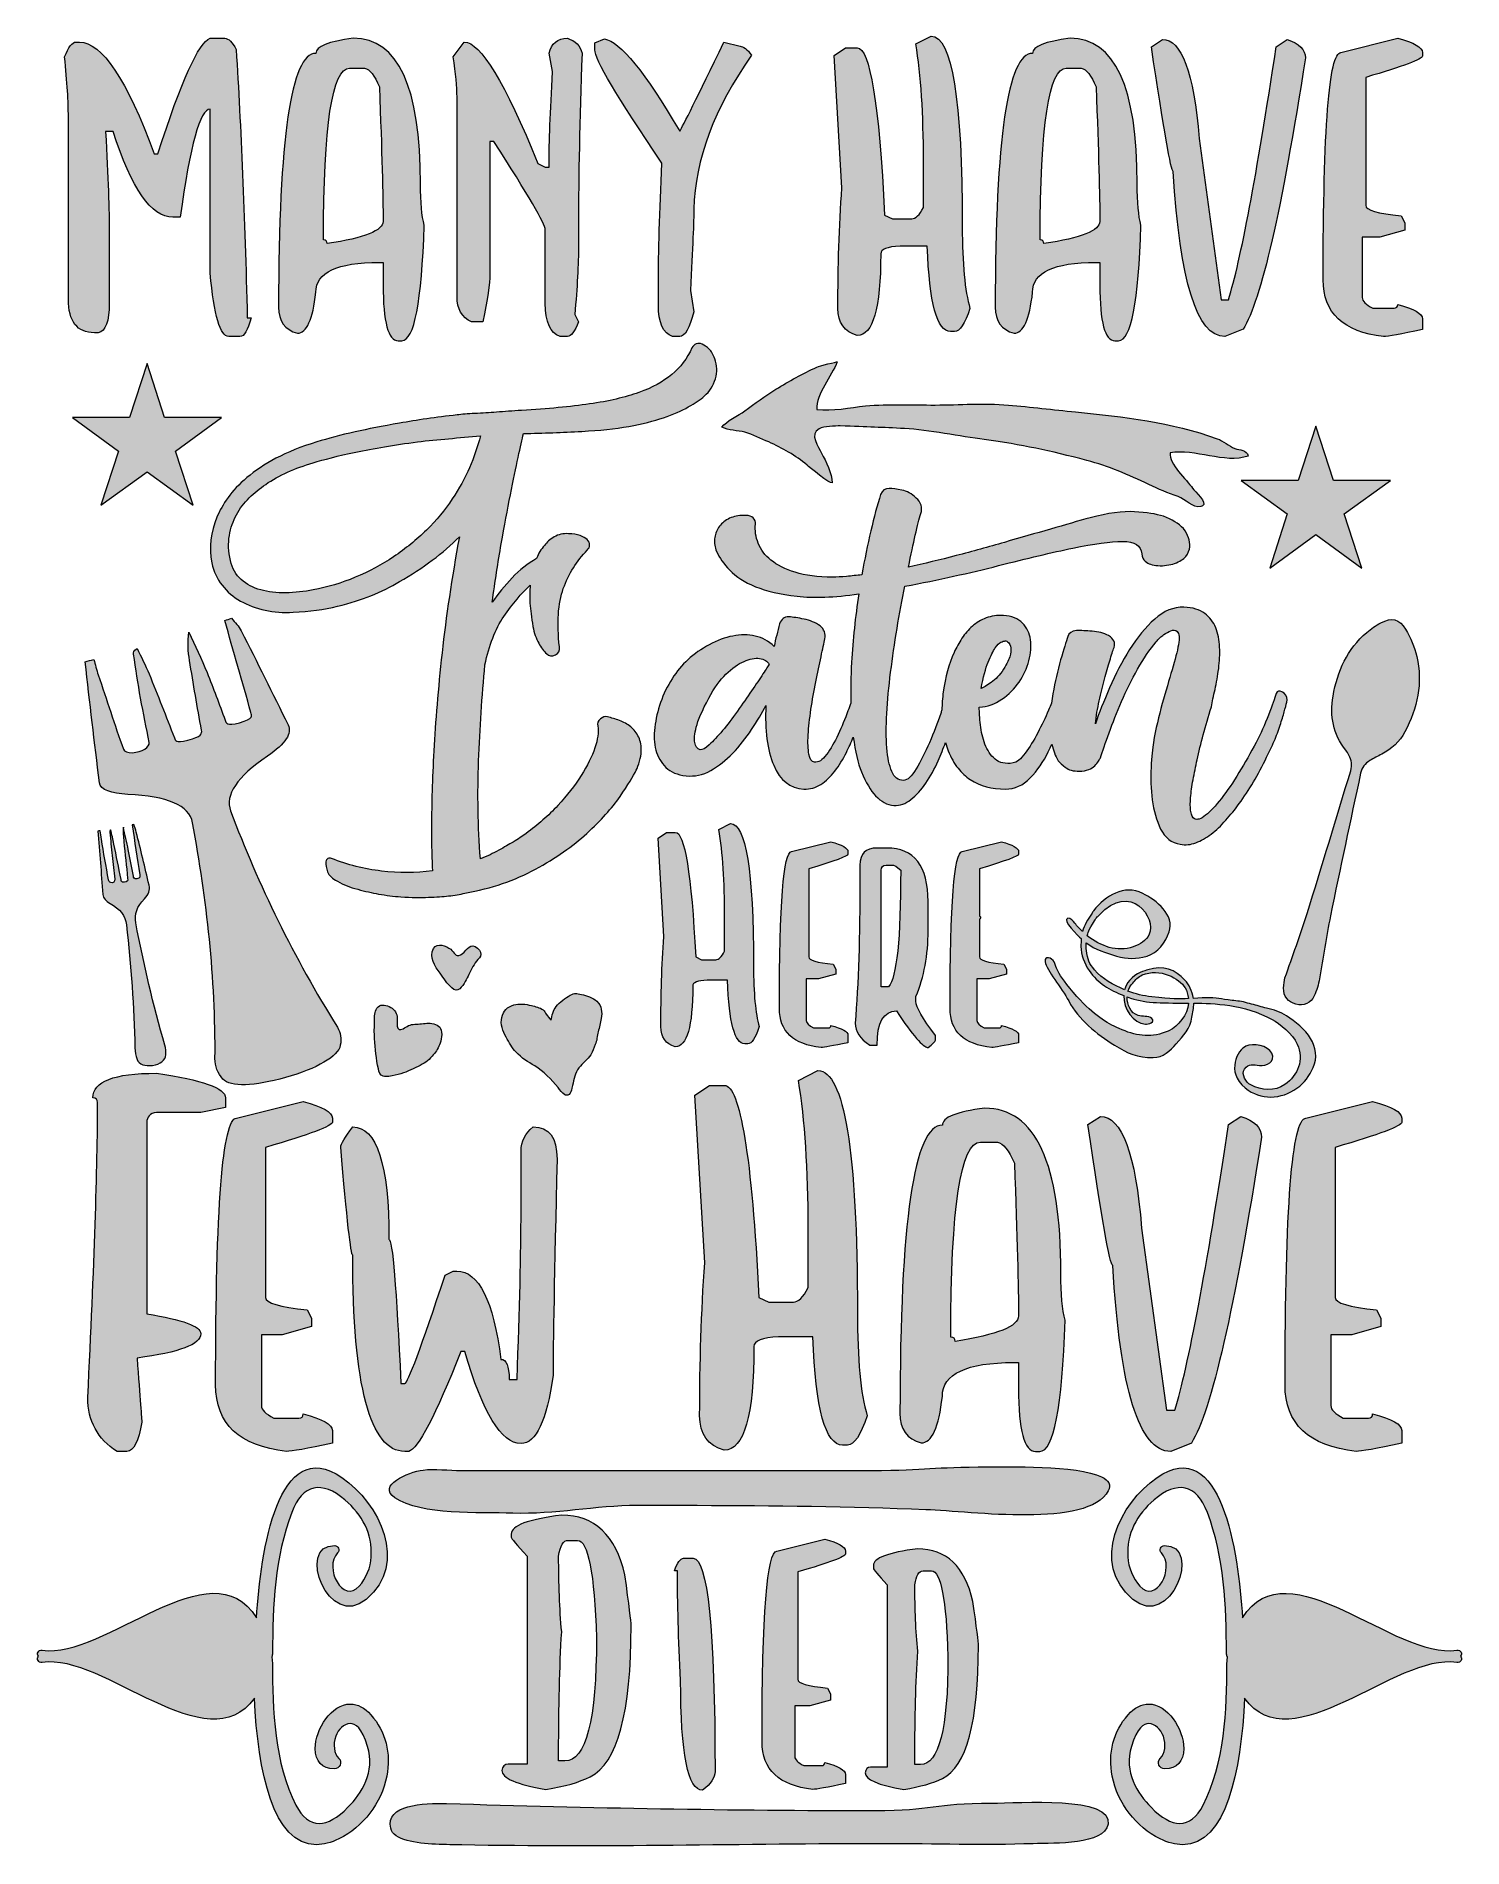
# Model space of a CAD drawing. Header units: inches. Extents: x 0.72 to 5.28, y -5.9 to -0.11.
import ezdxf

# ---------------------------------------------------------------- set-up
doc = ezdxf.new("R2010")
doc.units = ezdxf.units.IN
doc.header["$MEASUREMENT"] = 0
doc.layers.add('Layer 1', color=7, linetype='Continuous')

# ---------------------------------------------------------------- blocks, each defined once
blk = doc.blocks.new('block 2')
at = {"layer": 'Layer 1', "lineweight": 0}
for points, knots in [([(1.496, -0.975), (1.496, -0.4345), (1.536, -0.1645), (1.6153, -0.1645), (1.6153, -0.1425), (1.6553, -0.1265), (1.7346, -0.1165), (1.8779, -0.1165), (1.9492, -0.2718), (1.9492, -0.5818), (1.9492, -0.6404), (1.9532, -0.6844), (1.9612, -0.7131), (1.9532, -0.959), (1.9292, -1.0823), (1.8899, -1.0823), (1.8899, -1.0823), (1.8779, -1.0823), (1.8779, -1.0823), (1.8459, -1.0823), (1.8299, -1.023), (1.8299, -0.9037), (1.8299, -0.9037), (1.8299, -0.8324), (1.8299, -0.8324), (1.8299, -0.8324), (1.8179, -0.8324), (1.8179, -0.8324), (1.6826, -0.8324), (1.6153, -0.8644), (1.6153, -0.9277), (1.6053, -1.015), (1.5859, -1.0583), (1.556, -1.0583), (1.5159, -1.0477), (1.496, -1.0197), (1.496, -0.975)], [0, 0, 0, 0, 1, 1, 1, 2, 2, 2, 3, 3, 3, 4, 4, 4, 5, 5, 5, 6, 6, 6, 7, 7, 7, 8, 8, 8, 9, 9, 9, 10, 10, 10, 11, 11, 11, 12, 12, 12, 12]), ([(1.6393, -0.7604), (1.6473, -0.7604), (1.6513, -0.7644), (1.6513, -0.7724), (1.7706, -0.7544), (1.8299, -0.7304), (1.8299, -0.7011), (1.8299, -0.6238), (1.8259, -0.4804), (1.8179, -0.2718), (1.8026, -0.2352), (1.7872, -0.2152), (1.7706, -0.2118), (1.7706, -0.2118), (1.7226, -0.2118), (1.7226, -0.2118), (1.6673, -0.2118), (1.6393, -0.3945), (1.6393, -0.7604)], [0, 0, 0, 0, 1, 1, 1, 2, 2, 2, 3, 3, 3, 4, 4, 4, 5, 5, 5, 6, 6, 6, 6])]:
    blk.add_open_spline(points, degree=3, knots=knots, dxfattribs=at)
blk = doc.blocks.new('block 3')
at = {"layer": 'Layer 1', "lineweight": 0}
for points, knots in [([(3.7849, -0.975), (3.7849, -0.4345), (3.8249, -0.1645), (3.9042, -0.1645), (3.9042, -0.1425), (3.9442, -0.1265), (4.0236, -0.1165), (4.1669, -0.1165), (4.2382, -0.2718), (4.2382, -0.5818), (4.2382, -0.6404), (4.2422, -0.6844), (4.2502, -0.7131), (4.2422, -0.959), (4.2182, -1.0823), (4.1789, -1.0823), (4.1789, -1.0823), (4.1669, -1.0823), (4.1669, -1.0823), (4.1349, -1.0823), (4.1189, -1.023), (4.1189, -0.9037), (4.1189, -0.9037), (4.1189, -0.8324), (4.1189, -0.8324), (4.1189, -0.8324), (4.1069, -0.8324), (4.1069, -0.8324), (3.9716, -0.8324), (3.9042, -0.8644), (3.9042, -0.9277), (3.8942, -1.015), (3.8749, -1.0583), (3.8449, -1.0583), (3.8049, -1.0477), (3.7849, -1.0197), (3.7849, -0.975)], [0, 0, 0, 0, 1, 1, 1, 2, 2, 2, 3, 3, 3, 4, 4, 4, 5, 5, 5, 6, 6, 6, 7, 7, 7, 8, 8, 8, 9, 9, 9, 10, 10, 10, 11, 11, 11, 12, 12, 12, 12]), ([(3.9282, -0.7604), (3.9362, -0.7604), (3.9402, -0.7644), (3.9402, -0.7724), (4.0596, -0.7544), (4.1189, -0.7304), (4.1189, -0.7011), (4.1189, -0.6238), (4.1149, -0.4804), (4.1069, -0.2718), (4.0915, -0.2352), (4.0762, -0.2152), (4.0596, -0.2118), (4.0596, -0.2118), (4.0116, -0.2118), (4.0116, -0.2118), (3.9562, -0.2118), (3.9282, -0.3945), (3.9282, -0.7604)], [0, 0, 0, 0, 1, 1, 1, 2, 2, 2, 3, 3, 3, 4, 4, 4, 5, 5, 5, 6, 6, 6, 6])]:
    blk.add_open_spline(points, degree=3, knots=knots, dxfattribs=at)
blk = doc.blocks.new('block 4')
at = {"layer": 'Layer 1', "lineweight": 0}
for points, knots in [([(1.395, -1.5193), (1.4203, -1.4979), (1.4512, -1.4775), (1.4877, -1.458), (1.5241, -1.4386), (1.5677, -1.4211), (1.6183, -1.4055), (1.6533, -1.3948), (1.6941, -1.3841), (1.7408, -1.3734), (1.7807, -1.3646), (1.8279, -1.3554), (1.8823, -1.3457), (1.9368, -1.336), (1.9981, -1.3272), (2.0662, -1.3194), (2.0808, -1.3175), (2.0998, -1.316), (2.1231, -1.315), (2.1464, -1.3141), (2.1693, -1.3126), (2.1917, -1.3107), (2.217, -1.3087), (2.2437, -1.3068), (2.2719, -1.3048), (2.3556, -1.3), (2.4281, -1.2931), (2.4893, -1.2844), (2.5506, -1.2756), (2.6029, -1.2635), (2.6462, -1.2479), (2.6895, -1.2324), (2.7247, -1.2132), (2.752, -1.1903), (2.7792, -1.1674), (2.8006, -1.139), (2.8162, -1.1049), (2.8191, -1.0991), (2.8237, -1.095), (2.83, -1.0925), (2.8364, -1.0901), (2.8424, -1.0903), (2.8483, -1.0932), (2.8561, -1.0971), (2.8636, -1.1025), (2.8709, -1.1093), (2.8782, -1.1161), (2.8842, -1.1263), (2.8891, -1.14), (2.8969, -1.1613), (2.8976, -1.1828), (2.8913, -1.2041), (2.885, -1.2256), (2.8731, -1.244), (2.8556, -1.2596), (2.8429, -1.2703), (2.8259, -1.2817), (2.8045, -1.2939), (2.7831, -1.3061), (2.7568, -1.3175), (2.7257, -1.3282), (2.6946, -1.3389), (2.6574, -1.3481), (2.6141, -1.3559), (2.5708, -1.3637), (2.5209, -1.369), (2.4645, -1.3719), (2.4334, -1.3739), (2.4025, -1.3754), (2.3719, -1.3763), (2.3412, -1.3773), (2.3099, -1.3783), (2.2778, -1.3792), (2.2739, -1.3967), (2.2683, -1.4221), (2.261, -1.4551), (2.2537, -1.4882), (2.2454, -1.5281), (2.2362, -1.5748), (2.2269, -1.6214), (2.2172, -1.6737), (2.207, -1.7316), (2.1968, -1.7895), (2.1873, -1.8515), (2.1785, -1.9176), (2.197, -1.8904), (2.2182, -1.8644), (2.242, -1.8396), (2.2658, -1.8148), (2.2919, -1.7941), (2.3201, -1.7776), (2.3259, -1.762), (2.3342, -1.7484), (2.3449, -1.7367), (2.3527, -1.726), (2.3631, -1.7168), (2.3763, -1.709), (2.3894, -1.7012), (2.4047, -1.6978), (2.4222, -1.6988), (2.4368, -1.6988), (2.449, -1.7007), (2.4587, -1.7046), (2.4684, -1.7085), (2.4762, -1.7129), (2.482, -1.7178), (2.4869, -1.7226), (2.4893, -1.7282), (2.4893, -1.7345), (2.4893, -1.7409), (2.4869, -1.7464), (2.482, -1.7513), (2.448, -1.7854), (2.4225, -1.8262), (2.4054, -1.8739), (2.3884, -1.9215), (2.3843, -1.9838), (2.393, -2.0606), (2.395, -2.0723), (2.3906, -2.0808), (2.3799, -2.0862), (2.3692, -2.0915), (2.36, -2.0903), (2.3522, -2.0825), (2.3434, -2.0738), (2.3349, -2.0623), (2.3267, -2.0482), (2.3184, -2.0341), (2.3123, -2.0164), (2.3084, -1.995), (2.3035, -1.9668), (2.3004, -1.942), (2.2989, -1.9206), (2.2975, -1.8992), (2.2977, -1.8802), (2.2997, -1.8637), (2.2714, -1.889), (2.2435, -1.922), (2.2157, -1.9629), (2.188, -2.0037), (2.1678, -2.0553), (2.1552, -2.1175), (2.1455, -2.2177), (2.1387, -2.3201), (2.1348, -2.4247), (2.1309, -2.5292), (2.1328, -2.6336), (2.1406, -2.7377), (2.162, -2.7289), (2.1815, -2.7196), (2.199, -2.7099), (2.2165, -2.7002), (2.232, -2.6914), (2.2457, -2.6837), (2.2612, -2.6739), (2.2749, -2.6647), (2.2865, -2.6559), (2.3245, -2.6287), (2.3583, -2.599), (2.3879, -2.5669), (2.4176, -2.5348), (2.4424, -2.503), (2.4623, -2.4714), (2.4823, -2.4398), (2.4969, -2.4103), (2.5061, -2.3831), (2.5154, -2.3559), (2.5185, -2.3325), (2.5156, -2.313), (2.5136, -2.3043), (2.5163, -2.2968), (2.5236, -2.2904), (2.5309, -2.2841), (2.5384, -2.2819), (2.5462, -2.2839), (2.5589, -2.2868), (2.5718, -2.2907), (2.5849, -2.2955), (2.598, -2.3004), (2.6099, -2.3072), (2.6207, -2.316), (2.6313, -2.3247), (2.6398, -2.3357), (2.6462, -2.3488), (2.6525, -2.3619), (2.6552, -2.3778), (2.6542, -2.3962), (2.6542, -2.404), (2.6525, -2.4137), (2.6491, -2.4254), (2.6457, -2.4371), (2.642, -2.4468), (2.6382, -2.4546), (2.6294, -2.4731), (2.6121, -2.501), (2.5864, -2.5385), (2.5606, -2.5759), (2.5253, -2.6151), (2.4806, -2.6559), (2.4358, -2.6968), (2.3811, -2.735), (2.3164, -2.7705), (2.2517, -2.806), (2.1766, -2.8315), (2.091, -2.8471), (2.0754, -2.851), (2.0579, -2.8539), (2.0385, -2.8558), (2.021, -2.8578), (1.9998, -2.8592), (1.975, -2.8602), (1.9502, -2.8612), (1.9208, -2.8607), (1.8867, -2.8588), (1.8634, -2.8568), (1.8395, -2.8539), (1.8152, -2.85), (1.7948, -2.8461), (1.7727, -2.841), (1.7488, -2.8347), (1.725, -2.8283), (1.7034, -2.8198), (1.6839, -2.8091), (1.6674, -2.8004), (1.6569, -2.7902), (1.6526, -2.7785), (1.6482, -2.7668), (1.6465, -2.7561), (1.6474, -2.7464), (1.6474, -2.7415), (1.6494, -2.7381), (1.6533, -2.7362), (1.6572, -2.7342), (1.6611, -2.7342), (1.665, -2.7362), (1.7165, -2.7566), (1.7697, -2.77), (1.8247, -2.7763), (1.8797, -2.7826), (1.9339, -2.7824), (1.9874, -2.7756), (1.9854, -2.7435), (1.9845, -2.6946), (1.9845, -2.629), (1.9845, -2.5633), (1.9869, -2.4842), (1.9918, -2.3919), (1.9966, -2.2994), (2.0054, -2.1954), (2.0181, -2.0796), (2.0307, -1.9639), (2.0492, -1.8403), (2.0735, -1.709), (2.0219, -1.7606), (1.9582, -1.8082), (1.8823, -1.852), (1.8551, -1.8685), (1.8245, -1.8836), (1.7904, -1.8972), (1.7613, -1.9089), (1.7257, -1.9201), (1.6839, -1.9308), (1.6421, -1.9415), (1.5949, -1.9478), (1.5424, -1.9497), (1.5112, -1.9517), (1.4813, -1.9495), (1.4527, -1.9432), (1.4239, -1.9369), (1.3979, -1.9271), (1.3746, -1.914), (1.3513, -1.9009), (1.3316, -1.8841), (1.3155, -1.8637), (1.2994, -1.8432), (1.2885, -1.8194), (1.2827, -1.7922), (1.2739, -1.7426), (1.2792, -1.6939), (1.2987, -1.6462), (1.3075, -1.6258), (1.3194, -1.6049), (1.3345, -1.5835), (1.3495, -1.5621), (1.3697, -1.5407), (1.395, -1.5193)], [0, 0, 0, 0, 1, 1, 1, 2, 2, 2, 3, 3, 3, 4, 4, 4, 5, 5, 5, 6, 6, 6, 7, 7, 7, 8, 8, 8, 9, 9, 9, 10, 10, 10, 11, 11, 11, 12, 12, 12, 13, 13, 13, 14, 14, 14, 15, 15, 15, 16, 16, 16, 17, 17, 17, 18, 18, 18, 19, 19, 19, 20, 20, 20, 21, 21, 21, 22, 22, 22, 23, 23, 23, 24, 24, 24, 25, 25, 25, 26, 26, 26, 27, 27, 27, 28, 28, 28, 29, 29, 29, 30, 30, 30, 31, 31, 31, 32, 32, 32, 33, 33, 33, 34, 34, 34, 35, 35, 35, 36, 36, 36, 37, 37, 37, 38, 38, 38, 39, 39, 39, 40, 40, 40, 41, 41, 41, 42, 42, 42, 43, 43, 43, 44, 44, 44, 45, 45, 45, 46, 46, 46, 47, 47, 47, 48, 48, 48, 49, 49, 49, 50, 50, 50, 51, 51, 51, 52, 52, 52, 53, 53, 53, 54, 54, 54, 55, 55, 55, 56, 56, 56, 57, 57, 57, 58, 58, 58, 59, 59, 59, 60, 60, 60, 61, 61, 61, 62, 62, 62, 63, 63, 63, 64, 64, 64, 65, 65, 65, 66, 66, 66, 67, 67, 67, 68, 68, 68, 69, 69, 69, 70, 70, 70, 71, 71, 71, 72, 72, 72, 73, 73, 73, 74, 74, 74, 75, 75, 75, 76, 76, 76, 77, 77, 77, 78, 78, 78, 79, 79, 79, 80, 80, 80, 81, 81, 81, 82, 82, 82, 83, 83, 83, 84, 84, 84, 85, 85, 85, 86, 86, 86, 87, 87, 87, 88, 88, 88, 89, 89, 89, 90, 90, 90, 91, 91, 91, 92, 92, 92, 93, 93, 93, 94, 94, 94, 95, 95, 95, 95]), ([(1.4023, -1.5842), (1.3858, -1.6003), (1.3722, -1.6183), (1.3615, -1.6382), (1.3507, -1.6582), (1.3432, -1.6803), (1.3389, -1.7046), (1.3345, -1.7289), (1.3357, -1.7557), (1.3425, -1.7849), (1.3483, -1.8102), (1.3598, -1.8304), (1.3768, -1.8454), (1.3938, -1.8605), (1.4145, -1.8714), (1.4388, -1.8782), (1.4631, -1.8851), (1.4899, -1.8882), (1.519, -1.8877), (1.5482, -1.8873), (1.5774, -1.8841), (1.6066, -1.8782), (1.6523, -1.8695), (1.6971, -1.8561), (1.7408, -1.8381), (1.7846, -1.8201), (1.8254, -1.7982), (1.8634, -1.7725), (1.9013, -1.7467), (1.9363, -1.7182), (1.9684, -1.6871), (2.0005, -1.656), (2.0278, -1.6229), (2.0502, -1.5879), (2.0725, -1.5548), (2.091, -1.5215), (2.1056, -1.4879), (2.1202, -1.4544), (2.1319, -1.4206), (2.1406, -1.3865), (2.1066, -1.3894), (2.0728, -1.3924), (2.0392, -1.3953), (2.0057, -1.3982), (1.9723, -1.4016), (1.9393, -1.4055), (1.8653, -1.4152), (1.7997, -1.4262), (1.7423, -1.4383), (1.6849, -1.4505), (1.6396, -1.4619), (1.6066, -1.4726), (1.5482, -1.4892), (1.4976, -1.512), (1.4548, -1.5412), (1.4363, -1.5539), (1.4188, -1.5682), (1.4023, -1.5842)], [0, 0, 0, 0, 1, 1, 1, 2, 2, 2, 3, 3, 3, 4, 4, 4, 5, 5, 5, 6, 6, 6, 7, 7, 7, 8, 8, 8, 9, 9, 9, 10, 10, 10, 11, 11, 11, 12, 12, 12, 13, 13, 13, 14, 14, 14, 15, 15, 15, 16, 16, 16, 17, 17, 17, 18, 18, 18, 19, 19, 19, 19])]:
    blk.add_open_spline(points, degree=3, knots=knots, dxfattribs=at)
blk = doc.blocks.new('block 5')
at = {"layer": 'Layer 1', "lineweight": 0}
for points, knots in [([(3.1875, -2.3415), (3.186, -2.3663), (3.1868, -2.3867), (3.1897, -2.4028), (3.1926, -2.4188), (3.1984, -2.4274), (3.2072, -2.4283), (3.2198, -2.4303), (3.2327, -2.4223), (3.2459, -2.4043), (3.259, -2.3863), (3.2714, -2.3649), (3.2831, -2.3401), (3.2947, -2.3153), (3.3052, -2.2902), (3.3144, -2.2649), (3.3179, -2.2554), (3.3209, -2.2472), (3.3236, -2.2397), (3.3226, -2.1991), (3.3233, -2.1559), (3.3261, -2.1095), (3.3304, -2.0371), (3.338, -1.9643), (3.3487, -1.8914), (3.2709, -1.9021), (3.2052, -1.9045), (3.1517, -1.8987), (3.0982, -1.8928), (3.054, -1.8826), (3.0189, -1.868), (2.9839, -1.8534), (2.9567, -1.8359), (2.9372, -1.8155), (2.9178, -1.7951), (2.9037, -1.7751), (2.8949, -1.7557), (2.8891, -1.7421), (2.8869, -1.7287), (2.8883, -1.7155), (2.8898, -1.7024), (2.8942, -1.6903), (2.9015, -1.6791), (2.9088, -1.6679), (2.9188, -1.6589), (2.9314, -1.6521), (2.944, -1.6453), (2.9586, -1.6414), (2.9752, -1.6404), (2.9752, -1.6404), (2.9898, -1.6404), (2.9898, -1.6404), (2.9985, -1.6404), (3.0058, -1.6431), (3.0116, -1.6484), (3.0175, -1.6538), (3.0199, -1.6604), (3.0189, -1.6681), (3.017, -1.6886), (3.0199, -1.709), (3.0277, -1.7294), (3.0355, -1.7499), (3.0491, -1.7679), (3.0685, -1.7834), (3.088, -1.799), (3.1138, -1.8119), (3.1459, -1.8221), (3.178, -1.8323), (3.2179, -1.8374), (3.2655, -1.8374), (3.2791, -1.8374), (3.294, -1.8367), (3.31, -1.8352), (3.3261, -1.8337), (3.3423, -1.8321), (3.3589, -1.8301), (3.3677, -1.7805), (3.3771, -1.7338), (3.3874, -1.69), (3.3976, -1.6462), (3.408, -1.6074), (3.4187, -1.5733), (3.4236, -1.5607), (3.4328, -1.5543), (3.4464, -1.5543), (3.4571, -1.5543), (3.4705, -1.556), (3.4866, -1.5594), (3.5026, -1.5628), (3.5179, -1.5714), (3.5325, -1.585), (3.5403, -1.5908), (3.5454, -1.5984), (3.5478, -1.6076), (3.5503, -1.6168), (3.55, -1.6258), (3.5471, -1.6346), (3.5422, -1.6511), (3.5364, -1.674), (3.5296, -1.7031), (3.5228, -1.7323), (3.5155, -1.7664), (3.5077, -1.8053), (3.5573, -1.7946), (3.6082, -1.7824), (3.6602, -1.7688), (3.7122, -1.7552), (3.7635, -1.7411), (3.8141, -1.7265), (3.8647, -1.7119), (3.9136, -1.6978), (3.9608, -1.6842), (4.0079, -1.6706), (4.0505, -1.6584), (4.0884, -1.6477), (4.1448, -1.6331), (4.192, -1.6268), (4.23, -1.6287), (4.2679, -1.6307), (4.2986, -1.6356), (4.3219, -1.6433), (4.3491, -1.6531), (4.3705, -1.6662), (4.3861, -1.6827), (4.3929, -1.6915), (4.3982, -1.7012), (4.4021, -1.7119), (4.4051, -1.7207), (4.4063, -1.7302), (4.4058, -1.7404), (4.4053, -1.7506), (4.4012, -1.761), (4.3934, -1.7717), (4.3856, -1.7805), (4.3737, -1.7878), (4.3576, -1.7936), (4.3416, -1.7995), (4.3238, -1.8019), (4.3044, -1.8009), (4.2956, -1.8009), (4.2878, -1.7995), (4.281, -1.7965), (4.2752, -1.7946), (4.2694, -1.7912), (4.2635, -1.7863), (4.2577, -1.7815), (4.2543, -1.7737), (4.2533, -1.763), (4.2504, -1.7367), (4.2297, -1.7236), (4.1913, -1.7236), (4.1529, -1.7236), (4.1001, -1.7306), (4.033, -1.7447), (3.9659, -1.7588), (3.8866, -1.7776), (3.7952, -1.8009), (3.7037, -1.8243), (3.604, -1.8461), (3.496, -1.8666), (3.4873, -1.9094), (3.479, -1.9544), (3.4712, -2.0015), (3.4634, -2.0487), (3.4567, -2.0954), (3.4508, -2.1416), (3.445, -2.1878), (3.4408, -2.2316), (3.4384, -2.2729), (3.436, -2.3143), (3.436, -2.3508), (3.4384, -2.3824), (3.4408, -2.414), (3.4462, -2.4393), (3.4545, -2.4582), (3.4627, -2.4772), (3.4751, -2.4867), (3.4917, -2.4867), (3.5043, -2.4867), (3.5179, -2.4745), (3.5325, -2.4502), (3.5471, -2.4259), (3.5612, -2.3979), (3.5748, -2.3663), (3.5884, -2.3347), (3.6004, -2.3036), (3.6106, -2.2729), (3.612, -2.2687), (3.6132, -2.2652), (3.6144, -2.2613), (3.6148, -2.2434), (3.6162, -2.2242), (3.6186, -2.2036), (3.6254, -2.1569), (3.6371, -2.1151), (3.6536, -2.0781), (3.6604, -2.0626), (3.6687, -2.0475), (3.6784, -2.0329), (3.6881, -2.0183), (3.6993, -2.0054), (3.712, -1.9942), (3.7246, -1.9831), (3.7392, -1.9743), (3.7558, -1.968), (3.7723, -1.9617), (3.7908, -1.959), (3.8112, -1.9599), (3.8375, -1.9619), (3.8576, -1.9702), (3.8717, -1.9848), (3.8858, -1.9993), (3.8944, -2.0169), (3.8973, -2.0373), (3.9002, -2.0577), (3.8985, -2.0801), (3.8922, -2.1044), (3.8858, -2.1287), (3.8754, -2.1516), (3.8608, -2.173), (3.8462, -2.1944), (3.828, -2.2126), (3.8061, -2.2277), (3.7842, -2.2428), (3.7601, -2.2513), (3.7339, -2.2532), (3.7339, -2.2688), (3.7351, -2.2875), (3.7375, -2.3094), (3.7399, -2.3313), (3.7448, -2.352), (3.7521, -2.3714), (3.7594, -2.3909), (3.7701, -2.4067), (3.7842, -2.4188), (3.7983, -2.431), (3.8175, -2.4351), (3.8418, -2.4312), (3.8535, -2.4293), (3.8664, -2.4188), (3.8805, -2.3999), (3.8946, -2.3809), (3.908, -2.3593), (3.9206, -2.3349), (3.9333, -2.3106), (3.9447, -2.2866), (3.9549, -2.2627), (3.9585, -2.2544), (3.9615, -2.2471), (3.9643, -2.2403), (3.9655, -2.2303), (3.967, -2.2202), (3.9688, -2.2102), (3.9756, -2.1718), (3.9838, -2.1358), (3.9936, -2.1022), (4.0033, -2.0687), (4.0111, -2.0436), (4.0169, -2.0271), (4.0199, -2.0164), (4.0291, -2.0101), (4.0447, -2.0081), (4.0583, -2.0081), (4.0748, -2.0088), (4.0943, -2.0103), (4.1137, -2.0117), (4.1312, -2.0164), (4.1468, -2.0241), (4.1633, -2.0339), (4.1691, -2.0465), (4.1643, -2.0621), (4.1604, -2.0728), (4.1558, -2.0869), (4.1504, -2.1044), (4.1451, -2.1219), (4.1395, -2.1416), (4.1337, -2.1635), (4.1278, -2.1854), (4.1222, -2.2085), (4.1169, -2.2328), (4.1115, -2.2571), (4.1074, -2.2815), (4.1045, -2.3058), (4.1161, -2.2727), (4.1312, -2.2345), (4.1497, -2.1912), (4.1682, -2.1479), (4.1896, -2.1071), (4.2139, -2.0687), (4.2382, -2.0302), (4.265, -1.9979), (4.2941, -1.9716), (4.3233, -1.9454), (4.3545, -1.9327), (4.3875, -1.9337), (4.4157, -1.9347), (4.4379, -1.9412), (4.4539, -1.9534), (4.47, -1.9656), (4.4816, -1.9809), (4.4889, -1.9993), (4.4962, -2.0178), (4.5004, -2.0385), (4.5013, -2.0614), (4.5023, -2.0842), (4.5013, -2.1071), (4.4984, -2.1299), (4.4955, -2.1528), (4.4916, -2.1749), (4.4868, -2.1963), (4.4819, -2.2177), (4.478, -2.2362), (4.4751, -2.2518), (4.4556, -2.314), (4.4405, -2.3705), (4.4298, -2.421), (4.425, -2.4424), (4.4206, -2.4636), (4.4167, -2.4845), (4.4128, -2.5054), (4.4102, -2.5246), (4.4087, -2.5421), (4.4072, -2.5596), (4.4075, -2.5745), (4.4094, -2.5866), (4.4114, -2.5988), (4.4153, -2.6063), (4.4211, -2.6092), (4.4298, -2.6141), (4.4417, -2.6105), (4.4568, -2.5983), (4.4719, -2.5861), (4.4887, -2.5682), (4.5072, -2.5443), (4.5257, -2.5205), (4.5444, -2.493), (4.5633, -2.4619), (4.5823, -2.4308), (4.6006, -2.3987), (4.6181, -2.3656), (4.6327, -2.3384), (4.6458, -2.3092), (4.6575, -2.278), (4.6691, -2.2469), (4.6774, -2.224), (4.6823, -2.2095), (4.6861, -2.2007), (4.692, -2.1988), (4.6998, -2.2036), (4.7007, -2.2046), (4.7032, -2.2061), (4.7071, -2.208), (4.7158, -2.2168), (4.7188, -2.2265), (4.7158, -2.2372), (4.7139, -2.245), (4.7112, -2.2552), (4.7078, -2.2678), (4.7044, -2.2805), (4.7, -2.2948), (4.6947, -2.3109), (4.6893, -2.3269), (4.683, -2.3437), (4.6757, -2.3612), (4.6684, -2.3787), (4.6604, -2.3957), (4.6516, -2.4123), (4.6244, -2.4687), (4.5952, -2.5183), (4.5641, -2.5611), (4.5505, -2.5796), (4.5361, -2.5973), (4.521, -2.6143), (4.506, -2.6314), (4.4904, -2.646), (4.4743, -2.6581), (4.4583, -2.6703), (4.442, -2.6795), (4.4255, -2.6859), (4.4089, -2.6922), (4.3924, -2.6939), (4.3759, -2.691), (4.3476, -2.6861), (4.3267, -2.6698), (4.3131, -2.6421), (4.2995, -2.6143), (4.2905, -2.5832), (4.2861, -2.5487), (4.2817, -2.5142), (4.2805, -2.4796), (4.2825, -2.4451), (4.2844, -2.4106), (4.2868, -2.3841), (4.2898, -2.3656), (4.2976, -2.3228), (4.307, -2.2815), (4.3182, -2.2416), (4.3294, -2.2017), (4.3399, -2.1657), (4.3496, -2.1336), (4.3593, -2.1015), (4.3661, -2.0747), (4.37, -2.0533), (4.3739, -2.032), (4.3724, -2.0178), (4.3657, -2.011), (4.3598, -2.0062), (4.3533, -2.0054), (4.346, -2.0088), (4.3386, -2.0123), (4.3311, -2.0164), (4.3233, -2.0212), (4.3146, -2.0271), (4.3063, -2.0349), (4.2985, -2.0446), (4.2781, -2.0689), (4.2584, -2.0978), (4.2394, -2.1314), (4.2205, -2.165), (4.2034, -2.1992), (4.1884, -2.2343), (4.1733, -2.2693), (4.1599, -2.3028), (4.1482, -2.3349), (4.1366, -2.367), (4.1273, -2.3938), (4.1205, -2.4152), (4.1195, -2.4171), (4.1176, -2.4206), (4.1147, -2.4254), (4.1118, -2.4303), (4.1079, -2.4351), (4.103, -2.44), (4.0981, -2.4449), (4.0916, -2.449), (4.0833, -2.4524), (4.075, -2.4558), (4.0651, -2.4575), (4.0534, -2.4575), (4.0339, -2.4575), (4.0191, -2.4534), (4.0089, -2.4451), (3.9987, -2.4368), (3.9911, -2.4298), (3.9863, -2.4239), (3.9766, -2.4086), (3.9699, -2.3908), (3.9656, -2.3712), (3.962, -2.3792), (3.9582, -2.3873), (3.9542, -2.3955), (3.9386, -2.4271), (3.9194, -2.4548), (3.8966, -2.4787), (3.8737, -2.5025), (3.8472, -2.5144), (3.817, -2.5144), (3.7742, -2.5154), (3.7368, -2.5052), (3.7047, -2.4838), (3.691, -2.475), (3.6782, -2.4631), (3.666, -2.448), (3.6538, -2.433), (3.6434, -2.4142), (3.6346, -2.3919), (3.6315, -2.3837), (3.6288, -2.3749), (3.6263, -2.3657), (3.6191, -2.3847), (3.6114, -2.4041), (3.6026, -2.4239), (3.5909, -2.4502), (3.5778, -2.474), (3.5632, -2.4954), (3.5486, -2.5168), (3.5328, -2.5343), (3.5157, -2.548), (3.4987, -2.5616), (3.4805, -2.5679), (3.461, -2.5669), (3.4396, -2.565), (3.4202, -2.5548), (3.4027, -2.5363), (3.3871, -2.5197), (3.372, -2.494), (3.3574, -2.459), (3.3461, -2.4318), (3.3375, -2.3947), (3.3314, -2.3482), (3.3248, -2.3645), (3.3177, -2.381), (3.3093, -2.3977), (3.2986, -2.4191), (3.2865, -2.4388), (3.2729, -2.4568), (3.2592, -2.4748), (3.2441, -2.4891), (3.2276, -2.4998), (3.2111, -2.5105), (3.1931, -2.5154), (3.1736, -2.5144), (3.1299, -2.5125), (3.0978, -2.4872), (3.0773, -2.4385), (3.0569, -2.3899), (3.0486, -2.3262), (3.0525, -2.2474), (3.0399, -2.2717), (3.0245, -2.2975), (3.0066, -2.3247), (2.9885, -2.352), (2.9686, -2.377), (2.9467, -2.3999), (2.9249, -2.4227), (2.9013, -2.4412), (2.876, -2.4553), (2.8507, -2.4694), (2.8244, -2.475), (2.7972, -2.4721), (2.7699, -2.4692), (2.7485, -2.4602), (2.733, -2.4451), (2.7174, -2.43), (2.7067, -2.4115), (2.7009, -2.3897), (2.695, -2.3678), (2.6938, -2.3437), (2.6972, -2.3174), (2.7006, -2.2912), (2.707, -2.2647), (2.7162, -2.2379), (2.7254, -2.2112), (2.7376, -2.1859), (2.7527, -2.162), (2.7677, -2.1382), (2.7845, -2.118), (2.803, -2.1015), (2.8234, -2.083), (2.8463, -2.067), (2.8716, -2.0533), (2.8969, -2.0397), (2.9219, -2.0305), (2.9467, -2.0256), (2.9715, -2.0208), (2.9954, -2.0208), (3.0182, -2.0256), (3.0411, -2.0305), (3.0613, -2.0417), (3.0788, -2.0592), (3.0807, -2.0465), (3.0834, -2.0344), (3.0868, -2.0227), (3.0902, -2.011), (3.0934, -1.9989), (3.0963, -1.9862), (3.1012, -1.9716), (3.1109, -1.9643), (3.1255, -1.9643), (3.1391, -1.9653), (3.1554, -1.9678), (3.1744, -1.9716), (3.1933, -1.9755), (3.2106, -1.9828), (3.2262, -1.9935), (3.232, -1.9984), (3.2364, -2.0044), (3.2393, -2.0117), (3.2422, -2.019), (3.2427, -2.0266), (3.2408, -2.0344), (3.2378, -2.048), (3.2337, -2.0672), (3.2284, -2.092), (3.223, -2.1168), (3.2174, -2.1436), (3.2116, -2.1723), (3.2057, -2.201), (3.2006, -2.2301), (3.1963, -2.2598), (3.1919, -2.2895), (3.189, -2.3167), (3.1875, -2.3415)], [0, 0, 0, 0, 1, 1, 1, 2, 2, 2, 3, 3, 3, 4, 4, 4, 5, 5, 5, 6, 6, 6, 7, 7, 7, 8, 8, 8, 9, 9, 9, 10, 10, 10, 11, 11, 11, 12, 12, 12, 13, 13, 13, 14, 14, 14, 15, 15, 15, 16, 16, 16, 17, 17, 17, 18, 18, 18, 19, 19, 19, 20, 20, 20, 21, 21, 21, 22, 22, 22, 23, 23, 23, 24, 24, 24, 25, 25, 25, 26, 26, 26, 27, 27, 27, 28, 28, 28, 29, 29, 29, 30, 30, 30, 31, 31, 31, 32, 32, 32, 33, 33, 33, 34, 34, 34, 35, 35, 35, 36, 36, 36, 37, 37, 37, 38, 38, 38, 39, 39, 39, 40, 40, 40, 41, 41, 41, 42, 42, 42, 43, 43, 43, 44, 44, 44, 45, 45, 45, 46, 46, 46, 47, 47, 47, 48, 48, 48, 49, 49, 49, 50, 50, 50, 51, 51, 51, 52, 52, 52, 53, 53, 53, 54, 54, 54, 55, 55, 55, 56, 56, 56, 57, 57, 57, 58, 58, 58, 59, 59, 59, 60, 60, 60, 61, 61, 61, 62, 62, 62, 63, 63, 63, 64, 64, 64, 65, 65, 65, 66, 66, 66, 67, 67, 67, 68, 68, 68, 69, 69, 69, 70, 70, 70, 71, 71, 71, 72, 72, 72, 73, 73, 73, 74, 74, 74, 75, 75, 75, 76, 76, 76, 77, 77, 77, 78, 78, 78, 79, 79, 79, 80, 80, 80, 81, 81, 81, 82, 82, 82, 83, 83, 83, 84, 84, 84, 85, 85, 85, 86, 86, 86, 87, 87, 87, 88, 88, 88, 89, 89, 89, 90, 90, 90, 91, 91, 91, 92, 92, 92, 93, 93, 93, 94, 94, 94, 95, 95, 95, 96, 96, 96, 97, 97, 97, 98, 98, 98, 99, 99, 99, 100, 100, 100, 101, 101, 101, 102, 102, 102, 103, 103, 103, 104, 104, 104, 105, 105, 105, 106, 106, 106, 107, 107, 107, 108, 108, 108, 109, 109, 109, 110, 110, 110, 111, 111, 111, 112, 112, 112, 113, 113, 113, 114, 114, 114, 115, 115, 115, 116, 116, 116, 117, 117, 117, 118, 118, 118, 119, 119, 119, 120, 120, 120, 121, 121, 121, 122, 122, 122, 123, 123, 123, 124, 124, 124, 125, 125, 125, 126, 126, 126, 127, 127, 127, 128, 128, 128, 129, 129, 129, 130, 130, 130, 131, 131, 131, 132, 132, 132, 133, 133, 133, 134, 134, 134, 135, 135, 135, 136, 136, 136, 137, 137, 137, 138, 138, 138, 139, 139, 139, 140, 140, 140, 141, 141, 141, 142, 142, 142, 143, 143, 143, 144, 144, 144, 145, 145, 145, 146, 146, 146, 147, 147, 147, 148, 148, 148, 149, 149, 149, 150, 150, 150, 151, 151, 151, 152, 152, 152, 153, 153, 153, 154, 154, 154, 155, 155, 155, 156, 156, 156, 157, 157, 157, 158, 158, 158, 159, 159, 159, 160, 160, 160, 161, 161, 161, 162, 162, 162, 163, 163, 163, 164, 164, 164, 165, 165, 165, 166, 166, 166, 167, 167, 167, 168, 168, 168, 169, 169, 169, 170, 170, 170, 171, 171, 171, 172, 172, 172, 173, 173, 173, 174, 174, 174, 175, 175, 175, 176, 176, 176, 177, 177, 177, 178, 178, 178, 179, 179, 179, 180, 180, 180, 181, 181, 181, 182, 182, 182, 183, 183, 183, 184, 184, 184, 185, 185, 185, 186, 186, 186, 187, 187, 187, 188, 188, 188, 189, 189, 189, 190, 190, 190, 191, 191, 191, 192, 192, 192, 193, 193, 193, 194, 194, 194, 194]), ([(3.7397, -2.1934), (3.7504, -2.1886), (3.7628, -2.1808), (3.7769, -2.1701), (3.791, -2.1594), (3.8039, -2.1443), (3.8156, -2.1248), (3.8253, -2.1083), (3.8311, -2.0947), (3.8331, -2.084), (3.835, -2.0733), (3.835, -2.0645), (3.8331, -2.0577), (3.8311, -2.0509), (3.8282, -2.0463), (3.8243, -2.0439), (3.8204, -2.0414), (3.817, -2.0407), (3.8141, -2.0417), (3.8121, -2.0417), (3.8085, -2.0429), (3.8032, -2.0453), (3.7978, -2.0477), (3.7917, -2.0538), (3.7849, -2.0636), (3.7781, -2.0733), (3.7706, -2.0884), (3.7623, -2.1088), (3.754, -2.1292), (3.7465, -2.1574), (3.7397, -2.1934)], [0, 0, 0, 0, 1, 1, 1, 2, 2, 2, 3, 3, 3, 4, 4, 4, 5, 5, 5, 6, 6, 6, 7, 7, 7, 8, 8, 8, 9, 9, 9, 10, 10, 10, 10]), ([(3.0627, -2.1161), (3.0569, -2.1054), (3.0467, -2.0991), (3.0321, -2.0971), (3.0175, -2.0952), (3.001, -2.0983), (2.9825, -2.1066), (2.964, -2.1149), (2.9448, -2.1285), (2.9249, -2.1474), (2.9049, -2.1664), (2.8867, -2.1919), (2.8701, -2.224), (2.8487, -2.264), (2.8353, -2.2948), (2.83, -2.3167), (2.8247, -2.3386), (2.8229, -2.3549), (2.8249, -2.3656), (2.8269, -2.3782), (2.8327, -2.386), (2.8424, -2.3889), (2.8492, -2.3899), (2.8589, -2.3846), (2.8716, -2.3729), (2.8842, -2.3612), (2.8983, -2.3461), (2.9139, -2.3277), (2.9295, -2.3092), (2.9453, -2.2885), (2.9613, -2.2656), (2.9774, -2.2428), (2.9924, -2.2211), (3.0066, -2.2007), (3.0207, -2.1803), (3.0328, -2.1623), (3.043, -2.1467), (3.0533, -2.1312), (3.0598, -2.121), (3.0627, -2.1161)], [0, 0, 0, 0, 1, 1, 1, 2, 2, 2, 3, 3, 3, 4, 4, 4, 5, 5, 5, 6, 6, 6, 7, 7, 7, 8, 8, 8, 9, 9, 9, 10, 10, 10, 11, 11, 11, 12, 12, 12, 13, 13, 13, 13])]:
    blk.add_open_spline(points, degree=3, knots=knots, dxfattribs=at)
blk = doc.blocks.new('block 6')
at = {"layer": 'Layer 1', "lineweight": 0}
for points, knots in [([(3.384, -3.332), (3.3527, -3.3116), (3.3373, -3.2883), (3.3373, -3.2624), (3.3478, -3.1372), (3.3527, -2.9842), (3.3527, -2.8038), (3.3527, -2.8038), (3.3527, -2.7571), (3.3527, -2.7571), (3.3527, -2.7208), (3.3711, -2.7029), (3.4074, -2.7029), (3.4074, -2.7029), (3.4382, -2.7029), (3.4382, -2.7029), (3.5261, -2.7029), (3.5704, -2.7601), (3.5704, -2.8739), (3.5704, -2.8739), (3.5704, -2.9673), (3.5704, -2.9673), (3.5704, -3.0443), (3.5575, -3.1144), (3.5316, -3.177), (3.5316, -3.177), (3.5316, -3.1924), (3.5316, -3.1924), (3.5316, -3.2108), (3.5525, -3.247), (3.5937, -3.3012), (3.5937, -3.3012), (3.5937, -3.3166), (3.5937, -3.3166), (3.5937, -3.3206), (3.5858, -3.3285), (3.5704, -3.34), (3.5545, -3.34), (3.5207, -3.3012), (3.4695, -3.2232), (3.4283, -3.2232), (3.4074, -3.2595), (3.4074, -3.332), (3.4074, -3.332), (3.384, -3.332), (3.384, -3.332)], [0, 0, 0, 0, 1, 1, 1, 2, 2, 2, 3, 3, 3, 4, 4, 4, 5, 5, 5, 6, 6, 6, 7, 7, 7, 8, 8, 8, 9, 9, 9, 10, 10, 10, 11, 11, 11, 12, 12, 12, 13, 13, 13, 14, 14, 14, 15, 15, 15, 15]), ([(3.4208, -3.1457), (3.4208, -3.1457), (3.4442, -3.1457), (3.4442, -3.1457), (3.47, -3.1169), (3.4829, -2.9926), (3.4829, -2.773), (3.47, -2.7626), (3.4621, -2.7571), (3.4596, -2.7571), (3.4596, -2.7571), (3.4362, -2.7571), (3.4362, -2.7571), (3.4258, -2.7586), (3.4208, -2.7641), (3.4208, -2.773), (3.4208, -2.773), (3.4208, -3.1457), (3.4208, -3.1457)], [0, 0, 0, 0, 1, 1, 1, 2, 2, 2, 3, 3, 3, 4, 4, 4, 5, 5, 5, 6, 6, 6, 6])]:
    blk.add_open_spline(points, degree=3, knots=knots, dxfattribs=at)
blk = doc.blocks.new('block 7')
at = {"layer": 'Layer 1', "lineweight": 0}
for points, knots in [([(2.2895, -5.6292), (2.2895, -5.6292), (2.2895, -4.9648), (2.2895, -4.9648), (2.2562, -4.928), (2.2393, -4.9074), (2.2393, -4.9044), (2.2393, -4.9044), (2.2393, -4.8941), (2.2393, -4.8941), (2.2393, -4.8669), (2.2931, -4.847), (2.4001, -4.8337), (2.5047, -4.8337), (2.5724, -4.8971), (2.602, -5.0247), (2.6153, -5.1208), (2.6219, -5.1746), (2.6219, -5.1861), (2.6219, -5.4648), (2.5784, -5.6262), (2.4908, -5.6691), (2.4569, -5.6866), (2.4098, -5.7005), (2.3499, -5.7096), (2.2562, -5.6939), (2.2091, -5.6739), (2.2091, -5.6491), (2.2109, -5.6358), (2.2175, -5.6292), (2.229, -5.6292), (2.229, -5.6292), (2.2895, -5.6292), (2.2895, -5.6292)], [0, 0, 0, 0, 1, 1, 1, 2, 2, 2, 3, 3, 3, 4, 4, 4, 5, 5, 5, 6, 6, 6, 7, 7, 7, 8, 8, 8, 9, 9, 9, 10, 10, 10, 11, 11, 11, 11]), ([(2.3904, -5.6189), (2.3904, -5.6189), (2.4104, -5.6189), (2.4104, -5.6189), (2.4775, -5.6189), (2.5113, -5.4883), (2.5113, -5.2266), (2.5047, -5.018), (2.4841, -4.9141), (2.4509, -4.9141), (2.4509, -4.9141), (2.4206, -4.9141), (2.4206, -4.9141), (2.4055, -4.9141), (2.3952, -4.931), (2.3904, -4.9648), (2.3904, -5.0525), (2.3934, -5.1329), (2.4001, -5.206), (2.3934, -5.3197), (2.3904, -5.4472), (2.3904, -5.5887), (2.3904, -5.5887), (2.3904, -5.6189), (2.3904, -5.6189)], [0, 0, 0, 0, 1, 1, 1, 2, 2, 2, 3, 3, 3, 4, 4, 4, 5, 5, 5, 6, 6, 6, 7, 7, 7, 8, 8, 8, 8])]:
    blk.add_open_spline(points, degree=3, knots=knots, dxfattribs=at)
blk = doc.blocks.new('block 8')
at = {"layer": 'Layer 1', "lineweight": 0}
for points, knots in [([(3.4398, -5.6389), (3.4398, -5.6389), (3.4398, -5.0561), (3.4398, -5.0561), (3.4102, -5.0241), (3.3957, -5.0059), (3.3957, -5.0029), (3.3957, -5.0029), (3.3957, -4.9945), (3.3957, -4.9945), (3.3957, -4.9709), (3.4429, -4.9528), (3.5372, -4.9413), (3.6285, -4.9413), (3.6877, -4.9975), (3.7137, -5.1093), (3.7252, -5.1933), (3.7312, -5.2399), (3.7312, -5.2502), (3.7312, -5.495), (3.6931, -5.6364), (3.6164, -5.6745), (3.5868, -5.6896), (3.5456, -5.7011), (3.4931, -5.7096), (3.4102, -5.6957), (3.3691, -5.6782), (3.3691, -5.6564), (3.3709, -5.6449), (3.377, -5.6389), (3.3867, -5.6389), (3.3867, -5.6389), (3.4398, -5.6389), (3.4398, -5.6389)], [0, 0, 0, 0, 1, 1, 1, 2, 2, 2, 3, 3, 3, 4, 4, 4, 5, 5, 5, 6, 6, 6, 7, 7, 7, 8, 8, 8, 9, 9, 9, 10, 10, 10, 11, 11, 11, 11]), ([(3.5281, -5.6304), (3.5281, -5.6304), (3.5456, -5.6304), (3.5456, -5.6304), (3.6043, -5.6304), (3.6339, -5.5155), (3.6339, -5.2858), (3.6285, -5.1033), (3.6109, -5.012), (3.5813, -5.012), (3.5813, -5.012), (3.5547, -5.012), (3.5547, -5.012), (3.5408, -5.012), (3.5324, -5.0265), (3.5281, -5.0561), (3.5281, -5.1335), (3.5311, -5.2042), (3.5372, -5.2683), (3.5311, -5.368), (3.5281, -5.4799), (3.5281, -5.6038), (3.5281, -5.6038), (3.5281, -5.6304), (3.5281, -5.6304)], [0, 0, 0, 0, 1, 1, 1, 2, 2, 2, 3, 3, 3, 4, 4, 4, 5, 5, 5, 6, 6, 6, 7, 7, 7, 8, 8, 8, 8])]:
    blk.add_open_spline(points, degree=3, knots=knots, dxfattribs=at)
blk = doc.blocks.new('block 9')
at = {"layer": 'Layer 1', "lineweight": 0}
for points, knots in [([(3.8593, -4.4273), (3.8593, -4.4273), (3.8593, -4.3461), (3.8593, -4.3461), (3.8593, -4.3461), (3.8458, -4.3461), (3.8458, -4.3461), (3.6928, -4.3461), (3.6159, -4.3825), (3.6159, -4.4543), (3.6049, -4.5532), (3.5821, -4.6031), (3.5483, -4.6031), (3.5035, -4.5904), (3.4806, -4.5591), (3.4806, -4.5084), (3.4806, -3.8947), (3.5254, -3.5879), (3.6159, -3.5879), (3.6159, -3.5634), (3.6607, -3.5448), (3.7511, -3.5338), (3.9134, -3.5338), (3.9946, -3.7096), (3.9946, -4.0613), (3.9946, -4.128), (3.9988, -4.1779), (4.0081, -4.2109), (3.9988, -4.4907), (3.9718, -4.6301), (3.927, -4.6301), (3.927, -4.6301), (3.9134, -4.6301), (3.9134, -4.6301), (3.8771, -4.6301), (3.8593, -4.5625), (3.8593, -4.4273)], [0, 0, 0, 0, 1, 1, 1, 2, 2, 2, 3, 3, 3, 4, 4, 4, 5, 5, 5, 6, 6, 6, 7, 7, 7, 8, 8, 8, 9, 9, 9, 10, 10, 10, 11, 11, 11, 12, 12, 12, 12]), ([(3.8593, -4.1973), (3.8593, -4.1094), (3.8551, -3.9471), (3.8458, -3.7096), (3.828, -3.6682), (3.8103, -3.6462), (3.7917, -3.642), (3.7917, -3.642), (3.7376, -3.642), (3.7376, -3.642), (3.6742, -3.642), (3.6429, -3.8499), (3.6429, -4.265), (3.6522, -4.265), (3.6565, -4.2692), (3.6565, -4.2785), (3.7917, -4.2574), (3.8593, -4.2303), (3.8593, -4.1973)], [0, 0, 0, 0, 1, 1, 1, 2, 2, 2, 3, 3, 3, 4, 4, 4, 5, 5, 5, 6, 6, 6, 6])]:
    blk.add_open_spline(points, degree=3, knots=knots, dxfattribs=at)
blk = doc.blocks.new('block 10')
at = {"layer": 'Layer 1', "lineweight": 0}
for points, knots in [([(4.5835, -3.4691), (4.5196, -3.4164), (4.5599, -3.3474), (4.5854, -3.3356), (4.6086, -3.3245), (4.6558, -3.3332), (4.6682, -3.3585), (4.6814, -3.3852), (4.6508, -3.3997), (4.6285, -3.3973), (4.609, -3.3951), (4.5947, -3.389), (4.5808, -3.4092), (4.5698, -3.4252), (4.5855, -3.4516), (4.6007, -3.4596), (4.6353, -3.4778), (4.6768, -3.4811), (4.71, -3.458), (4.7514, -3.4295), (4.772, -3.3787), (4.7493, -3.3293), (4.7347, -3.2961), (4.6931, -3.2635), (4.6693, -3.2506), (4.578, -3.2007), (4.4823, -3.1991), (4.4193, -3.1984), (4.4191, -3.2137), (4.4151, -3.2276), (4.4128, -3.2435), (4.4077, -3.2791), (4.3856, -3.3023), (4.3631, -3.3283), (4.3436, -3.3507), (4.3204, -3.3715), (4.2891, -3.3723), (4.2404, -3.3737), (4.2066, -3.3577), (4.1653, -3.3324), (4.1082, -3.2972), (4.0515, -3.2508), (4.0194, -3.1914), (3.9968, -3.1497), (3.9485, -3.0915), (3.9442, -3.066), (3.9406, -3.0447), (3.9657, -3.0526), (3.9731, -3.0666), (3.9793, -3.0783), (3.9759, -3.0989), (4.0456, -3.1767), (4.1015, -3.2391), (4.1388, -3.2603), (4.1805, -3.2793), (4.231, -3.3024), (4.2775, -3.3101), (4.3278, -3.2912), (4.3317, -3.2896), (4.3363, -3.2886), (4.3396, -3.2867), (4.3687, -3.2707), (4.4003, -3.2367), (4.402, -3.1983), (4.3038, -3.1974), (4.2638, -3.1995), (4.206, -3.1783), (4.2059, -3.2039), (4.2168, -3.2299), (4.2413, -3.2377), (4.2547, -3.2419), (4.2731, -3.2379), (4.2849, -3.2474), (4.2985, -3.2582), (4.273, -3.2661), (4.2642, -3.2653), (4.225, -3.2621), (4.1941, -3.2172), (4.1951, -3.1742), (4.1499, -3.1562), (4.1127, -3.1351), (4.0846, -3.0941), (4.0685, -3.0706), (4.0597, -3.0438), (4.0581, -3.0172), (4.0579, -3.0138), (4.0604, -2.9928), (4.0588, -2.9914), (4.0524, -2.9857), (3.9956, -2.9321), (4.0171, -2.9272), (4.025, -2.9254), (4.0347, -2.9375), (4.039, -2.9427), (4.0468, -2.9523), (4.0541, -2.961), (4.0636, -2.9695), (4.0692, -2.9503), (4.0808, -2.9303), (4.0922, -2.9138), (4.0952, -2.9097), (4.0963, -2.9063), (4.0991, -2.9029), (4.1363, -2.8563), (4.1959, -2.8178), (4.2558, -2.8477), (4.2993, -2.8694), (4.3589, -2.9166), (4.3401, -2.971), (4.3288, -3.0038), (4.3042, -3.0377), (4.2696, -3.0479), (4.2342, -3.0584), (4.207, -3.0578), (4.1723, -3.0477), (4.1364, -3.0372), (4.1056, -3.0289), (4.0749, -3.0052), (4.0763, -3.0063), (4.0754, -3.0267), (4.0759, -3.0298), (4.0802, -3.0592), (4.0852, -3.0724), (4.1017, -3.0916), (4.1267, -3.1206), (4.1622, -3.1409), (4.1977, -3.1555), (4.2006, -3.1447), (4.2059, -3.1344), (4.214, -3.1254), (4.2352, -3.1009), (4.2625, -3.0946), (4.2725, -3.0916), (4.3225, -3.0773), (4.3596, -3.0906), (4.3903, -3.1249), (4.4037, -3.1393), (4.414, -3.1593), (4.4181, -3.1829), (4.5018, -3.1789), (4.4907, -3.1839), (4.5291, -3.1881), (4.5453, -3.19), (4.5615, -3.191), (4.5773, -3.1945), (4.5863, -3.1964), (4.5947, -3.1996), (4.6037, -3.2016), (4.6202, -3.2051), (4.6352, -3.2109), (4.6516, -3.2145), (4.6737, -3.2192), (4.6959, -3.2257), (4.7147, -3.2387), (4.7423, -3.2578), (4.7746, -3.2818), (4.7919, -3.3108), (4.8092, -3.3397), (4.8147, -3.3725), (4.8001, -3.4039), (4.7874, -3.4315), (4.7733, -3.4529), (4.7485, -3.4702), (4.6978, -3.5056), (4.6324, -3.5095), (4.5835, -3.4691)], [0, 0, 0, 0, 1, 1, 1, 2, 2, 2, 3, 3, 3, 4, 4, 4, 5, 5, 5, 6, 6, 6, 7, 7, 7, 8, 8, 8, 9, 9, 9, 10, 10, 10, 11, 11, 11, 12, 12, 12, 13, 13, 13, 14, 14, 14, 15, 15, 15, 16, 16, 16, 17, 17, 17, 18, 18, 18, 19, 19, 19, 20, 20, 20, 21, 21, 21, 22, 22, 22, 23, 23, 23, 24, 24, 24, 25, 25, 25, 26, 26, 26, 27, 27, 27, 28, 28, 28, 29, 29, 29, 30, 30, 30, 31, 31, 31, 32, 32, 32, 33, 33, 33, 34, 34, 34, 35, 35, 35, 36, 36, 36, 37, 37, 37, 38, 38, 38, 39, 39, 39, 40, 40, 40, 41, 41, 41, 42, 42, 42, 43, 43, 43, 44, 44, 44, 45, 45, 45, 46, 46, 46, 47, 47, 47, 48, 48, 48, 49, 49, 49, 50, 50, 50, 51, 51, 51, 52, 52, 52, 53, 53, 53, 54, 54, 54, 55, 55, 55, 55]), ([(4.0788, -2.9831), (4.1216, -3.016), (4.1749, -3.0369), (4.2251, -3.0182), (4.2464, -3.011), (4.2677, -2.9982), (4.2767, -2.9783), (4.3004, -2.9276), (4.2178, -2.8064), (4.1163, -2.9177), (4.1127, -2.9218), (4.112, -2.9212), (4.1087, -2.9255), (4.105, -2.9301), (4.1054, -2.9305), (4.102, -2.9353), (4.0809, -2.9658), (4.0809, -2.9752), (4.0788, -2.9831)], [0, 0, 0, 0, 1, 1, 1, 2, 2, 2, 3, 3, 3, 4, 4, 4, 5, 5, 5, 6, 6, 6, 6]), ([(4.4016, -3.1836), (4.4004, -3.171), (4.3969, -3.1587), (4.3914, -3.1494), (4.3737, -3.1193), (4.3099, -3.0846), (4.2545, -3.1083), (4.2414, -3.1139), (4.2326, -3.1243), (4.2238, -3.134), (4.2161, -3.1421), (4.2113, -3.1508), (4.2087, -3.1598), (4.233, -3.1689), (4.2578, -3.1751), (4.2846, -3.1782), (4.3489, -3.1855), (4.3734, -3.1848), (4.4016, -3.1836)], [0, 0, 0, 0, 1, 1, 1, 2, 2, 2, 3, 3, 3, 4, 4, 4, 5, 5, 5, 6, 6, 6, 6])]:
    blk.add_open_spline(points, degree=3, knots=knots, dxfattribs=at)

msp = doc.modelspace()

# ---------------------------------------------------------------- hatches: boundary and pattern name
at = {"layer": 'Layer 1', "true_color": 0x383735}
h = msp.add_hatch(color=250, dxfattribs=at)
h.dxf.hatch_style = 2
edge = h.paths.add_edge_path()
edge.add_spline(control_points=[(0.9729, -2.8025), (0.9702, -2.7773), (0.9671, -2.7522), (0.9644, -2.7271), (0.9618, -2.7022), (0.9595, -2.6773), (0.9571, -2.6525), (0.9569, -2.6499), (0.9571, -2.6473), (0.9597, -2.6443), (0.9632, -2.6596), (0.9671, -2.6748), (0.9702, -2.6902), (0.9779, -2.7279), (0.9853, -2.7656), (0.9928, -2.8034), (0.9937, -2.8079), (0.9936, -2.813), (1.0034, -2.812), (1.0143, -2.8109), (1.0146, -2.806), (1.014, -2.8002), (1.0098, -2.7609), (1.0057, -2.7217), (1.0019, -2.6824), (1.0004, -2.6671), (0.9993, -2.6517), (1.0003, -2.6359), (1.0056, -2.6599), (1.0112, -2.6839), (1.0161, -2.708), (1.0218, -2.736), (1.027, -2.7641), (1.0323, -2.7922), (1.0333, -2.7971), (1.0335, -2.8026), (1.0438, -2.8012), (1.0553, -2.7997), (1.0533, -2.7939), (1.0525, -2.7887), (1.0444, -2.7354), (1.0363, -2.6822), (1.0282, -2.6289), (1.03, -2.6286), (1.0317, -2.6282), (1.0335, -2.6279), (1.0362, -2.6358), (1.0398, -2.6436), (1.0417, -2.6517), (1.0555, -2.7083), (1.069, -2.7649), (1.0824, -2.8216), (1.086, -2.837), (1.0814, -2.8513), (1.0673, -2.8656), (1.0437, -2.8893), (1.0348, -2.9143), (1.0401, -2.9422), (1.065, -3.0736), (1.0958, -3.2039), (1.133, -3.333), (1.1358, -3.3427), (1.1366, -3.3531), (1.1359, -3.3633), (1.1347, -3.3808), (1.1181, -3.3934), (1.0937, -3.397), (1.0694, -3.4006), (1.0502, -3.3942), (1.0441, -3.3781), (1.0397, -3.3664), (1.0372, -3.3539), (1.037, -3.3415), (1.0346, -3.2098), (1.0244, -3.079), (1.0103, -2.9486), (1.0071, -2.9184), (0.9892, -2.8966), (0.958, -2.8798), (0.9445, -2.8725), (0.9361, -2.8631), (0.935, -2.8509), (0.9294, -2.7834), (0.9243, -2.7159), (0.9191, -2.6485), (0.9213, -2.6481), (0.9236, -2.6477), (0.9259, -2.6474), (0.9272, -2.6564), (0.9285, -2.6654), (0.93, -2.6744), (0.9375, -2.7178), (0.9449, -2.7612), (0.9528, -2.8045), (0.9534, -2.8078), (0.9563, -2.8123), (0.9601, -2.8133), (0.9676, -2.8155), (0.9737, -2.8102), (0.9729, -2.8025)], knot_values=[0, 0, 0, 0, 1, 1, 1, 2, 2, 2, 3, 3, 3, 4, 4, 4, 5, 5, 5, 6, 6, 6, 7, 7, 7, 8, 8, 8, 9, 9, 9, 10, 10, 10, 11, 11, 11, 12, 12, 12, 13, 13, 13, 14, 14, 14, 15, 15, 15, 16, 16, 16, 17, 17, 17, 18, 18, 18, 19, 19, 19, 20, 20, 20, 21, 21, 21, 22, 22, 22, 23, 23, 23, 24, 24, 24, 25, 25, 25, 26, 26, 26, 27, 27, 27, 28, 28, 28, 29, 29, 29, 30, 30, 30, 31, 31, 31, 32, 32, 32, 33, 33, 33, 33], degree=3, periodic=1)
edge = h.paths.add_edge_path()
edge.add_spline(control_points=[(2.9115, -1.3584), (2.9328, -1.3692), (2.9621, -1.3685), (2.9853, -1.375), (3.0116, -1.3824), (3.0363, -1.3949), (3.0612, -1.4059), (3.1049, -1.4252), (3.1469, -1.449), (3.1837, -1.4795), (3.1901, -1.4848), (3.2581, -1.5422), (3.2636, -1.5363), (3.2643, -1.5059), (3.2436, -1.4682), (3.2303, -1.4416), (3.2203, -1.4216), (3.1901, -1.38), (3.2224, -1.3637), (3.2375, -1.3561), (3.2736, -1.3542), (3.2895, -1.3547), (3.3799, -1.3581), (3.4228, -1.359), (3.4954, -1.3631), (3.5701, -1.3673), (3.6756, -1.3884), (3.7498, -1.3983), (3.8704, -1.4142), (3.9587, -1.4339), (4.077, -1.4648), (4.1463, -1.4829), (4.2105, -1.5107), (4.275, -1.5415), (4.3061, -1.5563), (4.3367, -1.5685), (4.3686, -1.5801), (4.3911, -1.5883), (4.4163, -1.6181), (4.4417, -1.612), (4.4436, -1.6116), (4.4452, -1.611), (4.4464, -1.6103), (4.4647, -1.6), (4.4217, -1.5639), (4.4151, -1.5538), (4.3964, -1.5258), (4.3387, -1.4765), (4.3434, -1.4406), (4.4239, -1.4262), (4.5159, -1.4767), (4.5929, -1.4508), (4.5868, -1.4296), (4.566, -1.4328), (4.5502, -1.4265), (4.5302, -1.4184), (4.5138, -1.4028), (4.4931, -1.3953), (4.3467, -1.342), (4.1952, -1.3249), (4.0413, -1.3097), (3.9697, -1.3027), (3.8982, -1.294), (3.8267, -1.2878), (3.7483, -1.2811), (3.6715, -1.2877), (3.5933, -1.2878), (3.5194, -1.2879), (3.4451, -1.2842), (3.3708, -1.2908), (3.3201, -1.2954), (3.2654, -1.3084), (3.2145, -1.302), (3.2128, -1.2514), (3.2625, -1.1958), (3.28, -1.1501), (3.2806, -1.1484), (3.2219, -1.1638), (3.2151, -1.1669), (3.1698, -1.1877), (3.1268, -1.2112), (3.0843, -1.2375), (3.0498, -1.2588), (3.0172, -1.2821), (2.9848, -1.3065), (2.9641, -1.3222), (2.9258, -1.3391), (2.9115, -1.3584)], knot_values=[0, 0, 0, 0, 1, 1, 1, 2, 2, 2, 3, 3, 3, 4, 4, 4, 5, 5, 5, 6, 6, 6, 7, 7, 7, 8, 8, 8, 9, 9, 9, 10, 10, 10, 11, 11, 11, 12, 12, 12, 13, 13, 13, 14, 14, 14, 15, 15, 15, 16, 16, 16, 17, 17, 17, 18, 18, 18, 19, 19, 19, 20, 20, 20, 21, 21, 21, 22, 22, 22, 23, 23, 23, 24, 24, 24, 25, 25, 25, 26, 26, 26, 27, 27, 27, 28, 28, 28, 29, 29, 29, 29], degree=3, periodic=1)
edge = h.paths.add_edge_path()
edge.add_spline(control_points=[(0.8247, -0.9497), (0.8247, -1.021), (0.8527, -1.057), (0.908, -1.057), (0.908, -1.057), (0.92, -1.057), (0.92, -1.057), (0.9434, -1.0523), (0.9554, -1.0203), (0.9554, -0.9617), (0.9554, -0.9617), (0.9554, -0.7357), (0.9554, -0.7357), (0.9554, -0.6684), (0.9514, -0.5611), (0.9434, -0.4145), (0.9434, -0.4145), (0.9674, -0.4145), (0.9674, -0.4145), (1.026, -0.5964), (1.0893, -0.6877), (1.158, -0.6877), (1.158, -0.6877), (1.182, -0.6877), (1.182, -0.6877), (1.2133, -0.4578), (1.2453, -0.3425), (1.2773, -0.3425), (1.2773, -0.3425), (1.2773, -0.8664), (1.2773, -0.8664), (1.29, -1.0017), (1.31, -1.069), (1.3366, -1.069), (1.3366, -1.069), (1.3726, -1.069), (1.3726, -1.069), (1.386, -1.069), (1.398, -1.049), (1.408, -1.0097), (1.408, -1.0097), (1.396, -1.0097), (1.396, -1.0097), (1.388, -0.6837), (1.376, -0.3978), (1.3606, -0.1525), (1.348, -0.1285), (1.336, -0.1165), (1.3246, -0.1165), (1.3246, -0.1165), (1.2773, -0.1165), (1.2773, -0.1165), (1.2407, -0.1292), (1.1853, -0.2525), (1.1107, -0.4858), (1.1107, -0.4858), (1.0987, -0.4858), (1.0987, -0.4858), (1.0114, -0.2478), (0.9314, -0.1285), (0.8601, -0.1285), (0.8601, -0.1285), (0.8487, -0.1285), (0.8487, -0.1285), (0.8367, -0.1285), (0.8247, -0.1445), (0.8127, -0.1758), (0.8207, -0.2572), (0.8247, -0.3205), (0.8247, -0.3665), (0.8247, -0.3665), (0.8247, -0.9497), (0.8247, -0.9497)], knot_values=[0, 0, 0, 0, 1, 1, 1, 2, 2, 2, 3, 3, 3, 4, 4, 4, 5, 5, 5, 6, 6, 6, 7, 7, 7, 8, 8, 8, 9, 9, 9, 10, 10, 10, 11, 11, 11, 12, 12, 12, 13, 13, 13, 14, 14, 14, 15, 15, 15, 16, 16, 16, 17, 17, 17, 18, 18, 18, 19, 19, 19, 20, 20, 20, 21, 21, 21, 22, 22, 22, 23, 23, 23, 24, 24, 24, 24], degree=3, periodic=1)
edge = h.paths.add_edge_path()
edge.add_spline(control_points=[(1.496, -0.975), (1.496, -0.4345), (1.536, -0.1645), (1.6153, -0.1645), (1.6153, -0.1425), (1.6553, -0.1265), (1.7346, -0.1165), (1.8779, -0.1165), (1.9492, -0.2718), (1.9492, -0.5818), (1.9492, -0.6404), (1.9532, -0.6844), (1.9612, -0.7131), (1.9532, -0.959), (1.9292, -1.0823), (1.8899, -1.0823), (1.8899, -1.0823), (1.8779, -1.0823), (1.8779, -1.0823), (1.8459, -1.0823), (1.8299, -1.023), (1.8299, -0.9037), (1.8299, -0.9037), (1.8299, -0.8324), (1.8299, -0.8324), (1.8299, -0.8324), (1.8179, -0.8324), (1.8179, -0.8324), (1.6826, -0.8324), (1.6153, -0.8644), (1.6153, -0.9277), (1.6053, -1.015), (1.5859, -1.0583), (1.556, -1.0583), (1.5159, -1.0477), (1.496, -1.0197), (1.496, -0.975)], knot_values=[0, 0, 0, 0, 1, 1, 1, 2, 2, 2, 3, 3, 3, 4, 4, 4, 5, 5, 5, 6, 6, 6, 7, 7, 7, 8, 8, 8, 9, 9, 9, 10, 10, 10, 11, 11, 11, 12, 12, 12, 12], degree=3, periodic=1)
edge = h.paths.add_edge_path()
edge.add_spline(control_points=[(1.6393, -0.7604), (1.6473, -0.7604), (1.6513, -0.7644), (1.6513, -0.7724), (1.7706, -0.7544), (1.8299, -0.7304), (1.8299, -0.7011), (1.8299, -0.6238), (1.8259, -0.4804), (1.8179, -0.2718), (1.8026, -0.2352), (1.7872, -0.2152), (1.7706, -0.2118), (1.7706, -0.2118), (1.7226, -0.2118), (1.7226, -0.2118), (1.6673, -0.2118), (1.6393, -0.3945), (1.6393, -0.7604)], knot_values=[0, 0, 0, 0, 1, 1, 1, 2, 2, 2, 3, 3, 3, 4, 4, 4, 5, 5, 5, 6, 6, 6, 6], degree=3, periodic=1)
edge = h.paths.add_edge_path()
edge.add_spline(control_points=[(2.0659, -0.9397), (2.0659, -0.9817), (2.0812, -1.009), (2.1125, -1.0217), (2.1125, -1.0217), (2.1478, -1.0217), (2.1478, -1.0217), (2.1632, -0.9517), (2.1712, -0.9004), (2.1712, -0.869), (2.1712, -0.869), (2.1712, -0.4458), (2.1712, -0.4458), (2.1712, -0.4458), (2.1832, -0.4458), (2.1832, -0.4458), (2.2932, -0.6164), (2.3478, -0.7104), (2.3478, -0.7277), (2.3478, -0.7277), (2.3478, -0.963), (2.3478, -0.963), (2.3478, -1.023), (2.3638, -1.0583), (2.3951, -1.069), (2.3951, -1.069), (2.4185, -1.069), (2.4185, -1.069), (2.4298, -1.069), (2.4418, -1.053), (2.4538, -1.0217), (2.4538, -1.0217), (2.4418, -0.9983), (2.4418, -0.9983), (2.4498, -0.9124), (2.4538, -0.8384), (2.4538, -0.7751), (2.4538, -0.7751), (2.4538, -0.7044), (2.4538, -0.7044), (2.4538, -0.5611), (2.4578, -0.3811), (2.4651, -0.1638), (2.4598, -0.1405), (2.4445, -0.1245), (2.4185, -0.1165), (2.3871, -0.1165), (2.3671, -0.1325), (2.3598, -0.1638), (2.3598, -0.1638), (2.3712, -0.2225), (2.3712, -0.2225), (2.3638, -0.3525), (2.3598, -0.4505), (2.3598, -0.5164), (2.3598, -0.5164), (2.3598, -0.5278), (2.3598, -0.5278), (2.3598, -0.5278), (2.3478, -0.5278), (2.3478, -0.5278), (2.3478, -0.5278), (2.3245, -0.5164), (2.3245, -0.5164), (2.2192, -0.2578), (2.1405, -0.1285), (2.0892, -0.1285), (2.0892, -0.1285), (2.0539, -0.1752), (2.0539, -0.1752), (2.0619, -0.2292), (2.0659, -0.2718), (2.0659, -0.3045), (2.0659, -0.3045), (2.0659, -0.9397), (2.0659, -0.9397)], knot_values=[0, 0, 0, 0, 1, 1, 1, 2, 2, 2, 3, 3, 3, 4, 4, 4, 5, 5, 5, 6, 6, 6, 7, 7, 7, 8, 8, 8, 9, 9, 9, 10, 10, 10, 11, 11, 11, 12, 12, 12, 13, 13, 13, 14, 14, 14, 15, 15, 15, 16, 16, 16, 17, 17, 17, 18, 18, 18, 19, 19, 19, 20, 20, 20, 21, 21, 21, 22, 22, 22, 23, 23, 23, 24, 24, 24, 25, 25, 25, 25], degree=3, periodic=1)
edge = h.paths.add_edge_path()
edge.add_spline(control_points=[(2.7091, -0.8997), (2.7091, -0.8997), (2.7091, -0.967), (2.7091, -0.967), (2.7091, -1.025), (2.7244, -1.059), (2.7544, -1.069), (2.7544, -1.069), (2.7771, -1.069), (2.7771, -1.069), (2.7938, -1.069), (2.8091, -1.0423), (2.8224, -0.9897), (2.8224, -0.9897), (2.8111, -0.9217), (2.8111, -0.9217), (2.8184, -0.7851), (2.8224, -0.6984), (2.8224, -0.6617), (2.8258, -0.5045), (2.8871, -0.3405), (3.0064, -0.1705), (2.9924, -0.1512), (2.9804, -0.1418), (2.9697, -0.1418), (2.9697, -0.1418), (2.9184, -0.1292), (2.9184, -0.1292), (2.8338, -0.3038), (2.7864, -0.3985), (2.7771, -0.4131), (2.6664, -0.2245), (2.5865, -0.1265), (2.5371, -0.1185), (2.5371, -0.1185), (2.5058, -0.1305), (2.5058, -0.1305), (2.5058, -0.1305), (2.5058, -0.1532), (2.5058, -0.1532), (2.5058, -0.1832), (2.5771, -0.3038), (2.7204, -0.5151), (2.7131, -0.6724), (2.7091, -0.8004), (2.7091, -0.8997)], knot_values=[0, 0, 0, 0, 1, 1, 1, 2, 2, 2, 3, 3, 3, 4, 4, 4, 5, 5, 5, 6, 6, 6, 7, 7, 7, 8, 8, 8, 9, 9, 9, 10, 10, 10, 11, 11, 11, 12, 12, 12, 13, 13, 13, 14, 14, 14, 15, 15, 15, 15], degree=3, periodic=1)
edge = h.paths.add_edge_path()
edge.add_spline(control_points=[(3.2823, -0.979), (3.2823, -1.025), (3.303, -1.0543), (3.3443, -1.0657), (3.3943, -1.0657), (3.419, -0.979), (3.419, -0.8051), (3.419, -0.7904), (3.4396, -0.7824), (3.481, -0.7804), (3.481, -0.7804), (3.5676, -0.7804), (3.5676, -0.7804), (3.5743, -0.9624), (3.5989, -1.053), (3.6423, -1.053), (3.6423, -1.053), (3.6549, -1.053), (3.6549, -1.053), (3.6716, -1.053), (3.6876, -1.0283), (3.7042, -0.979), (3.6876, -0.9237), (3.6796, -0.837), (3.6796, -0.7184), (3.6796, -0.3125), (3.6463, -0.1099), (3.5803, -0.1099), (3.5803, -0.1099), (3.531, -0.1345), (3.531, -0.1345), (3.5476, -0.2338), (3.5556, -0.3578), (3.5556, -0.5071), (3.5556, -0.5071), (3.5556, -0.6564), (3.5556, -0.6564), (3.5429, -0.6811), (3.5303, -0.6931), (3.5183, -0.6931), (3.5183, -0.6931), (3.4563, -0.6931), (3.4563, -0.6931), (3.4563, -0.6931), (3.4316, -0.6811), (3.4316, -0.6811), (3.4137, -0.3251), (3.3843, -0.1472), (3.3443, -0.1472), (3.3443, -0.1472), (3.307, -0.1472), (3.307, -0.1472), (3.307, -0.1472), (3.2703, -0.1718), (3.2703, -0.1718), (3.2703, -0.1718), (3.295, -0.5938), (3.295, -0.5938), (3.2863, -0.7171), (3.2823, -0.8457), (3.2823, -0.979)], knot_values=[0, 0, 0, 0, 1, 1, 1, 2, 2, 2, 3, 3, 3, 4, 4, 4, 5, 5, 5, 6, 6, 6, 7, 7, 7, 8, 8, 8, 9, 9, 9, 10, 10, 10, 11, 11, 11, 12, 12, 12, 13, 13, 13, 14, 14, 14, 15, 15, 15, 16, 16, 16, 17, 17, 17, 18, 18, 18, 19, 19, 19, 20, 20, 20, 20], degree=3, periodic=1)
edge = h.paths.add_edge_path()
edge.add_spline(control_points=[(3.7849, -0.975), (3.7849, -0.4345), (3.8249, -0.1645), (3.9042, -0.1645), (3.9042, -0.1425), (3.9442, -0.1265), (4.0236, -0.1165), (4.1669, -0.1165), (4.2382, -0.2718), (4.2382, -0.5818), (4.2382, -0.6404), (4.2422, -0.6844), (4.2502, -0.7131), (4.2422, -0.959), (4.2182, -1.0823), (4.1789, -1.0823), (4.1789, -1.0823), (4.1669, -1.0823), (4.1669, -1.0823), (4.1349, -1.0823), (4.1189, -1.023), (4.1189, -0.9037), (4.1189, -0.9037), (4.1189, -0.8324), (4.1189, -0.8324), (4.1189, -0.8324), (4.1069, -0.8324), (4.1069, -0.8324), (3.9716, -0.8324), (3.9042, -0.8644), (3.9042, -0.9277), (3.8942, -1.015), (3.8749, -1.0583), (3.8449, -1.0583), (3.8049, -1.0477), (3.7849, -1.0197), (3.7849, -0.975)], knot_values=[0, 0, 0, 0, 1, 1, 1, 2, 2, 2, 3, 3, 3, 4, 4, 4, 5, 5, 5, 6, 6, 6, 7, 7, 7, 8, 8, 8, 9, 9, 9, 10, 10, 10, 11, 11, 11, 12, 12, 12, 12], degree=3, periodic=1)
edge = h.paths.add_edge_path()
edge.add_spline(control_points=[(3.9282, -0.7604), (3.9362, -0.7604), (3.9402, -0.7644), (3.9402, -0.7724), (4.0596, -0.7544), (4.1189, -0.7304), (4.1189, -0.7011), (4.1189, -0.6238), (4.1149, -0.4804), (4.1069, -0.2718), (4.0915, -0.2352), (4.0762, -0.2152), (4.0596, -0.2118), (4.0596, -0.2118), (4.0116, -0.2118), (4.0116, -0.2118), (3.9562, -0.2118), (3.9282, -0.3945), (3.9282, -0.7604)], knot_values=[0, 0, 0, 0, 1, 1, 1, 2, 2, 2, 3, 3, 3, 4, 4, 4, 5, 5, 5, 6, 6, 6, 6], degree=3, periodic=1)
edge = h.paths.add_edge_path()
edge.add_spline(control_points=[(4.3535, -0.5418), (4.3742, -0.893), (4.4288, -1.069), (4.5181, -1.069), (4.5181, -1.069), (4.5768, -1.0457), (4.5768, -1.0457), (4.6335, -0.9543), (4.7001, -0.6651), (4.7754, -0.1785), (4.7754, -0.1525), (4.7561, -0.1332), (4.7168, -0.1198), (4.7168, -0.1198), (4.6821, -0.1432), (4.6821, -0.1432), (4.6195, -0.5571), (4.5688, -0.8271), (4.5295, -0.9517), (4.5295, -0.9517), (4.5062, -0.9517), (4.5062, -0.9517), (4.5062, -0.9517), (4.4362, -0.4365), (4.4362, -0.4365), (4.4188, -0.2252), (4.3795, -0.1198), (4.3189, -0.1198), (4.3189, -0.1198), (4.2835, -0.1432), (4.2835, -0.1432), (4.3229, -0.4091), (4.3462, -0.5418), (4.3535, -0.5418)], knot_values=[0, 0, 0, 0, 1, 1, 1, 2, 2, 2, 3, 3, 3, 4, 4, 4, 5, 5, 5, 6, 6, 6, 7, 7, 7, 8, 8, 8, 9, 9, 9, 10, 10, 10, 11, 11, 11, 11], degree=3, periodic=1)
edge = h.paths.add_edge_path()
edge.add_spline(control_points=[(5.0247, -1.069), (5.0387, -1.069), (5.08, -1.0617), (5.1494, -1.0463), (5.1494, -1.0463), (5.1494, -1.0123), (5.1494, -1.0123), (5.1494, -0.9957), (5.1227, -0.9804), (5.0701, -0.967), (5.0701, -0.9744), (5.0661, -0.9784), (5.0587, -0.9784), (5.0587, -0.9784), (4.9907, -0.9784), (4.9907, -0.9784), (4.9681, -0.9664), (4.9567, -0.955), (4.9567, -0.9444), (4.9567, -0.9444), (4.9567, -0.7517), (4.9567, -0.7517), (4.9567, -0.7517), (5.0134, -0.7517), (5.0134, -0.7517), (5.0134, -0.7517), (5.0927, -0.7291), (5.0927, -0.7291), (5.0927, -0.7291), (5.0927, -0.7064), (5.0927, -0.7064), (5.0927, -0.7064), (5.0814, -0.6837), (5.0814, -0.6837), (5.0061, -0.6764), (4.9681, -0.6651), (4.9681, -0.6498), (4.9681, -0.6498), (4.9681, -0.2412), (4.9681, -0.2412), (5.0887, -0.2058), (5.1494, -0.1832), (5.1494, -0.1732), (5.1494, -0.1732), (5.1494, -0.1618), (5.1494, -0.1618), (5.1494, -0.1452), (5.1227, -0.1299), (5.0701, -0.1165), (5.0701, -0.1165), (4.8887, -0.1618), (4.8887, -0.1618), (4.8508, -0.1618), (4.8321, -0.4038), (4.8321, -0.8877), (4.8321, -0.9937), (4.8961, -1.0543), (5.0247, -1.069)], knot_values=[0, 0, 0, 0, 1, 1, 1, 2, 2, 2, 3, 3, 3, 4, 4, 4, 5, 5, 5, 6, 6, 6, 7, 7, 7, 8, 8, 8, 9, 9, 9, 10, 10, 10, 11, 11, 11, 12, 12, 12, 13, 13, 13, 14, 14, 14, 15, 15, 15, 16, 16, 16, 17, 17, 17, 18, 18, 18, 19, 19, 19, 19], degree=3, periodic=1)
edge = h.paths.add_edge_path()
edge.add_spline(control_points=[(1.395, -1.5193), (1.4203, -1.4979), (1.4512, -1.4775), (1.4877, -1.458), (1.5241, -1.4386), (1.5677, -1.4211), (1.6183, -1.4055), (1.6533, -1.3948), (1.6941, -1.3841), (1.7408, -1.3734), (1.7807, -1.3646), (1.8279, -1.3554), (1.8823, -1.3457), (1.9368, -1.336), (1.9981, -1.3272), (2.0662, -1.3194), (2.0808, -1.3175), (2.0998, -1.316), (2.1231, -1.315), (2.1464, -1.3141), (2.1693, -1.3126), (2.1917, -1.3107), (2.217, -1.3087), (2.2437, -1.3068), (2.2719, -1.3048), (2.3556, -1.3), (2.4281, -1.2931), (2.4893, -1.2844), (2.5506, -1.2756), (2.6029, -1.2635), (2.6462, -1.2479), (2.6895, -1.2324), (2.7247, -1.2132), (2.752, -1.1903), (2.7792, -1.1674), (2.8006, -1.139), (2.8162, -1.1049), (2.8191, -1.0991), (2.8237, -1.095), (2.83, -1.0925), (2.8364, -1.0901), (2.8424, -1.0903), (2.8483, -1.0932), (2.8561, -1.0971), (2.8636, -1.1025), (2.8709, -1.1093), (2.8782, -1.1161), (2.8842, -1.1263), (2.8891, -1.14), (2.8969, -1.1613), (2.8976, -1.1828), (2.8913, -1.2041), (2.885, -1.2256), (2.8731, -1.244), (2.8556, -1.2596), (2.8429, -1.2703), (2.8259, -1.2817), (2.8045, -1.2939), (2.7831, -1.3061), (2.7568, -1.3175), (2.7257, -1.3282), (2.6946, -1.3389), (2.6574, -1.3481), (2.6141, -1.3559), (2.5708, -1.3637), (2.5209, -1.369), (2.4645, -1.3719), (2.4334, -1.3739), (2.4025, -1.3754), (2.3719, -1.3763), (2.3412, -1.3773), (2.3099, -1.3783), (2.2778, -1.3792), (2.2739, -1.3967), (2.2683, -1.4221), (2.261, -1.4551), (2.2537, -1.4882), (2.2454, -1.5281), (2.2362, -1.5748), (2.2269, -1.6214), (2.2172, -1.6737), (2.207, -1.7316), (2.1968, -1.7895), (2.1873, -1.8515), (2.1785, -1.9176), (2.197, -1.8904), (2.2182, -1.8644), (2.242, -1.8396), (2.2658, -1.8148), (2.2919, -1.7941), (2.3201, -1.7776), (2.3259, -1.762), (2.3342, -1.7484), (2.3449, -1.7367), (2.3527, -1.726), (2.3631, -1.7168), (2.3763, -1.709), (2.3894, -1.7012), (2.4047, -1.6978), (2.4222, -1.6988), (2.4368, -1.6988), (2.449, -1.7007), (2.4587, -1.7046), (2.4684, -1.7085), (2.4762, -1.7129), (2.482, -1.7178), (2.4869, -1.7226), (2.4893, -1.7282), (2.4893, -1.7345), (2.4893, -1.7409), (2.4869, -1.7464), (2.482, -1.7513), (2.448, -1.7854), (2.4225, -1.8262), (2.4054, -1.8739), (2.3884, -1.9215), (2.3843, -1.9838), (2.393, -2.0606), (2.395, -2.0723), (2.3906, -2.0808), (2.3799, -2.0862), (2.3692, -2.0915), (2.36, -2.0903), (2.3522, -2.0825), (2.3434, -2.0738), (2.3349, -2.0623), (2.3267, -2.0482), (2.3184, -2.0341), (2.3123, -2.0164), (2.3084, -1.995), (2.3035, -1.9668), (2.3004, -1.942), (2.2989, -1.9206), (2.2975, -1.8992), (2.2977, -1.8802), (2.2997, -1.8637), (2.2714, -1.889), (2.2435, -1.922), (2.2157, -1.9629), (2.188, -2.0037), (2.1678, -2.0553), (2.1552, -2.1175), (2.1455, -2.2177), (2.1387, -2.3201), (2.1348, -2.4247), (2.1309, -2.5292), (2.1328, -2.6336), (2.1406, -2.7377), (2.162, -2.7289), (2.1815, -2.7196), (2.199, -2.7099), (2.2165, -2.7002), (2.232, -2.6914), (2.2457, -2.6837), (2.2612, -2.6739), (2.2749, -2.6647), (2.2865, -2.6559), (2.3245, -2.6287), (2.3583, -2.599), (2.3879, -2.5669), (2.4176, -2.5348), (2.4424, -2.503), (2.4623, -2.4714), (2.4823, -2.4398), (2.4969, -2.4103), (2.5061, -2.3831), (2.5154, -2.3559), (2.5185, -2.3325), (2.5156, -2.313), (2.5136, -2.3043), (2.5163, -2.2968), (2.5236, -2.2904), (2.5309, -2.2841), (2.5384, -2.2819), (2.5462, -2.2839), (2.5589, -2.2868), (2.5718, -2.2907), (2.5849, -2.2955), (2.598, -2.3004), (2.6099, -2.3072), (2.6207, -2.316), (2.6313, -2.3247), (2.6398, -2.3357), (2.6462, -2.3488), (2.6525, -2.3619), (2.6552, -2.3778), (2.6542, -2.3962), (2.6542, -2.404), (2.6525, -2.4137), (2.6491, -2.4254), (2.6457, -2.4371), (2.642, -2.4468), (2.6382, -2.4546), (2.6294, -2.4731), (2.6121, -2.501), (2.5864, -2.5385), (2.5606, -2.5759), (2.5253, -2.6151), (2.4806, -2.6559), (2.4358, -2.6968), (2.3811, -2.735), (2.3164, -2.7705), (2.2517, -2.806), (2.1766, -2.8315), (2.091, -2.8471), (2.0754, -2.851), (2.0579, -2.8539), (2.0385, -2.8558), (2.021, -2.8578), (1.9998, -2.8592), (1.975, -2.8602), (1.9502, -2.8612), (1.9208, -2.8607), (1.8867, -2.8588), (1.8634, -2.8568), (1.8395, -2.8539), (1.8152, -2.85), (1.7948, -2.8461), (1.7727, -2.841), (1.7488, -2.8347), (1.725, -2.8283), (1.7034, -2.8198), (1.6839, -2.8091), (1.6674, -2.8004), (1.6569, -2.7902), (1.6526, -2.7785), (1.6482, -2.7668), (1.6465, -2.7561), (1.6474, -2.7464), (1.6474, -2.7415), (1.6494, -2.7381), (1.6533, -2.7362), (1.6572, -2.7342), (1.6611, -2.7342), (1.665, -2.7362), (1.7165, -2.7566), (1.7697, -2.77), (1.8247, -2.7763), (1.8797, -2.7826), (1.9339, -2.7824), (1.9874, -2.7756), (1.9854, -2.7435), (1.9845, -2.6946), (1.9845, -2.629), (1.9845, -2.5633), (1.9869, -2.4842), (1.9918, -2.3919), (1.9966, -2.2994), (2.0054, -2.1954), (2.0181, -2.0796), (2.0307, -1.9639), (2.0492, -1.8403), (2.0735, -1.709), (2.0219, -1.7606), (1.9582, -1.8082), (1.8823, -1.852), (1.8551, -1.8685), (1.8245, -1.8836), (1.7904, -1.8972), (1.7613, -1.9089), (1.7257, -1.9201), (1.6839, -1.9308), (1.6421, -1.9415), (1.5949, -1.9478), (1.5424, -1.9497), (1.5112, -1.9517), (1.4813, -1.9495), (1.4527, -1.9432), (1.4239, -1.9369), (1.3979, -1.9271), (1.3746, -1.914), (1.3513, -1.9009), (1.3316, -1.8841), (1.3155, -1.8637), (1.2994, -1.8432), (1.2885, -1.8194), (1.2827, -1.7922), (1.2739, -1.7426), (1.2792, -1.6939), (1.2987, -1.6462), (1.3075, -1.6258), (1.3194, -1.6049), (1.3345, -1.5835), (1.3495, -1.5621), (1.3697, -1.5407), (1.395, -1.5193)], knot_values=[0, 0, 0, 0, 1, 1, 1, 2, 2, 2, 3, 3, 3, 4, 4, 4, 5, 5, 5, 6, 6, 6, 7, 7, 7, 8, 8, 8, 9, 9, 9, 10, 10, 10, 11, 11, 11, 12, 12, 12, 13, 13, 13, 14, 14, 14, 15, 15, 15, 16, 16, 16, 17, 17, 17, 18, 18, 18, 19, 19, 19, 20, 20, 20, 21, 21, 21, 22, 22, 22, 23, 23, 23, 24, 24, 24, 25, 25, 25, 26, 26, 26, 27, 27, 27, 28, 28, 28, 29, 29, 29, 30, 30, 30, 31, 31, 31, 32, 32, 32, 33, 33, 33, 34, 34, 34, 35, 35, 35, 36, 36, 36, 37, 37, 37, 38, 38, 38, 39, 39, 39, 40, 40, 40, 41, 41, 41, 42, 42, 42, 43, 43, 43, 44, 44, 44, 45, 45, 45, 46, 46, 46, 47, 47, 47, 48, 48, 48, 49, 49, 49, 50, 50, 50, 51, 51, 51, 52, 52, 52, 53, 53, 53, 54, 54, 54, 55, 55, 55, 56, 56, 56, 57, 57, 57, 58, 58, 58, 59, 59, 59, 60, 60, 60, 61, 61, 61, 62, 62, 62, 63, 63, 63, 64, 64, 64, 65, 65, 65, 66, 66, 66, 67, 67, 67, 68, 68, 68, 69, 69, 69, 70, 70, 70, 71, 71, 71, 72, 72, 72, 73, 73, 73, 74, 74, 74, 75, 75, 75, 76, 76, 76, 77, 77, 77, 78, 78, 78, 79, 79, 79, 80, 80, 80, 81, 81, 81, 82, 82, 82, 83, 83, 83, 84, 84, 84, 85, 85, 85, 86, 86, 86, 87, 87, 87, 88, 88, 88, 89, 89, 89, 90, 90, 90, 91, 91, 91, 92, 92, 92, 93, 93, 93, 94, 94, 94, 95, 95, 95, 95], degree=3, periodic=1)
edge = h.paths.add_edge_path()
edge.add_spline(control_points=[(1.4023, -1.5842), (1.3858, -1.6003), (1.3722, -1.6183), (1.3615, -1.6382), (1.3507, -1.6582), (1.3432, -1.6803), (1.3389, -1.7046), (1.3345, -1.7289), (1.3357, -1.7557), (1.3425, -1.7849), (1.3483, -1.8102), (1.3598, -1.8304), (1.3768, -1.8454), (1.3938, -1.8605), (1.4145, -1.8714), (1.4388, -1.8782), (1.4631, -1.8851), (1.4899, -1.8882), (1.519, -1.8877), (1.5482, -1.8873), (1.5774, -1.8841), (1.6066, -1.8782), (1.6523, -1.8695), (1.6971, -1.8561), (1.7408, -1.8381), (1.7846, -1.8201), (1.8254, -1.7982), (1.8634, -1.7725), (1.9013, -1.7467), (1.9363, -1.7182), (1.9684, -1.6871), (2.0005, -1.656), (2.0278, -1.6229), (2.0502, -1.5879), (2.0725, -1.5548), (2.091, -1.5215), (2.1056, -1.4879), (2.1202, -1.4544), (2.1319, -1.4206), (2.1406, -1.3865), (2.1066, -1.3894), (2.0728, -1.3924), (2.0392, -1.3953), (2.0057, -1.3982), (1.9723, -1.4016), (1.9393, -1.4055), (1.8653, -1.4152), (1.7997, -1.4262), (1.7423, -1.4383), (1.6849, -1.4505), (1.6396, -1.4619), (1.6066, -1.4726), (1.5482, -1.4892), (1.4976, -1.512), (1.4548, -1.5412), (1.4363, -1.5539), (1.4188, -1.5682), (1.4023, -1.5842)], knot_values=[0, 0, 0, 0, 1, 1, 1, 2, 2, 2, 3, 3, 3, 4, 4, 4, 5, 5, 5, 6, 6, 6, 7, 7, 7, 8, 8, 8, 9, 9, 9, 10, 10, 10, 11, 11, 11, 12, 12, 12, 13, 13, 13, 14, 14, 14, 15, 15, 15, 16, 16, 16, 17, 17, 17, 18, 18, 18, 19, 19, 19, 19], degree=3, periodic=1)
edge = h.paths.add_edge_path()
edge.add_spline(control_points=[(3.1875, -2.3415), (3.186, -2.3663), (3.1868, -2.3867), (3.1897, -2.4028), (3.1926, -2.4188), (3.1984, -2.4274), (3.2072, -2.4283), (3.2198, -2.4303), (3.2327, -2.4223), (3.2459, -2.4043), (3.259, -2.3863), (3.2714, -2.3649), (3.2831, -2.3401), (3.2947, -2.3153), (3.3052, -2.2902), (3.3144, -2.2649), (3.3179, -2.2554), (3.3209, -2.2472), (3.3236, -2.2397), (3.3226, -2.1991), (3.3233, -2.1559), (3.3261, -2.1095), (3.3304, -2.0371), (3.338, -1.9643), (3.3487, -1.8914), (3.2709, -1.9021), (3.2052, -1.9045), (3.1517, -1.8987), (3.0982, -1.8928), (3.054, -1.8826), (3.0189, -1.868), (2.9839, -1.8534), (2.9567, -1.8359), (2.9372, -1.8155), (2.9178, -1.7951), (2.9037, -1.7751), (2.8949, -1.7557), (2.8891, -1.7421), (2.8869, -1.7287), (2.8883, -1.7155), (2.8898, -1.7024), (2.8942, -1.6903), (2.9015, -1.6791), (2.9088, -1.6679), (2.9188, -1.6589), (2.9314, -1.6521), (2.944, -1.6453), (2.9586, -1.6414), (2.9752, -1.6404), (2.9752, -1.6404), (2.9898, -1.6404), (2.9898, -1.6404), (2.9985, -1.6404), (3.0058, -1.6431), (3.0116, -1.6484), (3.0175, -1.6538), (3.0199, -1.6604), (3.0189, -1.6681), (3.017, -1.6886), (3.0199, -1.709), (3.0277, -1.7294), (3.0355, -1.7499), (3.0491, -1.7679), (3.0685, -1.7834), (3.088, -1.799), (3.1138, -1.8119), (3.1459, -1.8221), (3.178, -1.8323), (3.2179, -1.8374), (3.2655, -1.8374), (3.2791, -1.8374), (3.294, -1.8367), (3.31, -1.8352), (3.3261, -1.8337), (3.3423, -1.8321), (3.3589, -1.8301), (3.3677, -1.7805), (3.3771, -1.7338), (3.3874, -1.69), (3.3976, -1.6462), (3.408, -1.6074), (3.4187, -1.5733), (3.4236, -1.5607), (3.4328, -1.5543), (3.4464, -1.5543), (3.4571, -1.5543), (3.4705, -1.556), (3.4866, -1.5594), (3.5026, -1.5628), (3.5179, -1.5714), (3.5325, -1.585), (3.5403, -1.5908), (3.5454, -1.5984), (3.5478, -1.6076), (3.5503, -1.6168), (3.55, -1.6258), (3.5471, -1.6346), (3.5422, -1.6511), (3.5364, -1.674), (3.5296, -1.7031), (3.5228, -1.7323), (3.5155, -1.7664), (3.5077, -1.8053), (3.5573, -1.7946), (3.6082, -1.7824), (3.6602, -1.7688), (3.7122, -1.7552), (3.7635, -1.7411), (3.8141, -1.7265), (3.8647, -1.7119), (3.9136, -1.6978), (3.9608, -1.6842), (4.0079, -1.6706), (4.0505, -1.6584), (4.0884, -1.6477), (4.1448, -1.6331), (4.192, -1.6268), (4.23, -1.6287), (4.2679, -1.6307), (4.2986, -1.6356), (4.3219, -1.6433), (4.3491, -1.6531), (4.3705, -1.6662), (4.3861, -1.6827), (4.3929, -1.6915), (4.3982, -1.7012), (4.4021, -1.7119), (4.4051, -1.7207), (4.4063, -1.7302), (4.4058, -1.7404), (4.4053, -1.7506), (4.4012, -1.761), (4.3934, -1.7717), (4.3856, -1.7805), (4.3737, -1.7878), (4.3576, -1.7936), (4.3416, -1.7995), (4.3238, -1.8019), (4.3044, -1.8009), (4.2956, -1.8009), (4.2878, -1.7995), (4.281, -1.7965), (4.2752, -1.7946), (4.2694, -1.7912), (4.2635, -1.7863), (4.2577, -1.7815), (4.2543, -1.7737), (4.2533, -1.763), (4.2504, -1.7367), (4.2297, -1.7236), (4.1913, -1.7236), (4.1529, -1.7236), (4.1001, -1.7306), (4.033, -1.7447), (3.9659, -1.7588), (3.8866, -1.7776), (3.7952, -1.8009), (3.7037, -1.8243), (3.604, -1.8461), (3.496, -1.8666), (3.4873, -1.9094), (3.479, -1.9544), (3.4712, -2.0015), (3.4634, -2.0487), (3.4567, -2.0954), (3.4508, -2.1416), (3.445, -2.1878), (3.4408, -2.2316), (3.4384, -2.2729), (3.436, -2.3143), (3.436, -2.3508), (3.4384, -2.3824), (3.4408, -2.414), (3.4462, -2.4393), (3.4545, -2.4582), (3.4627, -2.4772), (3.4751, -2.4867), (3.4917, -2.4867), (3.5043, -2.4867), (3.5179, -2.4745), (3.5325, -2.4502), (3.5471, -2.4259), (3.5612, -2.3979), (3.5748, -2.3663), (3.5884, -2.3347), (3.6004, -2.3036), (3.6106, -2.2729), (3.612, -2.2687), (3.6132, -2.2652), (3.6144, -2.2613), (3.6148, -2.2434), (3.6162, -2.2242), (3.6186, -2.2036), (3.6254, -2.1569), (3.6371, -2.1151), (3.6536, -2.0781), (3.6604, -2.0626), (3.6687, -2.0475), (3.6784, -2.0329), (3.6881, -2.0183), (3.6993, -2.0054), (3.712, -1.9942), (3.7246, -1.9831), (3.7392, -1.9743), (3.7558, -1.968), (3.7723, -1.9617), (3.7908, -1.959), (3.8112, -1.9599), (3.8375, -1.9619), (3.8576, -1.9702), (3.8717, -1.9848), (3.8858, -1.9993), (3.8944, -2.0169), (3.8973, -2.0373), (3.9002, -2.0577), (3.8985, -2.0801), (3.8922, -2.1044), (3.8858, -2.1287), (3.8754, -2.1516), (3.8608, -2.173), (3.8462, -2.1944), (3.828, -2.2126), (3.8061, -2.2277), (3.7842, -2.2428), (3.7601, -2.2513), (3.7339, -2.2532), (3.7339, -2.2688), (3.7351, -2.2875), (3.7375, -2.3094), (3.7399, -2.3313), (3.7448, -2.352), (3.7521, -2.3714), (3.7594, -2.3909), (3.7701, -2.4067), (3.7842, -2.4188), (3.7983, -2.431), (3.8175, -2.4351), (3.8418, -2.4312), (3.8535, -2.4293), (3.8664, -2.4188), (3.8805, -2.3999), (3.8946, -2.3809), (3.908, -2.3593), (3.9206, -2.3349), (3.9333, -2.3106), (3.9447, -2.2866), (3.9549, -2.2627), (3.9585, -2.2544), (3.9615, -2.2471), (3.9643, -2.2403), (3.9655, -2.2303), (3.967, -2.2202), (3.9688, -2.2102), (3.9756, -2.1718), (3.9838, -2.1358), (3.9936, -2.1022), (4.0033, -2.0687), (4.0111, -2.0436), (4.0169, -2.0271), (4.0199, -2.0164), (4.0291, -2.0101), (4.0447, -2.0081), (4.0583, -2.0081), (4.0748, -2.0088), (4.0943, -2.0103), (4.1137, -2.0117), (4.1312, -2.0164), (4.1468, -2.0241), (4.1633, -2.0339), (4.1691, -2.0465), (4.1643, -2.0621), (4.1604, -2.0728), (4.1558, -2.0869), (4.1504, -2.1044), (4.1451, -2.1219), (4.1395, -2.1416), (4.1337, -2.1635), (4.1278, -2.1854), (4.1222, -2.2085), (4.1169, -2.2328), (4.1115, -2.2571), (4.1074, -2.2815), (4.1045, -2.3058), (4.1161, -2.2727), (4.1312, -2.2345), (4.1497, -2.1912), (4.1682, -2.1479), (4.1896, -2.1071), (4.2139, -2.0687), (4.2382, -2.0302), (4.265, -1.9979), (4.2941, -1.9716), (4.3233, -1.9454), (4.3545, -1.9327), (4.3875, -1.9337), (4.4157, -1.9347), (4.4379, -1.9412), (4.4539, -1.9534), (4.47, -1.9656), (4.4816, -1.9809), (4.4889, -1.9993), (4.4962, -2.0178), (4.5004, -2.0385), (4.5013, -2.0614), (4.5023, -2.0842), (4.5013, -2.1071), (4.4984, -2.1299), (4.4955, -2.1528), (4.4916, -2.1749), (4.4868, -2.1963), (4.4819, -2.2177), (4.478, -2.2362), (4.4751, -2.2518), (4.4556, -2.314), (4.4405, -2.3705), (4.4298, -2.421), (4.425, -2.4424), (4.4206, -2.4636), (4.4167, -2.4845), (4.4128, -2.5054), (4.4102, -2.5246), (4.4087, -2.5421), (4.4072, -2.5596), (4.4075, -2.5745), (4.4094, -2.5866), (4.4114, -2.5988), (4.4153, -2.6063), (4.4211, -2.6092), (4.4298, -2.6141), (4.4417, -2.6105), (4.4568, -2.5983), (4.4719, -2.5861), (4.4887, -2.5682), (4.5072, -2.5443), (4.5257, -2.5205), (4.5444, -2.493), (4.5633, -2.4619), (4.5823, -2.4308), (4.6006, -2.3987), (4.6181, -2.3656), (4.6327, -2.3384), (4.6458, -2.3092), (4.6575, -2.278), (4.6691, -2.2469), (4.6774, -2.224), (4.6823, -2.2095), (4.6861, -2.2007), (4.692, -2.1988), (4.6998, -2.2036), (4.7007, -2.2046), (4.7032, -2.2061), (4.7071, -2.208), (4.7158, -2.2168), (4.7188, -2.2265), (4.7158, -2.2372), (4.7139, -2.245), (4.7112, -2.2552), (4.7078, -2.2678), (4.7044, -2.2805), (4.7, -2.2948), (4.6947, -2.3109), (4.6893, -2.3269), (4.683, -2.3437), (4.6757, -2.3612), (4.6684, -2.3787), (4.6604, -2.3957), (4.6516, -2.4123), (4.6244, -2.4687), (4.5952, -2.5183), (4.5641, -2.5611), (4.5505, -2.5796), (4.5361, -2.5973), (4.521, -2.6143), (4.506, -2.6314), (4.4904, -2.646), (4.4743, -2.6581), (4.4583, -2.6703), (4.442, -2.6795), (4.4255, -2.6859), (4.4089, -2.6922), (4.3924, -2.6939), (4.3759, -2.691), (4.3476, -2.6861), (4.3267, -2.6698), (4.3131, -2.6421), (4.2995, -2.6143), (4.2905, -2.5832), (4.2861, -2.5487), (4.2817, -2.5142), (4.2805, -2.4796), (4.2825, -2.4451), (4.2844, -2.4106), (4.2868, -2.3841), (4.2898, -2.3656), (4.2976, -2.3228), (4.307, -2.2815), (4.3182, -2.2416), (4.3294, -2.2017), (4.3399, -2.1657), (4.3496, -2.1336), (4.3593, -2.1015), (4.3661, -2.0747), (4.37, -2.0533), (4.3739, -2.032), (4.3724, -2.0178), (4.3657, -2.011), (4.3598, -2.0062), (4.3533, -2.0054), (4.346, -2.0088), (4.3386, -2.0123), (4.3311, -2.0164), (4.3233, -2.0212), (4.3146, -2.0271), (4.3063, -2.0349), (4.2985, -2.0446), (4.2781, -2.0689), (4.2584, -2.0978), (4.2394, -2.1314), (4.2205, -2.165), (4.2034, -2.1992), (4.1884, -2.2343), (4.1733, -2.2693), (4.1599, -2.3028), (4.1482, -2.3349), (4.1366, -2.367), (4.1273, -2.3938), (4.1205, -2.4152), (4.1195, -2.4171), (4.1176, -2.4206), (4.1147, -2.4254), (4.1118, -2.4303), (4.1079, -2.4351), (4.103, -2.44), (4.0981, -2.4449), (4.0916, -2.449), (4.0833, -2.4524), (4.075, -2.4558), (4.0651, -2.4575), (4.0534, -2.4575), (4.0339, -2.4575), (4.0191, -2.4534), (4.0089, -2.4451), (3.9987, -2.4368), (3.9911, -2.4298), (3.9863, -2.4239), (3.9766, -2.4086), (3.9699, -2.3908), (3.9656, -2.3712), (3.962, -2.3792), (3.9582, -2.3873), (3.9542, -2.3955), (3.9386, -2.4271), (3.9194, -2.4548), (3.8966, -2.4787), (3.8737, -2.5025), (3.8472, -2.5144), (3.817, -2.5144), (3.7742, -2.5154), (3.7368, -2.5052), (3.7047, -2.4838), (3.691, -2.475), (3.6782, -2.4631), (3.666, -2.448), (3.6538, -2.433), (3.6434, -2.4142), (3.6346, -2.3919), (3.6315, -2.3837), (3.6288, -2.3749), (3.6263, -2.3657), (3.6191, -2.3847), (3.6114, -2.4041), (3.6026, -2.4239), (3.5909, -2.4502), (3.5778, -2.474), (3.5632, -2.4954), (3.5486, -2.5168), (3.5328, -2.5343), (3.5157, -2.548), (3.4987, -2.5616), (3.4805, -2.5679), (3.461, -2.5669), (3.4396, -2.565), (3.4202, -2.5548), (3.4027, -2.5363), (3.3871, -2.5197), (3.372, -2.494), (3.3574, -2.459), (3.3461, -2.4318), (3.3375, -2.3947), (3.3314, -2.3482), (3.3248, -2.3645), (3.3177, -2.381), (3.3093, -2.3977), (3.2986, -2.4191), (3.2865, -2.4388), (3.2729, -2.4568), (3.2592, -2.4748), (3.2441, -2.4891), (3.2276, -2.4998), (3.2111, -2.5105), (3.1931, -2.5154), (3.1736, -2.5144), (3.1299, -2.5125), (3.0978, -2.4872), (3.0773, -2.4385), (3.0569, -2.3899), (3.0486, -2.3262), (3.0525, -2.2474), (3.0399, -2.2717), (3.0245, -2.2975), (3.0066, -2.3247), (2.9885, -2.352), (2.9686, -2.377), (2.9467, -2.3999), (2.9249, -2.4227), (2.9013, -2.4412), (2.876, -2.4553), (2.8507, -2.4694), (2.8244, -2.475), (2.7972, -2.4721), (2.7699, -2.4692), (2.7485, -2.4602), (2.733, -2.4451), (2.7174, -2.43), (2.7067, -2.4115), (2.7009, -2.3897), (2.695, -2.3678), (2.6938, -2.3437), (2.6972, -2.3174), (2.7006, -2.2912), (2.707, -2.2647), (2.7162, -2.2379), (2.7254, -2.2112), (2.7376, -2.1859), (2.7527, -2.162), (2.7677, -2.1382), (2.7845, -2.118), (2.803, -2.1015), (2.8234, -2.083), (2.8463, -2.067), (2.8716, -2.0533), (2.8969, -2.0397), (2.9219, -2.0305), (2.9467, -2.0256), (2.9715, -2.0208), (2.9954, -2.0208), (3.0182, -2.0256), (3.0411, -2.0305), (3.0613, -2.0417), (3.0788, -2.0592), (3.0807, -2.0465), (3.0834, -2.0344), (3.0868, -2.0227), (3.0902, -2.011), (3.0934, -1.9989), (3.0963, -1.9862), (3.1012, -1.9716), (3.1109, -1.9643), (3.1255, -1.9643), (3.1391, -1.9653), (3.1554, -1.9678), (3.1744, -1.9716), (3.1933, -1.9755), (3.2106, -1.9828), (3.2262, -1.9935), (3.232, -1.9984), (3.2364, -2.0044), (3.2393, -2.0117), (3.2422, -2.019), (3.2427, -2.0266), (3.2408, -2.0344), (3.2378, -2.048), (3.2337, -2.0672), (3.2284, -2.092), (3.223, -2.1168), (3.2174, -2.1436), (3.2116, -2.1723), (3.2057, -2.201), (3.2006, -2.2301), (3.1963, -2.2598), (3.1919, -2.2895), (3.189, -2.3167), (3.1875, -2.3415)], knot_values=[0, 0, 0, 0, 1, 1, 1, 2, 2, 2, 3, 3, 3, 4, 4, 4, 5, 5, 5, 6, 6, 6, 7, 7, 7, 8, 8, 8, 9, 9, 9, 10, 10, 10, 11, 11, 11, 12, 12, 12, 13, 13, 13, 14, 14, 14, 15, 15, 15, 16, 16, 16, 17, 17, 17, 18, 18, 18, 19, 19, 19, 20, 20, 20, 21, 21, 21, 22, 22, 22, 23, 23, 23, 24, 24, 24, 25, 25, 25, 26, 26, 26, 27, 27, 27, 28, 28, 28, 29, 29, 29, 30, 30, 30, 31, 31, 31, 32, 32, 32, 33, 33, 33, 34, 34, 34, 35, 35, 35, 36, 36, 36, 37, 37, 37, 38, 38, 38, 39, 39, 39, 40, 40, 40, 41, 41, 41, 42, 42, 42, 43, 43, 43, 44, 44, 44, 45, 45, 45, 46, 46, 46, 47, 47, 47, 48, 48, 48, 49, 49, 49, 50, 50, 50, 51, 51, 51, 52, 52, 52, 53, 53, 53, 54, 54, 54, 55, 55, 55, 56, 56, 56, 57, 57, 57, 58, 58, 58, 59, 59, 59, 60, 60, 60, 61, 61, 61, 62, 62, 62, 63, 63, 63, 64, 64, 64, 65, 65, 65, 66, 66, 66, 67, 67, 67, 68, 68, 68, 69, 69, 69, 70, 70, 70, 71, 71, 71, 72, 72, 72, 73, 73, 73, 74, 74, 74, 75, 75, 75, 76, 76, 76, 77, 77, 77, 78, 78, 78, 79, 79, 79, 80, 80, 80, 81, 81, 81, 82, 82, 82, 83, 83, 83, 84, 84, 84, 85, 85, 85, 86, 86, 86, 87, 87, 87, 88, 88, 88, 89, 89, 89, 90, 90, 90, 91, 91, 91, 92, 92, 92, 93, 93, 93, 94, 94, 94, 95, 95, 95, 96, 96, 96, 97, 97, 97, 98, 98, 98, 99, 99, 99, 100, 100, 100, 101, 101, 101, 102, 102, 102, 103, 103, 103, 104, 104, 104, 105, 105, 105, 106, 106, 106, 107, 107, 107, 108, 108, 108, 109, 109, 109, 110, 110, 110, 111, 111, 111, 112, 112, 112, 113, 113, 113, 114, 114, 114, 115, 115, 115, 116, 116, 116, 117, 117, 117, 118, 118, 118, 119, 119, 119, 120, 120, 120, 121, 121, 121, 122, 122, 122, 123, 123, 123, 124, 124, 124, 125, 125, 125, 126, 126, 126, 127, 127, 127, 128, 128, 128, 129, 129, 129, 130, 130, 130, 131, 131, 131, 132, 132, 132, 133, 133, 133, 134, 134, 134, 135, 135, 135, 136, 136, 136, 137, 137, 137, 138, 138, 138, 139, 139, 139, 140, 140, 140, 141, 141, 141, 142, 142, 142, 143, 143, 143, 144, 144, 144, 145, 145, 145, 146, 146, 146, 147, 147, 147, 148, 148, 148, 149, 149, 149, 150, 150, 150, 151, 151, 151, 152, 152, 152, 153, 153, 153, 154, 154, 154, 155, 155, 155, 156, 156, 156, 157, 157, 157, 158, 158, 158, 159, 159, 159, 160, 160, 160, 161, 161, 161, 162, 162, 162, 163, 163, 163, 164, 164, 164, 165, 165, 165, 166, 166, 166, 167, 167, 167, 168, 168, 168, 169, 169, 169, 170, 170, 170, 171, 171, 171, 172, 172, 172, 173, 173, 173, 174, 174, 174, 175, 175, 175, 176, 176, 176, 177, 177, 177, 178, 178, 178, 179, 179, 179, 180, 180, 180, 181, 181, 181, 182, 182, 182, 183, 183, 183, 184, 184, 184, 185, 185, 185, 186, 186, 186, 187, 187, 187, 188, 188, 188, 189, 189, 189, 190, 190, 190, 191, 191, 191, 192, 192, 192, 193, 193, 193, 194, 194, 194, 194], degree=3, periodic=1)
edge = h.paths.add_edge_path()
edge.add_spline(control_points=[(3.0627, -2.1161), (3.0569, -2.1054), (3.0467, -2.0991), (3.0321, -2.0971), (3.0175, -2.0952), (3.001, -2.0983), (2.9825, -2.1066), (2.964, -2.1149), (2.9448, -2.1285), (2.9249, -2.1474), (2.9049, -2.1664), (2.8867, -2.1919), (2.8701, -2.224), (2.8487, -2.264), (2.8353, -2.2948), (2.83, -2.3167), (2.8247, -2.3386), (2.8229, -2.3549), (2.8249, -2.3656), (2.8269, -2.3782), (2.8327, -2.386), (2.8424, -2.3889), (2.8492, -2.3899), (2.8589, -2.3846), (2.8716, -2.3729), (2.8842, -2.3612), (2.8983, -2.3461), (2.9139, -2.3277), (2.9295, -2.3092), (2.9453, -2.2885), (2.9613, -2.2656), (2.9774, -2.2428), (2.9924, -2.2211), (3.0066, -2.2007), (3.0207, -2.1803), (3.0328, -2.1623), (3.043, -2.1467), (3.0533, -2.1312), (3.0598, -2.121), (3.0627, -2.1161)], knot_values=[0, 0, 0, 0, 1, 1, 1, 2, 2, 2, 3, 3, 3, 4, 4, 4, 5, 5, 5, 6, 6, 6, 7, 7, 7, 8, 8, 8, 9, 9, 9, 10, 10, 10, 11, 11, 11, 12, 12, 12, 13, 13, 13, 13], degree=3, periodic=1)
edge = h.paths.add_edge_path()
edge.add_spline(control_points=[(3.7397, -2.1934), (3.7504, -2.1886), (3.7628, -2.1808), (3.7769, -2.1701), (3.791, -2.1594), (3.8039, -2.1443), (3.8156, -2.1248), (3.8253, -2.1083), (3.8311, -2.0947), (3.8331, -2.084), (3.835, -2.0733), (3.835, -2.0645), (3.8331, -2.0577), (3.8311, -2.0509), (3.8282, -2.0463), (3.8243, -2.0439), (3.8204, -2.0414), (3.817, -2.0407), (3.8141, -2.0417), (3.8121, -2.0417), (3.8085, -2.0429), (3.8032, -2.0453), (3.7978, -2.0477), (3.7917, -2.0538), (3.7849, -2.0636), (3.7781, -2.0733), (3.7706, -2.0884), (3.7623, -2.1088), (3.754, -2.1292), (3.7465, -2.1574), (3.7397, -2.1934)], knot_values=[0, 0, 0, 0, 1, 1, 1, 2, 2, 2, 3, 3, 3, 4, 4, 4, 5, 5, 5, 6, 6, 6, 7, 7, 7, 8, 8, 8, 9, 9, 9, 10, 10, 10, 10], degree=3, periodic=1)
edge = h.paths.add_edge_path()
edge.add_spline(control_points=[(2.763, -3.3375), (2.8003, -3.3375), (2.8187, -3.2729), (2.8187, -3.1432), (2.8187, -3.1323), (2.8341, -3.1263), (2.8649, -3.1248), (2.8649, -3.1248), (2.9295, -3.1248), (2.9295, -3.1248), (2.9344, -3.2605), (2.9528, -3.328), (2.9851, -3.328), (2.9851, -3.328), (2.9946, -3.328), (2.9946, -3.328), (3.007, -3.328), (3.0189, -3.3096), (3.0313, -3.2729), (3.0189, -3.2316), (3.0129, -3.167), (3.0129, -3.0786), (3.0129, -2.776), (2.9881, -2.6249), (2.9389, -2.6249), (2.9389, -2.6249), (2.9021, -2.6433), (2.9021, -2.6433), (2.9146, -2.7174), (2.9205, -2.8098), (2.9205, -2.9211), (2.9205, -2.9211), (2.9205, -3.0324), (2.9205, -3.0324), (2.9111, -3.0508), (2.9016, -3.0597), (2.8927, -3.0597), (2.8927, -3.0597), (2.8465, -3.0597), (2.8465, -3.0597), (2.8465, -3.0597), (2.8281, -3.0508), (2.8281, -3.0508), (2.8147, -2.7854), (2.7928, -2.6528), (2.763, -2.6528), (2.763, -2.6528), (2.7352, -2.6528), (2.7352, -2.6528), (2.7352, -2.6528), (2.7079, -2.6711), (2.7079, -2.6711), (2.7079, -2.6711), (2.7262, -2.9857), (2.7262, -2.9857), (2.7198, -3.0776), (2.7168, -3.1735), (2.7168, -3.2729), (2.7168, -3.3072), (2.7322, -3.329), (2.763, -3.3375)], knot_values=[0, 0, 0, 0, 1, 1, 1, 2, 2, 2, 3, 3, 3, 4, 4, 4, 5, 5, 5, 6, 6, 6, 7, 7, 7, 8, 8, 8, 9, 9, 9, 10, 10, 10, 11, 11, 11, 12, 12, 12, 13, 13, 13, 14, 14, 14, 15, 15, 15, 16, 16, 16, 17, 17, 17, 18, 18, 18, 19, 19, 19, 20, 20, 20, 20], degree=3, periodic=1)
edge = h.paths.add_edge_path()
edge.add_spline(control_points=[(3.3145, -2.7223), (3.3145, -2.7223), (3.3145, -2.7144), (3.3145, -2.7144), (3.3145, -2.7029), (3.2961, -2.6925), (3.2598, -2.6831), (3.2598, -2.6831), (3.1346, -2.7144), (3.1346, -2.7144), (3.1083, -2.7144), (3.0954, -2.8813), (3.0954, -3.2147), (3.0954, -3.2883), (3.1396, -3.33), (3.2285, -3.34), (3.238, -3.34), (3.2663, -3.335), (3.3145, -3.3245), (3.3145, -3.3245), (3.3145, -3.3007), (3.3145, -3.3007), (3.3145, -3.2893), (3.2961, -3.2788), (3.2598, -3.2694), (3.2598, -3.2749), (3.2574, -3.2774), (3.2519, -3.2774), (3.2519, -3.2774), (3.2047, -3.2774), (3.2047, -3.2774), (3.1893, -3.2694), (3.1813, -3.2615), (3.1813, -3.254), (3.1813, -3.254), (3.1813, -3.1208), (3.1813, -3.1208), (3.1813, -3.1208), (3.2206, -3.1208), (3.2206, -3.1208), (3.2206, -3.1208), (3.2753, -3.1054), (3.2753, -3.1054), (3.2753, -3.1054), (3.2753, -3.0895), (3.2753, -3.0895), (3.2753, -3.0895), (3.2673, -3.0741), (3.2673, -3.0741), (3.2151, -3.0687), (3.1893, -3.0612), (3.1893, -3.0508), (3.1893, -3.0508), (3.1893, -2.769), (3.1893, -2.769), (3.2728, -2.7447), (3.3145, -2.7288), (3.3145, -2.7223)], knot_values=[0, 0, 0, 0, 1, 1, 1, 2, 2, 2, 3, 3, 3, 4, 4, 4, 5, 5, 5, 6, 6, 6, 7, 7, 7, 8, 8, 8, 9, 9, 9, 10, 10, 10, 11, 11, 11, 12, 12, 12, 13, 13, 13, 14, 14, 14, 15, 15, 15, 16, 16, 16, 17, 17, 17, 18, 18, 18, 19, 19, 19, 19], degree=3, periodic=1)
edge = h.paths.add_edge_path()
edge.add_spline(control_points=[(3.384, -3.332), (3.3527, -3.3116), (3.3373, -3.2883), (3.3373, -3.2624), (3.3478, -3.1372), (3.3527, -2.9842), (3.3527, -2.8038), (3.3527, -2.8038), (3.3527, -2.7571), (3.3527, -2.7571), (3.3527, -2.7208), (3.3711, -2.7029), (3.4074, -2.7029), (3.4074, -2.7029), (3.4382, -2.7029), (3.4382, -2.7029), (3.5261, -2.7029), (3.5704, -2.7601), (3.5704, -2.8739), (3.5704, -2.8739), (3.5704, -2.9673), (3.5704, -2.9673), (3.5704, -3.0443), (3.5575, -3.1144), (3.5316, -3.177), (3.5316, -3.177), (3.5316, -3.1924), (3.5316, -3.1924), (3.5316, -3.2108), (3.5525, -3.247), (3.5937, -3.3012), (3.5937, -3.3012), (3.5937, -3.3166), (3.5937, -3.3166), (3.5937, -3.3206), (3.5858, -3.3285), (3.5704, -3.34), (3.5545, -3.34), (3.5207, -3.3012), (3.4695, -3.2232), (3.4283, -3.2232), (3.4074, -3.2595), (3.4074, -3.332), (3.4074, -3.332), (3.384, -3.332), (3.384, -3.332)], knot_values=[0, 0, 0, 0, 1, 1, 1, 2, 2, 2, 3, 3, 3, 4, 4, 4, 5, 5, 5, 6, 6, 6, 7, 7, 7, 8, 8, 8, 9, 9, 9, 10, 10, 10, 11, 11, 11, 12, 12, 12, 13, 13, 13, 14, 14, 14, 15, 15, 15, 15], degree=3, periodic=1)
edge = h.paths.add_edge_path()
edge.add_spline(control_points=[(3.4208, -3.1457), (3.4208, -3.1457), (3.4442, -3.1457), (3.4442, -3.1457), (3.47, -3.1169), (3.4829, -2.9926), (3.4829, -2.773), (3.47, -2.7626), (3.4621, -2.7571), (3.4596, -2.7571), (3.4596, -2.7571), (3.4362, -2.7571), (3.4362, -2.7571), (3.4258, -2.7586), (3.4208, -2.7641), (3.4208, -2.773), (3.4208, -2.773), (3.4208, -3.1457), (3.4208, -3.1457)], knot_values=[0, 0, 0, 0, 1, 1, 1, 2, 2, 2, 3, 3, 3, 4, 4, 4, 5, 5, 5, 6, 6, 6, 6], degree=3, periodic=1)
edge = h.paths.add_edge_path()
edge.add_spline(control_points=[(3.8595, -2.7223), (3.8595, -2.7223), (3.8595, -2.7144), (3.8595, -2.7144), (3.8595, -2.7029), (3.8411, -2.6925), (3.8049, -2.6831), (3.8049, -2.6831), (3.6796, -2.7144), (3.6796, -2.7144), (3.6533, -2.7144), (3.6404, -2.8813), (3.6404, -3.2147), (3.6404, -3.2883), (3.6846, -3.33), (3.7736, -3.34), (3.783, -3.34), (3.8113, -3.335), (3.8595, -3.3245), (3.8595, -3.3245), (3.8595, -3.3007), (3.8595, -3.3007), (3.8595, -3.2893), (3.8411, -3.2788), (3.8049, -3.2694), (3.8049, -3.2749), (3.8024, -3.2774), (3.7969, -3.2774), (3.7969, -3.2774), (3.7497, -3.2774), (3.7497, -3.2774), (3.7343, -3.2694), (3.7263, -3.2615), (3.7263, -3.254), (3.7263, -3.254), (3.7263, -3.1208), (3.7263, -3.1208), (3.7263, -3.1208), (3.7656, -3.1208), (3.7656, -3.1208), (3.7656, -3.1208), (3.8203, -3.1054), (3.8203, -3.1054), (3.8203, -3.1054), (3.8203, -3.0895), (3.8203, -3.0895), (3.8203, -3.0895), (3.8123, -3.0741), (3.8123, -3.0741), (3.7601, -3.0687), (3.7343, -3.0612), (3.7343, -3.0508), (3.7343, -3.0508), (3.7343, -2.932), (3.7343, -2.932), (3.7365, -2.9284), (3.7398, -2.9235), (3.7353, -2.9204), (3.735, -2.9201), (3.7347, -2.9202), (3.7343, -2.92), (3.7343, -2.92), (3.7343, -2.769), (3.7343, -2.769), (3.8178, -2.7447), (3.8595, -2.7288), (3.8595, -2.7223)], knot_values=[0, 0, 0, 0, 1, 1, 1, 2, 2, 2, 3, 3, 3, 4, 4, 4, 5, 5, 5, 6, 6, 6, 7, 7, 7, 8, 8, 8, 9, 9, 9, 10, 10, 10, 11, 11, 11, 12, 12, 12, 13, 13, 13, 14, 14, 14, 15, 15, 15, 16, 16, 16, 17, 17, 17, 18, 18, 18, 19, 19, 19, 20, 20, 20, 21, 21, 21, 22, 22, 22, 22], degree=3, periodic=1)
edge = h.paths.add_edge_path()
edge.add_spline(control_points=[(2.2895, -5.6292), (2.2895, -5.6292), (2.2895, -4.9648), (2.2895, -4.9648), (2.2562, -4.928), (2.2393, -4.9074), (2.2393, -4.9044), (2.2393, -4.9044), (2.2393, -4.8941), (2.2393, -4.8941), (2.2393, -4.8669), (2.2931, -4.847), (2.4001, -4.8337), (2.5047, -4.8337), (2.5724, -4.8971), (2.602, -5.0247), (2.6153, -5.1208), (2.6219, -5.1746), (2.6219, -5.1861), (2.6219, -5.4648), (2.5784, -5.6262), (2.4908, -5.6691), (2.4569, -5.6866), (2.4098, -5.7005), (2.3499, -5.7096), (2.2562, -5.6939), (2.2091, -5.6739), (2.2091, -5.6491), (2.2109, -5.6358), (2.2175, -5.6292), (2.229, -5.6292), (2.229, -5.6292), (2.2895, -5.6292), (2.2895, -5.6292)], knot_values=[0, 0, 0, 0, 1, 1, 1, 2, 2, 2, 3, 3, 3, 4, 4, 4, 5, 5, 5, 6, 6, 6, 7, 7, 7, 8, 8, 8, 9, 9, 9, 10, 10, 10, 11, 11, 11, 11], degree=3, periodic=1)
edge = h.paths.add_edge_path()
edge.add_spline(control_points=[(2.3904, -5.6189), (2.3904, -5.6189), (2.4104, -5.6189), (2.4104, -5.6189), (2.4775, -5.6189), (2.5113, -5.4883), (2.5113, -5.2266), (2.5047, -5.018), (2.4841, -4.9141), (2.4509, -4.9141), (2.4509, -4.9141), (2.4206, -4.9141), (2.4206, -4.9141), (2.4055, -4.9141), (2.3952, -4.931), (2.3904, -4.9648), (2.3904, -5.0525), (2.3934, -5.1329), (2.4001, -5.206), (2.3934, -5.3197), (2.3904, -5.4472), (2.3904, -5.5887), (2.3904, -5.5887), (2.3904, -5.6189), (2.3904, -5.6189)], knot_values=[0, 0, 0, 0, 1, 1, 1, 2, 2, 2, 3, 3, 3, 4, 4, 4, 5, 5, 5, 6, 6, 6, 7, 7, 7, 8, 8, 8, 8], degree=3, periodic=1)
edge = h.paths.add_edge_path()
edge.add_spline(control_points=[(2.85, -5.7126), (2.8766, -5.6927), (2.8899, -5.6727), (2.8899, -5.6528), (2.8899, -5.1988), (2.8664, -4.9715), (2.8198, -4.9715), (2.8198, -4.9715), (2.7896, -4.9715), (2.7896, -4.9715), (2.7793, -4.9715), (2.7696, -4.9848), (2.76, -5.012), (2.76, -5.012), (2.7696, -5.012), (2.7696, -5.012), (2.7696, -5.1123), (2.7733, -5.229), (2.7799, -5.362), (2.7799, -5.5959), (2.8035, -5.7126), (2.85, -5.7126)], knot_values=[0, 0, 0, 0, 1, 1, 1, 2, 2, 2, 3, 3, 3, 4, 4, 4, 5, 5, 5, 6, 6, 6, 7, 7, 7, 7], degree=3, periodic=1)
edge = h.paths.add_edge_path()
edge.add_spline(control_points=[(3.3066, -4.9582), (3.3066, -4.9582), (3.3066, -4.9485), (3.3066, -4.9485), (3.3066, -4.9346), (3.2843, -4.9219), (3.2401, -4.9104), (3.2401, -4.9104), (3.0878, -4.9485), (3.0878, -4.9485), (3.0558, -4.9485), (3.0401, -5.1516), (3.0401, -5.5572), (3.0401, -5.6467), (3.0939, -5.6975), (3.2021, -5.7096), (3.2135, -5.7096), (3.248, -5.7035), (3.3066, -5.6908), (3.3066, -5.6908), (3.3066, -5.6618), (3.3066, -5.6618), (3.3066, -5.6479), (3.2843, -5.6352), (3.2401, -5.6237), (3.2401, -5.6304), (3.2371, -5.6334), (3.2305, -5.6334), (3.2305, -5.6334), (3.1731, -5.6334), (3.1731, -5.6334), (3.1543, -5.6237), (3.1446, -5.6141), (3.1446, -5.605), (3.1446, -5.605), (3.1446, -5.443), (3.1446, -5.443), (3.1446, -5.443), (3.1924, -5.443), (3.1924, -5.443), (3.1924, -5.443), (3.2589, -5.4243), (3.2589, -5.4243), (3.2589, -5.4243), (3.2589, -5.4049), (3.2589, -5.4049), (3.2589, -5.4049), (3.2492, -5.3862), (3.2492, -5.3862), (3.1857, -5.3795), (3.1543, -5.3705), (3.1543, -5.3578), (3.1543, -5.3578), (3.1543, -5.015), (3.1543, -5.015), (3.2559, -4.9854), (3.3066, -4.966), (3.3066, -4.9582)], knot_values=[0, 0, 0, 0, 1, 1, 1, 2, 2, 2, 3, 3, 3, 4, 4, 4, 5, 5, 5, 6, 6, 6, 7, 7, 7, 8, 8, 8, 9, 9, 9, 10, 10, 10, 11, 11, 11, 12, 12, 12, 13, 13, 13, 14, 14, 14, 15, 15, 15, 16, 16, 16, 17, 17, 17, 18, 18, 18, 19, 19, 19, 19], degree=3, periodic=1)
edge = h.paths.add_edge_path()
edge.add_spline(control_points=[(3.4398, -5.6389), (3.4398, -5.6389), (3.4398, -5.0561), (3.4398, -5.0561), (3.4102, -5.0241), (3.3957, -5.0059), (3.3957, -5.0029), (3.3957, -5.0029), (3.3957, -4.9945), (3.3957, -4.9945), (3.3957, -4.9709), (3.4429, -4.9528), (3.5372, -4.9413), (3.6285, -4.9413), (3.6877, -4.9975), (3.7137, -5.1093), (3.7252, -5.1933), (3.7312, -5.2399), (3.7312, -5.2502), (3.7312, -5.495), (3.6931, -5.6364), (3.6164, -5.6745), (3.5868, -5.6896), (3.5456, -5.7011), (3.4931, -5.7096), (3.4102, -5.6957), (3.3691, -5.6782), (3.3691, -5.6564), (3.3709, -5.6449), (3.377, -5.6389), (3.3867, -5.6389), (3.3867, -5.6389), (3.4398, -5.6389), (3.4398, -5.6389)], knot_values=[0, 0, 0, 0, 1, 1, 1, 2, 2, 2, 3, 3, 3, 4, 4, 4, 5, 5, 5, 6, 6, 6, 7, 7, 7, 8, 8, 8, 9, 9, 9, 10, 10, 10, 11, 11, 11, 11], degree=3, periodic=1)
edge = h.paths.add_edge_path()
edge.add_spline(control_points=[(3.5281, -5.6304), (3.5281, -5.6304), (3.5456, -5.6304), (3.5456, -5.6304), (3.6043, -5.6304), (3.6339, -5.5155), (3.6339, -5.2858), (3.6285, -5.1033), (3.6109, -5.012), (3.5813, -5.012), (3.5813, -5.012), (3.5547, -5.012), (3.5547, -5.012), (3.5408, -5.012), (3.5324, -5.0265), (3.5281, -5.0561), (3.5281, -5.1335), (3.5311, -5.2042), (3.5372, -5.2683), (3.5311, -5.368), (3.5281, -5.4799), (3.5281, -5.6038), (3.5281, -5.6038), (3.5281, -5.6304), (3.5281, -5.6304)], knot_values=[0, 0, 0, 0, 1, 1, 1, 2, 2, 2, 3, 3, 3, 4, 4, 4, 5, 5, 5, 6, 6, 6, 7, 7, 7, 8, 8, 8, 8], degree=3, periodic=1)
edge = h.paths.add_edge_path()
edge.add_spline(control_points=[(5.1312, -2.0907), (5.1243, -2.0606), (5.1107, -2.0311), (5.0953, -2.0041), (5.0761, -1.9707), (5.0505, -1.9653), (5.0162, -1.9836), (5.0003, -1.992), (4.9848, -2.0022), (4.9712, -2.014), (4.909, -2.0678), (4.8775, -2.1382), (4.8639, -2.2179), (4.853, -2.2811), (4.8635, -2.339), (4.9042, -2.39), (4.9082, -2.395), (4.9113, -2.4007), (4.9144, -2.4063), (4.923, -2.4219), (4.9255, -2.4384), (4.9202, -2.4558), (4.8738, -2.6079), (4.8281, -2.7603), (4.7806, -2.9122), (4.7594, -2.9799), (4.7345, -3.0465), (4.7099, -3.1179), (4.7088, -3.1257), (4.7062, -3.1378), (4.7058, -3.15), (4.7049, -3.1759), (4.72, -3.1952), (4.7449, -3.2017), (4.7696, -3.2081), (4.793, -3.1988), (4.8037, -3.175), (4.8114, -3.1576), (4.817, -3.1388), (4.8205, -3.1201), (4.8327, -3.0534), (4.8418, -2.9861), (4.8554, -2.9197), (4.8864, -2.7675), (4.9193, -2.6156), (4.9516, -2.4637), (4.9553, -2.446), (4.9655, -2.4325), (4.9809, -2.4234), (4.9933, -2.4161), (5.0062, -2.4095), (5.019, -2.403), (5.0508, -2.3867), (5.0761, -2.3633), (5.0931, -2.332), (5.134, -2.2562), (5.1504, -2.1755), (5.1312, -2.0907)], knot_values=[0, 0, 0, 0, 1, 1, 1, 2, 2, 2, 3, 3, 3, 4, 4, 4, 5, 5, 5, 6, 6, 6, 7, 7, 7, 8, 8, 8, 9, 9, 9, 10, 10, 10, 11, 11, 11, 12, 12, 12, 13, 13, 13, 14, 14, 14, 15, 15, 15, 16, 16, 16, 17, 17, 17, 18, 18, 18, 19, 19, 19, 19], degree=3, periodic=1)
edge = h.paths.add_edge_path()
edge.add_spline(control_points=[(1.6932, -3.3328), (1.697, -3.3121), (1.6945, -3.2923), (1.684, -3.2755), (1.5451, -3.0526), (1.4319, -2.822), (1.3428, -2.5839), (1.3239, -2.5334), (1.3627, -2.4764), (1.4605, -2.4093), (1.5195, -2.3689), (1.5395, -2.3367), (1.5262, -2.3094), (1.4771, -2.2091), (1.4274, -2.1089), (1.3767, -2.009), (1.3695, -1.9947), (1.356, -1.9823), (1.3453, -1.9691), (1.3382, -1.9713), (1.3311, -1.9735), (1.324, -1.9756), (1.3519, -2.0738), (1.3799, -2.172), (1.4078, -2.2702), (1.4106, -2.2798), (1.4183, -2.2895), (1.3712, -2.3025), (1.3293, -2.3141), (1.3287, -2.3035), (1.3253, -2.2945), (1.3062, -2.2436), (1.288, -2.1925), (1.2674, -2.1421), (1.2497, -2.0988), (1.2291, -2.0563), (1.2099, -2.0135), (1.2043, -2.0455), (1.207, -2.0751), (1.2117, -2.1041), (1.2238, -2.1782), (1.2365, -2.2523), (1.2499, -2.3261), (1.2519, -2.3371), (1.2503, -2.3469), (1.2058, -2.3585), (1.166, -2.3689), (1.1668, -2.3587), (1.1636, -2.3506), (1.1365, -2.2826), (1.1101, -2.2144), (1.0824, -2.1467), (1.071, -2.119), (1.0568, -2.0922), (1.0439, -2.065), (1.033, -2.0732), (1.0319, -2.0786), (1.0326, -2.0834), (1.04, -2.1305), (1.047, -2.1776), (1.0554, -2.2244), (1.0638, -2.2718), (1.0741, -2.3187), (1.0827, -2.3661), (1.0853, -2.3805), (1.06, -2.3962), (1.0294, -2.3985), (1.0141, -2.3997), (1.0028, -2.3934), (1.0006, -2.3874), (0.9726, -2.3086), (0.9465, -2.2293), (0.9202, -2.1501), (0.9147, -2.1337), (0.9106, -2.1169), (0.9059, -2.1003), (0.8966, -2.103), (0.8874, -2.1056), (0.8782, -2.1083), (0.8933, -2.237), (0.9076, -2.3659), (0.9242, -2.4942), (0.9272, -2.5175), (0.9605, -2.5287), (1.015, -2.5315), (1.1403, -2.5379), (1.2109, -2.5654), (1.2213, -2.6222), (1.2662, -2.8676), (1.2955, -3.1171), (1.2929, -3.3751), (1.2926, -3.3994), (1.3014, -3.4219), (1.3184, -3.4412), (1.3418, -3.4676), (1.4192, -3.4637), (1.5184, -3.4357), (1.6179, -3.4075), (1.6868, -3.3683), (1.6932, -3.3328)], knot_values=[0, 0, 0, 0, 1, 1, 1, 2, 2, 2, 3, 3, 3, 4, 4, 4, 5, 5, 5, 6, 6, 6, 7, 7, 7, 8, 8, 8, 9, 9, 9, 10, 10, 10, 11, 11, 11, 12, 12, 12, 13, 13, 13, 14, 14, 14, 15, 15, 15, 16, 16, 16, 17, 17, 17, 18, 18, 18, 19, 19, 19, 20, 20, 20, 21, 21, 21, 22, 22, 22, 23, 23, 23, 24, 24, 24, 25, 25, 25, 26, 26, 26, 27, 27, 27, 28, 28, 28, 29, 29, 29, 30, 30, 30, 31, 31, 31, 32, 32, 32, 33, 33, 33, 33], degree=3, periodic=1)
h.paths.add_polyline_path([(4.5703, -1.5287), (4.7175, -1.6357), (4.6613, -1.8087), (4.8085, -1.7018), (4.9557, -1.8087), (4.8995, -1.6357), (5.0467, -1.5287), (4.8647, -1.5287), (4.8085, -1.3556), (4.7523, -1.5287)])
h.paths.add_polyline_path([(1.132, -1.3279), (1.0758, -1.1549), (1.0196, -1.3279), (0.8376, -1.3279), (0.9848, -1.4349), (0.9286, -1.608), (1.0758, -1.501), (1.223, -1.608), (1.1668, -1.4349), (1.314, -1.3279)])
edge = h.paths.add_edge_path()
edge.add_spline(control_points=[(2.4101, -3.4907), (2.4117, -3.4915), (2.4134, -3.4921), (2.4153, -3.4924), (2.4295, -3.4953), (2.4319, -3.4706), (2.4345, -3.4609), (2.4394, -3.4421), (2.4431, -3.4209), (2.4554, -3.405), (2.4669, -3.3901), (2.4822, -3.3784), (2.4932, -3.363), (2.5001, -3.3534), (2.5017, -3.3408), (2.5072, -3.3306), (2.5132, -3.3195), (2.5133, -3.3022), (2.5167, -3.2896), (2.5204, -3.2755), (2.5244, -3.262), (2.5265, -3.2475), (2.5295, -3.2264), (2.5287, -3.2071), (2.5125, -3.192), (2.4998, -3.1801), (2.4801, -3.1743), (2.4634, -3.1704), (2.4484, -3.1668), (2.4404, -3.1653), (2.4275, -3.1728), (2.4108, -3.1825), (2.3948, -3.1944), (2.3823, -3.2092), (2.3724, -3.2209), (2.3696, -3.2383), (2.3662, -3.2531), (2.3618, -3.2462), (2.3553, -3.2408), (2.3511, -3.2339), (2.3477, -3.2283), (2.3465, -3.224), (2.3408, -3.2198), (2.33, -3.212), (2.316, -3.2093), (2.3033, -3.2059), (2.2867, -3.2014), (2.2635, -3.1991), (2.2468, -3.2039), (2.2274, -3.2095), (2.2134, -3.2235), (2.2088, -3.2436), (2.2037, -3.2658), (2.2118, -3.2878), (2.2228, -3.3067), (2.2327, -3.3239), (2.2408, -3.3407), (2.2547, -3.3552), (2.2717, -3.3728), (2.293, -3.3867), (2.3139, -3.3989), (2.3429, -3.4158), (2.3673, -3.442), (2.3889, -3.4674), (2.3954, -3.4752), (2.4006, -3.4861), (2.4101, -3.4907)], knot_values=[0, 0, 0, 0, 1, 1, 1, 2, 2, 2, 3, 3, 3, 4, 4, 4, 5, 5, 5, 6, 6, 6, 7, 7, 7, 8, 8, 8, 9, 9, 9, 10, 10, 10, 11, 11, 11, 12, 12, 12, 13, 13, 13, 14, 14, 14, 15, 15, 15, 16, 16, 16, 17, 17, 17, 18, 18, 18, 19, 19, 19, 20, 20, 20, 21, 21, 21, 22, 22, 22, 22], degree=3, periodic=1)
edge = h.paths.add_edge_path()
edge.add_spline(control_points=[(1.8745, -3.2414), (1.8718, -3.2263), (1.8635, -3.2153), (1.8494, -3.2092), (1.8352, -3.203), (1.8199, -3.2005), (1.81, -3.2147), (1.8028, -3.2249), (1.8021, -3.2421), (1.8021, -3.2544), (1.8021, -3.2733), (1.801, -3.2928), (1.8028, -3.3116), (1.8059, -3.3437), (1.8071, -3.3768), (1.8147, -3.4081), (1.8172, -3.4181), (1.8192, -3.43), (1.8305, -3.4318), (1.833, -3.4322), (1.8356, -3.4324), (1.8381, -3.4325), (1.8515, -3.4329), (1.8654, -3.4293), (1.878, -3.4263), (1.9009, -3.4208), (1.9208, -3.4102), (1.942, -3.4002), (1.9598, -3.3917), (1.9734, -3.3825), (1.9866, -3.3678), (1.9959, -3.3573), (2.0051, -3.3444), (2.0104, -3.3312), (2.0157, -3.318), (2.0203, -3.2928), (2.0135, -3.2795), (2.0069, -3.2665), (1.9885, -3.2625), (1.9753, -3.2623), (1.9603, -3.2622), (1.9456, -3.266), (1.9307, -3.2658), (1.9162, -3.2656), (1.9057, -3.2728), (1.8936, -3.2803), (1.8848, -3.2858), (1.8748, -3.2835), (1.8745, -3.2714), (1.8742, -3.2613), (1.8763, -3.2515), (1.8745, -3.2414)], knot_values=[0, 0, 0, 0, 1, 1, 1, 2, 2, 2, 3, 3, 3, 4, 4, 4, 5, 5, 5, 6, 6, 6, 7, 7, 7, 8, 8, 8, 9, 9, 9, 10, 10, 10, 11, 11, 11, 12, 12, 12, 13, 13, 13, 14, 14, 14, 15, 15, 15, 16, 16, 16, 17, 17, 17, 17], degree=3, periodic=1)
edge = h.paths.add_edge_path()
edge.add_spline(control_points=[(2.0489, -3.1495), (2.0688, -3.1678), (2.0828, -3.1452), (2.0922, -3.1289), (2.0965, -3.1215), (2.1003, -3.1144), (2.104, -3.1067), (2.1122, -3.0902), (2.1202, -3.0725), (2.1327, -3.0589), (2.1394, -3.0517), (2.1439, -3.0466), (2.1412, -3.0358), (2.1389, -3.027), (2.1252, -3.0158), (2.1164, -3.0153), (2.1004, -3.0143), (2.0869, -3.0438), (2.0716, -3.0463), (2.068, -3.0468), (2.0644, -3.0459), (2.0606, -3.0429), (2.0548, -3.0382), (2.0514, -3.0311), (2.0457, -3.0263), (2.0322, -3.0151), (2.002, -3.0041), (1.9909, -3.0237), (1.9754, -3.051), (1.9953, -3.0809), (2.0117, -3.1027), (2.0237, -3.1186), (2.034, -3.1359), (2.0489, -3.1495)], knot_values=[0, 0, 0, 0, 1, 1, 1, 2, 2, 2, 3, 3, 3, 4, 4, 4, 5, 5, 5, 6, 6, 6, 7, 7, 7, 8, 8, 8, 9, 9, 9, 10, 10, 10, 11, 11, 11, 11], degree=3, periodic=1)
edge = h.paths.add_edge_path()
edge.add_spline(control_points=[(4.1246, -4.7116), (4.0471, -4.6733), (3.8159, -4.6794), (3.7632, -4.6794), (3.5761, -4.6794), (3.5761, -4.6908), (3.389, -4.6908), (2.9522, -4.6908), (2.5154, -4.6908), (2.0785, -4.6908), (2.0412, -4.6908), (1.9935, -4.6848), (1.9575, -4.6896), (1.909, -4.6961), (1.8092, -4.7385), (1.8677, -4.7783), (1.9523, -4.8357), (2.1361, -4.8239), (2.2442, -4.8275), (2.3787, -4.832), (2.5079, -4.803), (2.6421, -4.803), (2.7057, -4.803), (2.7693, -4.8031), (2.8329, -4.8033), (3.0764, -4.8041), (3.3198, -4.8068), (3.5631, -4.8162), (3.7117, -4.822), (4.0811, -4.8755), (4.1459, -4.7562), (4.1563, -4.737), (4.1467, -4.7225), (4.1246, -4.7116)], knot_values=[0, 0, 0, 0, 1, 1, 1, 2, 2, 2, 3, 3, 3, 4, 4, 4, 5, 5, 5, 6, 6, 6, 7, 7, 7, 8, 8, 8, 9, 9, 9, 10, 10, 10, 11, 11, 11, 11], degree=3, periodic=1)
edge = h.paths.add_edge_path()
edge.add_spline(control_points=[(3.7737, -5.7536), (3.5866, -5.7536), (3.5866, -5.7772), (3.3996, -5.7772), (2.9442, -5.7772), (2.4877, -5.769), (2.0328, -5.7546), (1.9583, -5.7523), (1.8371, -5.7588), (1.854, -5.8338), (1.8584, -5.853), (1.8788, -5.8651), (1.9064, -5.8728), (1.9591, -5.8874), (2.0378, -5.8859), (2.081, -5.8868), (2.5303, -5.8961), (2.9807, -5.8831), (3.4336, -5.8831), (3.5903, -5.8831), (3.7495, -5.8886), (3.9058, -5.8831), (3.9775, -5.8805), (4.1321, -5.8872), (4.1451, -5.8212), (4.1633, -5.7292), (3.8587, -5.7536), (3.7737, -5.7536)], knot_values=[0, 0, 0, 0, 1, 1, 1, 2, 2, 2, 3, 3, 3, 4, 4, 4, 5, 5, 5, 6, 6, 6, 7, 7, 7, 8, 8, 8, 9, 9, 9, 9], degree=3, periodic=1)
edge = h.paths.add_edge_path()
edge.add_spline(control_points=[(5.259, -5.2648), (5.0593, -5.2959), (4.719, -4.9279), (4.5746, -5.1613), (4.561, -4.9498), (4.507, -4.5727), (4.3015, -4.7138), (4.1823, -4.7958), (4.0875, -4.9871), (4.2241, -5.1026), (4.3432, -5.2034), (4.4506, -4.9286), (4.3249, -4.9309), (4.3131, -4.9311), (4.3071, -4.9454), (4.3153, -4.9539), (4.3614, -5.0009), (4.2978, -5.1194), (4.2465, -5.0605), (4.2246, -5.0353), (4.2098, -5.0009), (4.2082, -4.9673), (4.2047, -4.8919), (4.2358, -4.833), (4.2924, -4.7846), (4.3651, -4.7224), (4.4276, -4.734), (4.4623, -4.8252), (4.5157, -4.966), (4.5232, -5.1249), (4.5233, -5.2743), (4.5233, -5.279), (4.5244, -5.2831), (4.5261, -5.2866), (4.5261, -5.2866), (4.5248, -5.3091), (4.5248, -5.3091), (4.5247, -5.4546), (4.5172, -5.6281), (4.4487, -5.7597), (4.4285, -5.7986), (4.4034, -5.8183), (4.3743, -5.8183), (4.3469, -5.8183), (4.315, -5.8005), (4.2824, -5.7668), (4.2397, -5.723), (4.1941, -5.6537), (4.2195, -5.5724), (4.2383, -5.5119), (4.2587, -5.4991), (4.2752, -5.4991), (4.2753, -5.4991), (4.2754, -5.4991), (4.2755, -5.4991), (4.296, -5.5012), (4.3132, -5.5165), (4.3217, -5.5401), (4.3312, -5.5664), (4.327, -5.5949), (4.3111, -5.611), (4.3058, -5.6166), (4.3042, -5.6245), (4.3072, -5.6318), (4.3101, -5.6391), (4.3169, -5.6437), (4.3265, -5.6438), (4.3644, -5.6438), (4.387, -5.6198), (4.387, -5.5794), (4.387, -5.5166), (4.3343, -5.4369), (4.275, -5.4369), (4.2517, -5.4369), (4.2295, -5.4486), (4.209, -5.4715), (4.162, -5.5243), (4.1441, -5.594), (4.1587, -5.6676), (4.1757, -5.7535), (4.2342, -5.8301), (4.3113, -5.8676), (4.3367, -5.8799), (4.3609, -5.8862), (4.3831, -5.8862), (4.5227, -5.8862), (4.5695, -5.6534), (4.5813, -5.4178), (4.7292, -5.63), (5.0624, -5.2735), (5.259, -5.3042), (5.2715, -5.3061), (5.278, -5.292), (5.2711, -5.2844), (5.278, -5.2769), (5.2715, -5.2628), (5.259, -5.2648)], knot_values=[0, 0, 0, 0, 1, 1, 1, 2, 2, 2, 3, 3, 3, 4, 4, 4, 5, 5, 5, 6, 6, 6, 7, 7, 7, 8, 8, 8, 9, 9, 9, 10, 10, 10, 11, 11, 11, 12, 12, 12, 13, 13, 13, 14, 14, 14, 15, 15, 15, 16, 16, 16, 17, 17, 17, 18, 18, 18, 19, 19, 19, 20, 20, 20, 21, 21, 21, 22, 22, 22, 23, 23, 23, 24, 24, 24, 25, 25, 25, 26, 26, 26, 27, 27, 27, 28, 28, 28, 29, 29, 29, 30, 30, 30, 31, 31, 31, 32, 32, 32, 32], degree=3, periodic=1)
edge = h.paths.add_edge_path()
edge.add_spline(control_points=[(1.725, -5.4369), (1.6658, -5.4369), (1.613, -5.5166), (1.613, -5.5794), (1.613, -5.6198), (1.6356, -5.6438), (1.6736, -5.6438), (1.6831, -5.6437), (1.6899, -5.6391), (1.6928, -5.6318), (1.6958, -5.6245), (1.6943, -5.6166), (1.6889, -5.611), (1.6731, -5.5949), (1.6688, -5.5664), (1.6784, -5.5401), (1.6868, -5.5165), (1.7041, -5.5012), (1.7245, -5.4991), (1.7246, -5.4991), (1.7247, -5.4991), (1.7248, -5.4991), (1.7413, -5.4991), (1.7618, -5.5119), (1.7805, -5.5724), (1.8059, -5.6537), (1.7604, -5.723), (1.7177, -5.7668), (1.6849, -5.8005), (1.6531, -5.8183), (1.6257, -5.8183), (1.5965, -5.8183), (1.5715, -5.7986), (1.5513, -5.7597), (1.4829, -5.6281), (1.4765, -5.4531), (1.4764, -5.3077), (1.4764, -5.3077), (1.4741, -5.2862), (1.4741, -5.2862), (1.4757, -5.2828), (1.4767, -5.2788), (1.4767, -5.2743), (1.4769, -5.1249), (1.4843, -4.966), (1.5378, -4.8252), (1.5723, -4.734), (1.6349, -4.7224), (1.7076, -4.7846), (1.7642, -4.833), (1.7954, -4.8919), (1.7919, -4.9673), (1.7902, -5.0009), (1.7755, -5.0353), (1.7536, -5.0605), (1.7023, -5.1194), (1.6387, -5.0009), (1.6847, -4.9539), (1.693, -4.9454), (1.6869, -4.9311), (1.6752, -4.9309), (1.5494, -4.9286), (1.6568, -5.2034), (1.776, -5.1026), (1.9125, -4.9871), (1.8178, -4.7958), (1.6985, -4.7138), (1.4931, -4.5727), (1.4389, -4.9498), (1.4254, -5.1613), (1.2811, -4.9278), (0.9407, -5.2959), (0.7411, -5.2648), (0.7284, -5.2628), (0.722, -5.2769), (0.729, -5.2844), (0.722, -5.292), (0.7284, -5.3061), (0.7411, -5.3042), (0.9377, -5.2735), (1.2708, -5.63), (1.4188, -5.4177), (1.4305, -5.6534), (1.4773, -5.8862), (1.6169, -5.8862), (1.6392, -5.8862), (1.6633, -5.8799), (1.6888, -5.8676), (1.7659, -5.8301), (1.8243, -5.7535), (1.8413, -5.6676), (1.8559, -5.594), (1.8381, -5.5243), (1.791, -5.4715), (1.7706, -5.4486), (1.7484, -5.4369), (1.725, -5.4369)], knot_values=[0, 0, 0, 0, 1, 1, 1, 2, 2, 2, 3, 3, 3, 4, 4, 4, 5, 5, 5, 6, 6, 6, 7, 7, 7, 8, 8, 8, 9, 9, 9, 10, 10, 10, 11, 11, 11, 12, 12, 12, 13, 13, 13, 14, 14, 14, 15, 15, 15, 16, 16, 16, 17, 17, 17, 18, 18, 18, 19, 19, 19, 20, 20, 20, 21, 21, 21, 22, 22, 22, 23, 23, 23, 24, 24, 24, 25, 25, 25, 26, 26, 26, 27, 27, 27, 28, 28, 28, 29, 29, 29, 30, 30, 30, 31, 31, 31, 32, 32, 32, 32], degree=3, periodic=1)
edge = h.paths.add_edge_path()
edge.add_spline(control_points=[(1.1064, -3.5473), (1.1064, -3.5473), (1.2476, -3.5473), (1.2476, -3.5473), (1.2476, -3.5473), (1.3262, -3.5321), (1.3262, -3.5321), (1.3262, -3.5321), (1.3262, -3.5008), (1.3262, -3.5008), (1.3262, -3.4695), (1.2527, -3.4433), (1.1064, -3.4222), (0.9703, -3.4222), (0.9027, -3.4484), (0.9027, -3.5008), (0.9128, -3.5008), (0.9179, -3.5059), (0.9179, -3.516), (0.9179, -3.7214), (0.9078, -4.0351), (0.8866, -4.4577), (0.8866, -4.5329), (0.9179, -4.5904), (0.9805, -4.6301), (0.9805, -4.6301), (1.0117, -4.6301), (1.0117, -4.6301), (1.0329, -4.6301), (1.0489, -4.5989), (1.0591, -4.5363), (1.0591, -4.5295), (1.054, -4.4611), (1.0439, -4.3318), (1.1799, -4.314), (1.2476, -4.2886), (1.2476, -4.254), (1.2476, -4.2303), (1.1901, -4.2092), (1.0751, -4.1906), (1.0751, -4.1906), (1.0751, -3.5794), (1.0751, -3.5794), (1.0751, -3.5617), (1.0853, -3.5507), (1.1064, -3.5473)], knot_values=[0, 0, 0, 0, 1, 1, 1, 2, 2, 2, 3, 3, 3, 4, 4, 4, 5, 5, 5, 6, 6, 6, 7, 7, 7, 8, 8, 8, 9, 9, 9, 10, 10, 10, 11, 11, 11, 12, 12, 12, 13, 13, 13, 14, 14, 14, 15, 15, 15, 15], degree=3, periodic=1)
edge = h.paths.add_edge_path()
edge.add_spline(control_points=[(1.6677, -3.5794), (1.6677, -3.5794), (1.6677, -3.5659), (1.6677, -3.5659), (1.6677, -3.5465), (1.6364, -3.5287), (1.5747, -3.5126), (1.5747, -3.5126), (1.3617, -3.5659), (1.3617, -3.5659), (1.3169, -3.5659), (1.2949, -3.8499), (1.2949, -4.4171), (1.2949, -4.5422), (1.3701, -4.6132), (1.5214, -4.6301), (1.5375, -4.6301), (1.5857, -4.6217), (1.6677, -4.6039), (1.6677, -4.6039), (1.6677, -4.5634), (1.6677, -4.5634), (1.6677, -4.5439), (1.6364, -4.5262), (1.5747, -4.5101), (1.5747, -4.5194), (1.5705, -4.5236), (1.5612, -4.5236), (1.5612, -4.5236), (1.4808, -4.5236), (1.4808, -4.5236), (1.4546, -4.5101), (1.4411, -4.4966), (1.4411, -4.4839), (1.4411, -4.4839), (1.4411, -4.2574), (1.4411, -4.2574), (1.4411, -4.2574), (1.5079, -4.2574), (1.5079, -4.2574), (1.5079, -4.2574), (1.6009, -4.2312), (1.6009, -4.2312), (1.6009, -4.2312), (1.6009, -4.2041), (1.6009, -4.2041), (1.6009, -4.2041), (1.5874, -4.1779), (1.5874, -4.1779), (1.4986, -4.1686), (1.4546, -4.1559), (1.4546, -4.1382), (1.4546, -4.1382), (1.4546, -3.6589), (1.4546, -3.6589), (1.5966, -3.6175), (1.6677, -3.5904), (1.6677, -3.5794)], knot_values=[0, 0, 0, 0, 1, 1, 1, 2, 2, 2, 3, 3, 3, 4, 4, 4, 5, 5, 5, 6, 6, 6, 7, 7, 7, 8, 8, 8, 9, 9, 9, 10, 10, 10, 11, 11, 11, 12, 12, 12, 13, 13, 13, 14, 14, 14, 15, 15, 15, 16, 16, 16, 17, 17, 17, 18, 18, 18, 19, 19, 19, 19], degree=3, periodic=1)
edge = h.paths.add_edge_path()
edge.add_spline(control_points=[(1.8992, -4.6301), (1.8992, -4.6301), (1.9119, -4.6301), (1.9119, -4.6301), (1.9415, -4.6225), (1.9964, -4.516), (2.0784, -4.3106), (2.0784, -4.3106), (2.0911, -4.3106), (2.0911, -4.3106), (2.1477, -4.5067), (2.2069, -4.6048), (2.2703, -4.6048), (2.3185, -4.6048), (2.3523, -4.5321), (2.3726, -4.3867), (2.3726, -4.2929), (2.3768, -4.0621), (2.3853, -3.6961), (2.3853, -3.6276), (2.3599, -3.5938), (2.3092, -3.5938), (2.283, -3.6141), (2.2703, -3.6395), (2.2703, -3.6707), (2.2703, -3.6707), (2.2703, -3.8626), (2.2703, -3.8626), (2.2703, -3.9936), (2.2661, -4.1728), (2.2576, -4.4002), (2.2576, -4.4002), (2.2323, -4.4002), (2.2323, -4.4002), (2.2323, -4.3571), (2.2238, -4.336), (2.2061, -4.336), (2.1816, -4.1483), (2.1351, -4.0545), (2.0657, -4.0545), (2.0657, -4.0545), (2.0531, -4.0545), (2.0531, -4.0545), (2.0531, -4.0545), (2.0277, -4.0672), (2.0277, -4.0672), (1.9516, -4.2979), (1.9085, -4.4129), (1.8992, -4.4129), (1.8992, -4.4129), (1.8865, -4.4129), (1.8865, -4.4129), (1.8722, -4.106), (1.8595, -3.9522), (1.8485, -3.9522), (1.8485, -3.713), (1.8096, -3.5938), (1.7327, -3.5938), (1.7073, -3.6268), (1.6947, -3.6479), (1.6947, -3.658), (1.7141, -3.888), (1.7268, -4.0029), (1.7327, -4.0029), (1.7327, -4.4213), (1.7885, -4.6301), (1.8992, -4.6301)], knot_values=[0, 0, 0, 0, 1, 1, 1, 2, 2, 2, 3, 3, 3, 4, 4, 4, 5, 5, 5, 6, 6, 6, 7, 7, 7, 8, 8, 8, 9, 9, 9, 10, 10, 10, 11, 11, 11, 12, 12, 12, 13, 13, 13, 14, 14, 14, 15, 15, 15, 16, 16, 16, 17, 17, 17, 18, 18, 18, 19, 19, 19, 20, 20, 20, 21, 21, 21, 22, 22, 22, 22], degree=3, periodic=1)
edge = h.paths.add_edge_path()
edge.add_spline(control_points=[(2.9194, -4.6259), (2.9828, -4.6259), (3.0141, -4.516), (3.0141, -4.2954), (3.0141, -4.2768), (3.0403, -4.2667), (3.0927, -4.2641), (3.0927, -4.2641), (3.2026, -4.2641), (3.2026, -4.2641), (3.211, -4.4949), (3.2423, -4.6099), (3.2973, -4.6099), (3.2973, -4.6099), (3.3133, -4.6099), (3.3133, -4.6099), (3.3345, -4.6099), (3.3547, -4.5786), (3.3759, -4.516), (3.3547, -4.4459), (3.3446, -4.336), (3.3446, -4.1855), (3.3446, -3.6707), (3.3023, -3.4137), (3.2187, -3.4137), (3.2187, -3.4137), (3.1561, -3.445), (3.1561, -3.445), (3.1772, -3.571), (3.1874, -3.7282), (3.1874, -3.9176), (3.1874, -3.9176), (3.1874, -4.1069), (3.1874, -4.1069), (3.1713, -4.1382), (3.1553, -4.1534), (3.14, -4.1534), (3.14, -4.1534), (3.0614, -4.1534), (3.0614, -4.1534), (3.0614, -4.1534), (3.0302, -4.1382), (3.0302, -4.1382), (3.0073, -3.6868), (2.9701, -3.4611), (2.9194, -3.4611), (2.9194, -3.4611), (2.8721, -3.4611), (2.8721, -3.4611), (2.8721, -3.4611), (2.8256, -3.4924), (2.8256, -3.4924), (2.8256, -3.4924), (2.8569, -4.0274), (2.8569, -4.0274), (2.8459, -4.1838), (2.8408, -4.347), (2.8408, -4.516), (2.8408, -4.5743), (2.867, -4.6116), (2.9194, -4.6259)], knot_values=[0, 0, 0, 0, 1, 1, 1, 2, 2, 2, 3, 3, 3, 4, 4, 4, 5, 5, 5, 6, 6, 6, 7, 7, 7, 8, 8, 8, 9, 9, 9, 10, 10, 10, 11, 11, 11, 12, 12, 12, 13, 13, 13, 14, 14, 14, 15, 15, 15, 16, 16, 16, 17, 17, 17, 18, 18, 18, 19, 19, 19, 20, 20, 20, 20], degree=3, periodic=1)
edge = h.paths.add_edge_path()
edge.add_spline(control_points=[(3.8593, -4.4273), (3.8593, -4.4273), (3.8593, -4.3461), (3.8593, -4.3461), (3.8593, -4.3461), (3.8458, -4.3461), (3.8458, -4.3461), (3.6928, -4.3461), (3.6159, -4.3825), (3.6159, -4.4543), (3.6049, -4.5532), (3.5821, -4.6031), (3.5483, -4.6031), (3.5035, -4.5904), (3.4806, -4.5591), (3.4806, -4.5084), (3.4806, -3.8947), (3.5254, -3.5879), (3.6159, -3.5879), (3.6159, -3.5634), (3.6607, -3.5448), (3.7511, -3.5338), (3.9134, -3.5338), (3.9946, -3.7096), (3.9946, -4.0613), (3.9946, -4.128), (3.9988, -4.1779), (4.0081, -4.2109), (3.9988, -4.4907), (3.9718, -4.6301), (3.927, -4.6301), (3.927, -4.6301), (3.9134, -4.6301), (3.9134, -4.6301), (3.8771, -4.6301), (3.8593, -4.5625), (3.8593, -4.4273)], knot_values=[0, 0, 0, 0, 1, 1, 1, 2, 2, 2, 3, 3, 3, 4, 4, 4, 5, 5, 5, 6, 6, 6, 7, 7, 7, 8, 8, 8, 9, 9, 9, 10, 10, 10, 11, 11, 11, 12, 12, 12, 12], degree=3, periodic=1)
edge = h.paths.add_edge_path()
edge.add_spline(control_points=[(3.8593, -4.1973), (3.8593, -4.1094), (3.8551, -3.9471), (3.8458, -3.7096), (3.828, -3.6682), (3.8103, -3.6462), (3.7917, -3.642), (3.7917, -3.642), (3.7376, -3.642), (3.7376, -3.642), (3.6742, -3.642), (3.6429, -3.8499), (3.6429, -4.265), (3.6522, -4.265), (3.6565, -4.2692), (3.6565, -4.2785), (3.7917, -4.2574), (3.8593, -4.2303), (3.8593, -4.1973)], knot_values=[0, 0, 0, 0, 1, 1, 1, 2, 2, 2, 3, 3, 3, 4, 4, 4, 5, 5, 5, 6, 6, 6, 6], degree=3, periodic=1)
edge = h.paths.add_edge_path()
edge.add_spline(control_points=[(4.5296, -3.5862), (4.4594, -4.0536), (4.402, -4.3571), (4.358, -4.4983), (4.358, -4.4983), (4.3318, -4.4983), (4.3318, -4.4983), (4.3318, -4.4983), (4.2523, -3.9167), (4.2523, -3.9167), (4.2329, -3.6792), (4.1889, -3.56), (4.1205, -3.56), (4.1205, -3.56), (4.0807, -3.5862), (4.0807, -3.5862), (4.1247, -3.8863), (4.1509, -4.0359), (4.1602, -4.0359), (4.183, -4.4323), (4.2447, -4.6301), (4.3453, -4.6301), (4.3453, -4.6301), (4.4112, -4.6039), (4.4112, -4.6039), (4.4755, -4.5), (4.5499, -4.1745), (4.6353, -3.6259), (4.6353, -3.5963), (4.6133, -3.5744), (4.5693, -3.56), (4.5693, -3.56), (4.5296, -3.5862), (4.5296, -3.5862)], knot_values=[0, 0, 0, 0, 1, 1, 1, 2, 2, 2, 3, 3, 3, 4, 4, 4, 5, 5, 5, 6, 6, 6, 7, 7, 7, 8, 8, 8, 9, 9, 9, 10, 10, 10, 11, 11, 11, 11], degree=3, periodic=1)
edge = h.paths.add_edge_path()
edge.add_spline(control_points=[(5.0832, -3.5794), (5.0832, -3.5794), (5.0832, -3.5659), (5.0832, -3.5659), (5.0832, -3.5465), (5.052, -3.5287), (4.9902, -3.5126), (4.9902, -3.5126), (4.7772, -3.5659), (4.7772, -3.5659), (4.7324, -3.5659), (4.7104, -3.8499), (4.7104, -4.4171), (4.7104, -4.5422), (4.7857, -4.6132), (4.937, -4.6301), (4.953, -4.6301), (5.0012, -4.6217), (5.0832, -4.6039), (5.0832, -4.6039), (5.0832, -4.5634), (5.0832, -4.5634), (5.0832, -4.5439), (5.052, -4.5262), (4.9902, -4.5101), (4.9902, -4.5194), (4.986, -4.5236), (4.9767, -4.5236), (4.9767, -4.5236), (4.8964, -4.5236), (4.8964, -4.5236), (4.8702, -4.5101), (4.8567, -4.4966), (4.8567, -4.4839), (4.8567, -4.4839), (4.8567, -4.2574), (4.8567, -4.2574), (4.8567, -4.2574), (4.9234, -4.2574), (4.9234, -4.2574), (4.9234, -4.2574), (5.0164, -4.2312), (5.0164, -4.2312), (5.0164, -4.2312), (5.0164, -4.2041), (5.0164, -4.2041), (5.0164, -4.2041), (5.0029, -4.1779), (5.0029, -4.1779), (4.9142, -4.1686), (4.8702, -4.1559), (4.8702, -4.1382), (4.8702, -4.1382), (4.8702, -3.6589), (4.8702, -3.6589), (5.0122, -3.6175), (5.0832, -3.5904), (5.0832, -3.5794)], knot_values=[0, 0, 0, 0, 1, 1, 1, 2, 2, 2, 3, 3, 3, 4, 4, 4, 5, 5, 5, 6, 6, 6, 7, 7, 7, 8, 8, 8, 9, 9, 9, 10, 10, 10, 11, 11, 11, 12, 12, 12, 13, 13, 13, 14, 14, 14, 15, 15, 15, 16, 16, 16, 17, 17, 17, 18, 18, 18, 19, 19, 19, 19], degree=3, periodic=1)
edge = h.paths.add_edge_path()
edge.add_spline(control_points=[(4.5835, -3.4691), (4.5196, -3.4164), (4.5599, -3.3474), (4.5854, -3.3356), (4.6086, -3.3245), (4.6558, -3.3332), (4.6682, -3.3585), (4.6814, -3.3852), (4.6508, -3.3997), (4.6285, -3.3973), (4.609, -3.3951), (4.5947, -3.389), (4.5808, -3.4092), (4.5698, -3.4252), (4.5855, -3.4516), (4.6007, -3.4596), (4.6353, -3.4778), (4.6768, -3.4811), (4.71, -3.458), (4.7514, -3.4295), (4.772, -3.3787), (4.7493, -3.3293), (4.7347, -3.2961), (4.6931, -3.2635), (4.6693, -3.2506), (4.578, -3.2007), (4.4823, -3.1991), (4.4193, -3.1984), (4.4191, -3.2137), (4.4151, -3.2276), (4.4128, -3.2435), (4.4077, -3.2791), (4.3856, -3.3023), (4.3631, -3.3283), (4.3436, -3.3507), (4.3204, -3.3715), (4.2891, -3.3723), (4.2404, -3.3737), (4.2066, -3.3577), (4.1653, -3.3324), (4.1082, -3.2972), (4.0515, -3.2508), (4.0194, -3.1914), (3.9968, -3.1497), (3.9485, -3.0915), (3.9442, -3.066), (3.9406, -3.0447), (3.9657, -3.0526), (3.9731, -3.0666), (3.9793, -3.0783), (3.9759, -3.0989), (4.0456, -3.1767), (4.1015, -3.2391), (4.1388, -3.2603), (4.1805, -3.2793), (4.231, -3.3024), (4.2775, -3.3101), (4.3278, -3.2912), (4.3317, -3.2896), (4.3363, -3.2886), (4.3396, -3.2867), (4.3687, -3.2707), (4.4003, -3.2367), (4.402, -3.1983), (4.3038, -3.1974), (4.2638, -3.1995), (4.206, -3.1783), (4.2059, -3.2039), (4.2168, -3.2299), (4.2413, -3.2377), (4.2547, -3.2419), (4.2731, -3.2379), (4.2849, -3.2474), (4.2985, -3.2582), (4.273, -3.2661), (4.2642, -3.2653), (4.225, -3.2621), (4.1941, -3.2172), (4.1951, -3.1742), (4.1499, -3.1562), (4.1127, -3.1351), (4.0846, -3.0941), (4.0685, -3.0706), (4.0597, -3.0438), (4.0581, -3.0172), (4.0579, -3.0138), (4.0604, -2.9928), (4.0588, -2.9914), (4.0524, -2.9857), (3.9956, -2.9321), (4.0171, -2.9272), (4.025, -2.9254), (4.0347, -2.9375), (4.039, -2.9427), (4.0468, -2.9523), (4.0541, -2.961), (4.0636, -2.9695), (4.0692, -2.9503), (4.0808, -2.9303), (4.0922, -2.9138), (4.0952, -2.9097), (4.0963, -2.9063), (4.0991, -2.9029), (4.1363, -2.8563), (4.1959, -2.8178), (4.2558, -2.8477), (4.2993, -2.8694), (4.3589, -2.9166), (4.3401, -2.971), (4.3288, -3.0038), (4.3042, -3.0377), (4.2696, -3.0479), (4.2342, -3.0584), (4.207, -3.0578), (4.1723, -3.0477), (4.1364, -3.0372), (4.1056, -3.0289), (4.0749, -3.0052), (4.0763, -3.0063), (4.0754, -3.0267), (4.0759, -3.0298), (4.0802, -3.0592), (4.0852, -3.0724), (4.1017, -3.0916), (4.1267, -3.1206), (4.1622, -3.1409), (4.1977, -3.1555), (4.2006, -3.1447), (4.2059, -3.1344), (4.214, -3.1254), (4.2352, -3.1009), (4.2625, -3.0946), (4.2725, -3.0916), (4.3225, -3.0773), (4.3596, -3.0906), (4.3903, -3.1249), (4.4037, -3.1393), (4.414, -3.1593), (4.4181, -3.1829), (4.5018, -3.1789), (4.4907, -3.1839), (4.5291, -3.1881), (4.5453, -3.19), (4.5615, -3.191), (4.5773, -3.1945), (4.5863, -3.1964), (4.5947, -3.1996), (4.6037, -3.2016), (4.6202, -3.2051), (4.6352, -3.2109), (4.6516, -3.2145), (4.6737, -3.2192), (4.6959, -3.2257), (4.7147, -3.2387), (4.7423, -3.2578), (4.7746, -3.2818), (4.7919, -3.3108), (4.8092, -3.3397), (4.8147, -3.3725), (4.8001, -3.4039), (4.7874, -3.4315), (4.7733, -3.4529), (4.7485, -3.4702), (4.6978, -3.5056), (4.6324, -3.5095), (4.5835, -3.4691)], knot_values=[0, 0, 0, 0, 1, 1, 1, 2, 2, 2, 3, 3, 3, 4, 4, 4, 5, 5, 5, 6, 6, 6, 7, 7, 7, 8, 8, 8, 9, 9, 9, 10, 10, 10, 11, 11, 11, 12, 12, 12, 13, 13, 13, 14, 14, 14, 15, 15, 15, 16, 16, 16, 17, 17, 17, 18, 18, 18, 19, 19, 19, 20, 20, 20, 21, 21, 21, 22, 22, 22, 23, 23, 23, 24, 24, 24, 25, 25, 25, 26, 26, 26, 27, 27, 27, 28, 28, 28, 29, 29, 29, 30, 30, 30, 31, 31, 31, 32, 32, 32, 33, 33, 33, 34, 34, 34, 35, 35, 35, 36, 36, 36, 37, 37, 37, 38, 38, 38, 39, 39, 39, 40, 40, 40, 41, 41, 41, 42, 42, 42, 43, 43, 43, 44, 44, 44, 45, 45, 45, 46, 46, 46, 47, 47, 47, 48, 48, 48, 49, 49, 49, 50, 50, 50, 51, 51, 51, 52, 52, 52, 53, 53, 53, 54, 54, 54, 55, 55, 55, 55], degree=3, periodic=1)
edge = h.paths.add_edge_path()
edge.add_spline(control_points=[(4.0788, -2.9831), (4.1216, -3.016), (4.1749, -3.0369), (4.2251, -3.0182), (4.2464, -3.011), (4.2677, -2.9982), (4.2767, -2.9783), (4.3004, -2.9276), (4.2178, -2.8064), (4.1163, -2.9177), (4.1127, -2.9218), (4.112, -2.9212), (4.1087, -2.9255), (4.105, -2.9301), (4.1054, -2.9305), (4.102, -2.9353), (4.0809, -2.9658), (4.0809, -2.9752), (4.0788, -2.9831)], knot_values=[0, 0, 0, 0, 1, 1, 1, 2, 2, 2, 3, 3, 3, 4, 4, 4, 5, 5, 5, 6, 6, 6, 6], degree=3, periodic=1)
edge = h.paths.add_edge_path()
edge.add_spline(control_points=[(4.4016, -3.1836), (4.4004, -3.171), (4.3969, -3.1587), (4.3914, -3.1494), (4.3737, -3.1193), (4.3099, -3.0846), (4.2545, -3.1083), (4.2414, -3.1139), (4.2326, -3.1243), (4.2238, -3.134), (4.2161, -3.1421), (4.2113, -3.1508), (4.2087, -3.1598), (4.233, -3.1689), (4.2578, -3.1751), (4.2846, -3.1782), (4.3489, -3.1855), (4.3734, -3.1848), (4.4016, -3.1836)], knot_values=[0, 0, 0, 0, 1, 1, 1, 2, 2, 2, 3, 3, 3, 4, 4, 4, 5, 5, 5, 6, 6, 6, 6], degree=3, periodic=1)

# ---------------------------------------------------------------- linework, layer by layer
at = {"layer": 'Layer 1', "lineweight": 0}
for points in [[(1.132, -1.3279), (1.0758, -1.1549), (1.0196, -1.3279), (0.8376, -1.3279), (0.9848, -1.4349), (0.9286, -1.608), (1.0758, -1.501), (1.223, -1.608), (1.1668, -1.4349), (1.314, -1.3279), (1.132, -1.3279)], [(4.5703, -1.5287), (4.7175, -1.6357), (4.6613, -1.8087), (4.8085, -1.7018), (4.9557, -1.8087), (4.8995, -1.6357), (5.0467, -1.5287), (4.8647, -1.5287), (4.8085, -1.3556), (4.7523, -1.5287), (4.5703, -1.5287)]]:
    msp.add_lwpolyline(points, dxfattribs=at)
for points, knots in [([(3.2823, -0.979), (3.2823, -1.025), (3.303, -1.0543), (3.3443, -1.0657), (3.3943, -1.0657), (3.419, -0.979), (3.419, -0.8051), (3.419, -0.7904), (3.4396, -0.7824), (3.481, -0.7804), (3.481, -0.7804), (3.5676, -0.7804), (3.5676, -0.7804), (3.5743, -0.9624), (3.5989, -1.053), (3.6423, -1.053), (3.6423, -1.053), (3.6549, -1.053), (3.6549, -1.053), (3.6716, -1.053), (3.6876, -1.0283), (3.7042, -0.979), (3.6876, -0.9237), (3.6796, -0.837), (3.6796, -0.7184), (3.6796, -0.3125), (3.6463, -0.1099), (3.5803, -0.1099), (3.5803, -0.1099), (3.531, -0.1345), (3.531, -0.1345), (3.5476, -0.2338), (3.5556, -0.3578), (3.5556, -0.5071), (3.5556, -0.5071), (3.5556, -0.6564), (3.5556, -0.6564), (3.5429, -0.6811), (3.5303, -0.6931), (3.5183, -0.6931), (3.5183, -0.6931), (3.4563, -0.6931), (3.4563, -0.6931), (3.4563, -0.6931), (3.4316, -0.6811), (3.4316, -0.6811), (3.4137, -0.3251), (3.3843, -0.1472), (3.3443, -0.1472), (3.3443, -0.1472), (3.307, -0.1472), (3.307, -0.1472), (3.307, -0.1472), (3.2703, -0.1718), (3.2703, -0.1718), (3.2703, -0.1718), (3.295, -0.5938), (3.295, -0.5938), (3.2863, -0.7171), (3.2823, -0.8457), (3.2823, -0.979)], [0, 0, 0, 0, 1, 1, 1, 2, 2, 2, 3, 3, 3, 4, 4, 4, 5, 5, 5, 6, 6, 6, 7, 7, 7, 8, 8, 8, 9, 9, 9, 10, 10, 10, 11, 11, 11, 12, 12, 12, 13, 13, 13, 14, 14, 14, 15, 15, 15, 16, 16, 16, 17, 17, 17, 18, 18, 18, 19, 19, 19, 20, 20, 20, 20]), ([(0.8247, -0.9497), (0.8247, -1.021), (0.8527, -1.057), (0.908, -1.057), (0.908, -1.057), (0.92, -1.057), (0.92, -1.057), (0.9434, -1.0523), (0.9554, -1.0203), (0.9554, -0.9617), (0.9554, -0.9617), (0.9554, -0.7357), (0.9554, -0.7357), (0.9554, -0.6684), (0.9514, -0.5611), (0.9434, -0.4145), (0.9434, -0.4145), (0.9674, -0.4145), (0.9674, -0.4145), (1.026, -0.5964), (1.0893, -0.6877), (1.158, -0.6877), (1.158, -0.6877), (1.182, -0.6877), (1.182, -0.6877), (1.2133, -0.4578), (1.2453, -0.3425), (1.2773, -0.3425), (1.2773, -0.3425), (1.2773, -0.8664), (1.2773, -0.8664), (1.29, -1.0017), (1.31, -1.069), (1.3366, -1.069), (1.3366, -1.069), (1.3726, -1.069), (1.3726, -1.069), (1.386, -1.069), (1.398, -1.049), (1.408, -1.0097), (1.408, -1.0097), (1.396, -1.0097), (1.396, -1.0097), (1.388, -0.6837), (1.376, -0.3978), (1.3606, -0.1525), (1.348, -0.1285), (1.336, -0.1165), (1.3246, -0.1165), (1.3246, -0.1165), (1.2773, -0.1165), (1.2773, -0.1165), (1.2407, -0.1292), (1.1853, -0.2525), (1.1107, -0.4858), (1.1107, -0.4858), (1.0987, -0.4858), (1.0987, -0.4858), (1.0114, -0.2478), (0.9314, -0.1285), (0.8601, -0.1285), (0.8601, -0.1285), (0.8487, -0.1285), (0.8487, -0.1285), (0.8367, -0.1285), (0.8247, -0.1445), (0.8127, -0.1758), (0.8207, -0.2572), (0.8247, -0.3205), (0.8247, -0.3665), (0.8247, -0.3665), (0.8247, -0.9497), (0.8247, -0.9497)], [0, 0, 0, 0, 1, 1, 1, 2, 2, 2, 3, 3, 3, 4, 4, 4, 5, 5, 5, 6, 6, 6, 7, 7, 7, 8, 8, 8, 9, 9, 9, 10, 10, 10, 11, 11, 11, 12, 12, 12, 13, 13, 13, 14, 14, 14, 15, 15, 15, 16, 16, 16, 17, 17, 17, 18, 18, 18, 19, 19, 19, 20, 20, 20, 21, 21, 21, 22, 22, 22, 23, 23, 23, 24, 24, 24, 24]), ([(2.0659, -0.9397), (2.0659, -0.9817), (2.0812, -1.009), (2.1125, -1.0217), (2.1125, -1.0217), (2.1478, -1.0217), (2.1478, -1.0217), (2.1632, -0.9517), (2.1712, -0.9004), (2.1712, -0.869), (2.1712, -0.869), (2.1712, -0.4458), (2.1712, -0.4458), (2.1712, -0.4458), (2.1832, -0.4458), (2.1832, -0.4458), (2.2932, -0.6164), (2.3478, -0.7104), (2.3478, -0.7277), (2.3478, -0.7277), (2.3478, -0.963), (2.3478, -0.963), (2.3478, -1.023), (2.3638, -1.0583), (2.3951, -1.069), (2.3951, -1.069), (2.4185, -1.069), (2.4185, -1.069), (2.4298, -1.069), (2.4418, -1.053), (2.4538, -1.0217), (2.4538, -1.0217), (2.4418, -0.9983), (2.4418, -0.9983), (2.4498, -0.9124), (2.4538, -0.8384), (2.4538, -0.7751), (2.4538, -0.7751), (2.4538, -0.7044), (2.4538, -0.7044), (2.4538, -0.5611), (2.4578, -0.3811), (2.4651, -0.1638), (2.4598, -0.1405), (2.4445, -0.1245), (2.4185, -0.1165), (2.3871, -0.1165), (2.3671, -0.1325), (2.3598, -0.1638), (2.3598, -0.1638), (2.3712, -0.2225), (2.3712, -0.2225), (2.3638, -0.3525), (2.3598, -0.4505), (2.3598, -0.5164), (2.3598, -0.5164), (2.3598, -0.5278), (2.3598, -0.5278), (2.3598, -0.5278), (2.3478, -0.5278), (2.3478, -0.5278), (2.3478, -0.5278), (2.3245, -0.5164), (2.3245, -0.5164), (2.2192, -0.2578), (2.1405, -0.1285), (2.0892, -0.1285), (2.0892, -0.1285), (2.0539, -0.1752), (2.0539, -0.1752), (2.0619, -0.2292), (2.0659, -0.2718), (2.0659, -0.3045), (2.0659, -0.3045), (2.0659, -0.9397), (2.0659, -0.9397)], [0, 0, 0, 0, 1, 1, 1, 2, 2, 2, 3, 3, 3, 4, 4, 4, 5, 5, 5, 6, 6, 6, 7, 7, 7, 8, 8, 8, 9, 9, 9, 10, 10, 10, 11, 11, 11, 12, 12, 12, 13, 13, 13, 14, 14, 14, 15, 15, 15, 16, 16, 16, 17, 17, 17, 18, 18, 18, 19, 19, 19, 20, 20, 20, 21, 21, 21, 22, 22, 22, 23, 23, 23, 24, 24, 24, 25, 25, 25, 25]), ([(2.7091, -0.8997), (2.7091, -0.8997), (2.7091, -0.967), (2.7091, -0.967), (2.7091, -1.025), (2.7244, -1.059), (2.7544, -1.069), (2.7544, -1.069), (2.7771, -1.069), (2.7771, -1.069), (2.7938, -1.069), (2.8091, -1.0423), (2.8224, -0.9897), (2.8224, -0.9897), (2.8111, -0.9217), (2.8111, -0.9217), (2.8184, -0.7851), (2.8224, -0.6984), (2.8224, -0.6617), (2.8258, -0.5045), (2.8871, -0.3405), (3.0064, -0.1705), (2.9924, -0.1512), (2.9804, -0.1418), (2.9697, -0.1418), (2.9697, -0.1418), (2.9184, -0.1292), (2.9184, -0.1292), (2.8338, -0.3038), (2.7864, -0.3985), (2.7771, -0.4131), (2.6664, -0.2245), (2.5865, -0.1265), (2.5371, -0.1185), (2.5371, -0.1185), (2.5058, -0.1305), (2.5058, -0.1305), (2.5058, -0.1305), (2.5058, -0.1532), (2.5058, -0.1532), (2.5058, -0.1832), (2.5771, -0.3038), (2.7204, -0.5151), (2.7131, -0.6724), (2.7091, -0.8004), (2.7091, -0.8997)], [0, 0, 0, 0, 1, 1, 1, 2, 2, 2, 3, 3, 3, 4, 4, 4, 5, 5, 5, 6, 6, 6, 7, 7, 7, 8, 8, 8, 9, 9, 9, 10, 10, 10, 11, 11, 11, 12, 12, 12, 13, 13, 13, 14, 14, 14, 15, 15, 15, 15]), ([(4.3535, -0.5418), (4.3742, -0.893), (4.4288, -1.069), (4.5181, -1.069), (4.5181, -1.069), (4.5768, -1.0457), (4.5768, -1.0457), (4.6335, -0.9543), (4.7001, -0.6651), (4.7754, -0.1785), (4.7754, -0.1525), (4.7561, -0.1332), (4.7168, -0.1198), (4.7168, -0.1198), (4.6821, -0.1432), (4.6821, -0.1432), (4.6195, -0.5571), (4.5688, -0.8271), (4.5295, -0.9517), (4.5295, -0.9517), (4.5062, -0.9517), (4.5062, -0.9517), (4.5062, -0.9517), (4.4362, -0.4365), (4.4362, -0.4365), (4.4188, -0.2252), (4.3795, -0.1198), (4.3189, -0.1198), (4.3189, -0.1198), (4.2835, -0.1432), (4.2835, -0.1432), (4.3229, -0.4091), (4.3462, -0.5418), (4.3535, -0.5418)], [0, 0, 0, 0, 1, 1, 1, 2, 2, 2, 3, 3, 3, 4, 4, 4, 5, 5, 5, 6, 6, 6, 7, 7, 7, 8, 8, 8, 9, 9, 9, 10, 10, 10, 11, 11, 11, 11]), ([(5.0247, -1.069), (5.0387, -1.069), (5.08, -1.0617), (5.1494, -1.0463), (5.1494, -1.0463), (5.1494, -1.0123), (5.1494, -1.0123), (5.1494, -0.9957), (5.1227, -0.9804), (5.0701, -0.967), (5.0701, -0.9744), (5.0661, -0.9784), (5.0587, -0.9784), (5.0587, -0.9784), (4.9907, -0.9784), (4.9907, -0.9784), (4.9681, -0.9664), (4.9567, -0.955), (4.9567, -0.9444), (4.9567, -0.9444), (4.9567, -0.7517), (4.9567, -0.7517), (4.9567, -0.7517), (5.0134, -0.7517), (5.0134, -0.7517), (5.0134, -0.7517), (5.0927, -0.7291), (5.0927, -0.7291), (5.0927, -0.7291), (5.0927, -0.7064), (5.0927, -0.7064), (5.0927, -0.7064), (5.0814, -0.6837), (5.0814, -0.6837), (5.0061, -0.6764), (4.9681, -0.6651), (4.9681, -0.6498), (4.9681, -0.6498), (4.9681, -0.2412), (4.9681, -0.2412), (5.0887, -0.2058), (5.1494, -0.1832), (5.1494, -0.1732), (5.1494, -0.1732), (5.1494, -0.1618), (5.1494, -0.1618), (5.1494, -0.1452), (5.1227, -0.1299), (5.0701, -0.1165), (5.0701, -0.1165), (4.8887, -0.1618), (4.8887, -0.1618), (4.8508, -0.1618), (4.8321, -0.4038), (4.8321, -0.8877), (4.8321, -0.9937), (4.8961, -1.0543), (5.0247, -1.069)], [0, 0, 0, 0, 1, 1, 1, 2, 2, 2, 3, 3, 3, 4, 4, 4, 5, 5, 5, 6, 6, 6, 7, 7, 7, 8, 8, 8, 9, 9, 9, 10, 10, 10, 11, 11, 11, 12, 12, 12, 13, 13, 13, 14, 14, 14, 15, 15, 15, 16, 16, 16, 17, 17, 17, 18, 18, 18, 19, 19, 19, 19]), ([(2.9115, -1.3584), (2.9328, -1.3692), (2.9621, -1.3685), (2.9853, -1.375), (3.0116, -1.3824), (3.0363, -1.3949), (3.0612, -1.4059), (3.1049, -1.4252), (3.1469, -1.449), (3.1837, -1.4795), (3.1901, -1.4848), (3.2581, -1.5422), (3.2636, -1.5363), (3.2643, -1.5059), (3.2436, -1.4682), (3.2303, -1.4416), (3.2203, -1.4216), (3.1901, -1.38), (3.2224, -1.3637), (3.2375, -1.3561), (3.2736, -1.3542), (3.2895, -1.3547), (3.3799, -1.3581), (3.4228, -1.359), (3.4954, -1.3631), (3.5701, -1.3673), (3.6756, -1.3884), (3.7498, -1.3983), (3.8704, -1.4142), (3.9587, -1.4339), (4.077, -1.4648), (4.1463, -1.4829), (4.2105, -1.5107), (4.275, -1.5415), (4.3061, -1.5563), (4.3367, -1.5685), (4.3686, -1.5801), (4.3911, -1.5883), (4.4163, -1.6181), (4.4417, -1.612), (4.4436, -1.6116), (4.4452, -1.611), (4.4464, -1.6103), (4.4647, -1.6), (4.4217, -1.5639), (4.4151, -1.5538), (4.3964, -1.5258), (4.3387, -1.4765), (4.3434, -1.4406), (4.4239, -1.4262), (4.5159, -1.4767), (4.5929, -1.4508), (4.5868, -1.4296), (4.566, -1.4328), (4.5502, -1.4265), (4.5302, -1.4184), (4.5138, -1.4028), (4.4931, -1.3953), (4.3467, -1.342), (4.1952, -1.3249), (4.0413, -1.3097), (3.9697, -1.3027), (3.8982, -1.294), (3.8267, -1.2878), (3.7483, -1.2811), (3.6715, -1.2877), (3.5933, -1.2878), (3.5194, -1.2879), (3.4451, -1.2842), (3.3708, -1.2908), (3.3201, -1.2954), (3.2654, -1.3084), (3.2145, -1.302), (3.2128, -1.2514), (3.2625, -1.1958), (3.28, -1.1501), (3.2806, -1.1484), (3.2219, -1.1638), (3.2151, -1.1669), (3.1698, -1.1877), (3.1268, -1.2112), (3.0843, -1.2375), (3.0498, -1.2588), (3.0172, -1.2821), (2.9848, -1.3065), (2.9641, -1.3222), (2.9258, -1.3391), (2.9115, -1.3584)], [0, 0, 0, 0, 1, 1, 1, 2, 2, 2, 3, 3, 3, 4, 4, 4, 5, 5, 5, 6, 6, 6, 7, 7, 7, 8, 8, 8, 9, 9, 9, 10, 10, 10, 11, 11, 11, 12, 12, 12, 13, 13, 13, 14, 14, 14, 15, 15, 15, 16, 16, 16, 17, 17, 17, 18, 18, 18, 19, 19, 19, 20, 20, 20, 21, 21, 21, 22, 22, 22, 23, 23, 23, 24, 24, 24, 25, 25, 25, 26, 26, 26, 27, 27, 27, 28, 28, 28, 29, 29, 29, 29]), ([(5.1312, -2.0907), (5.1243, -2.0606), (5.1107, -2.0311), (5.0953, -2.0041), (5.0761, -1.9707), (5.0505, -1.9653), (5.0162, -1.9836), (5.0003, -1.992), (4.9848, -2.0022), (4.9712, -2.014), (4.909, -2.0678), (4.8775, -2.1382), (4.8639, -2.2179), (4.853, -2.2811), (4.8635, -2.339), (4.9042, -2.39), (4.9082, -2.395), (4.9113, -2.4007), (4.9144, -2.4063), (4.923, -2.4219), (4.9255, -2.4384), (4.9202, -2.4558), (4.8738, -2.6079), (4.8281, -2.7603), (4.7806, -2.9122), (4.7594, -2.9799), (4.7345, -3.0465), (4.7099, -3.1179), (4.7088, -3.1257), (4.7062, -3.1378), (4.7058, -3.15), (4.7049, -3.1759), (4.72, -3.1952), (4.7449, -3.2017), (4.7696, -3.2081), (4.793, -3.1988), (4.8037, -3.175), (4.8114, -3.1576), (4.817, -3.1388), (4.8205, -3.1201), (4.8327, -3.0534), (4.8418, -2.9861), (4.8554, -2.9197), (4.8864, -2.7675), (4.9193, -2.6156), (4.9516, -2.4637), (4.9553, -2.446), (4.9655, -2.4325), (4.9809, -2.4234), (4.9933, -2.4161), (5.0062, -2.4095), (5.019, -2.403), (5.0508, -2.3867), (5.0761, -2.3633), (5.0931, -2.332), (5.134, -2.2562), (5.1504, -2.1755), (5.1312, -2.0907)], [0, 0, 0, 0, 1, 1, 1, 2, 2, 2, 3, 3, 3, 4, 4, 4, 5, 5, 5, 6, 6, 6, 7, 7, 7, 8, 8, 8, 9, 9, 9, 10, 10, 10, 11, 11, 11, 12, 12, 12, 13, 13, 13, 14, 14, 14, 15, 15, 15, 16, 16, 16, 17, 17, 17, 18, 18, 18, 19, 19, 19, 19]), ([(1.6932, -3.3328), (1.697, -3.3121), (1.6945, -3.2923), (1.684, -3.2755), (1.5451, -3.0526), (1.4319, -2.822), (1.3428, -2.5839), (1.3239, -2.5334), (1.3627, -2.4764), (1.4605, -2.4093), (1.5195, -2.3689), (1.5395, -2.3367), (1.5262, -2.3094), (1.4771, -2.2091), (1.4274, -2.1089), (1.3767, -2.009), (1.3695, -1.9947), (1.356, -1.9823), (1.3453, -1.9691), (1.3382, -1.9713), (1.3311, -1.9735), (1.324, -1.9756), (1.3519, -2.0738), (1.3799, -2.172), (1.4078, -2.2702), (1.4106, -2.2798), (1.4183, -2.2895), (1.3712, -2.3025), (1.3293, -2.3141), (1.3287, -2.3035), (1.3253, -2.2945), (1.3062, -2.2436), (1.288, -2.1925), (1.2674, -2.1421), (1.2497, -2.0988), (1.2291, -2.0563), (1.2099, -2.0135), (1.2043, -2.0455), (1.207, -2.0751), (1.2117, -2.1041), (1.2238, -2.1782), (1.2365, -2.2523), (1.2499, -2.3261), (1.2519, -2.3371), (1.2503, -2.3469), (1.2058, -2.3585), (1.166, -2.3689), (1.1668, -2.3587), (1.1636, -2.3506), (1.1365, -2.2826), (1.1101, -2.2144), (1.0824, -2.1467), (1.071, -2.119), (1.0568, -2.0922), (1.0439, -2.065), (1.033, -2.0732), (1.0319, -2.0786), (1.0326, -2.0834), (1.04, -2.1305), (1.047, -2.1776), (1.0554, -2.2244), (1.0638, -2.2718), (1.0741, -2.3187), (1.0827, -2.3661), (1.0853, -2.3805), (1.06, -2.3962), (1.0294, -2.3985), (1.0141, -2.3997), (1.0028, -2.3934), (1.0006, -2.3874), (0.9726, -2.3086), (0.9465, -2.2293), (0.9202, -2.1501), (0.9147, -2.1337), (0.9106, -2.1169), (0.9059, -2.1003), (0.8966, -2.103), (0.8874, -2.1056), (0.8782, -2.1083), (0.8933, -2.237), (0.9076, -2.3659), (0.9242, -2.4942), (0.9272, -2.5175), (0.9605, -2.5287), (1.015, -2.5315), (1.1403, -2.5379), (1.2109, -2.5654), (1.2213, -2.6222), (1.2662, -2.8676), (1.2955, -3.1171), (1.2929, -3.3751), (1.2926, -3.3994), (1.3014, -3.4219), (1.3184, -3.4412), (1.3418, -3.4676), (1.4192, -3.4637), (1.5184, -3.4357), (1.6179, -3.4075), (1.6868, -3.3683), (1.6932, -3.3328)], [0, 0, 0, 0, 1, 1, 1, 2, 2, 2, 3, 3, 3, 4, 4, 4, 5, 5, 5, 6, 6, 6, 7, 7, 7, 8, 8, 8, 9, 9, 9, 10, 10, 10, 11, 11, 11, 12, 12, 12, 13, 13, 13, 14, 14, 14, 15, 15, 15, 16, 16, 16, 17, 17, 17, 18, 18, 18, 19, 19, 19, 20, 20, 20, 21, 21, 21, 22, 22, 22, 23, 23, 23, 24, 24, 24, 25, 25, 25, 26, 26, 26, 27, 27, 27, 28, 28, 28, 29, 29, 29, 30, 30, 30, 31, 31, 31, 32, 32, 32, 33, 33, 33, 33]), ([(0.9729, -2.8025), (0.9702, -2.7773), (0.9671, -2.7522), (0.9644, -2.7271), (0.9618, -2.7022), (0.9595, -2.6773), (0.9571, -2.6525), (0.9569, -2.6499), (0.9571, -2.6473), (0.9597, -2.6443), (0.9632, -2.6596), (0.9671, -2.6748), (0.9702, -2.6902), (0.9779, -2.7279), (0.9853, -2.7656), (0.9928, -2.8034), (0.9937, -2.8079), (0.9936, -2.813), (1.0034, -2.812), (1.0143, -2.8109), (1.0146, -2.806), (1.014, -2.8002), (1.0098, -2.7609), (1.0057, -2.7217), (1.0019, -2.6824), (1.0004, -2.6671), (0.9993, -2.6517), (1.0003, -2.6359), (1.0056, -2.6599), (1.0112, -2.6839), (1.0161, -2.708), (1.0218, -2.736), (1.027, -2.7641), (1.0323, -2.7922), (1.0333, -2.7971), (1.0335, -2.8026), (1.0438, -2.8012), (1.0553, -2.7997), (1.0533, -2.7939), (1.0525, -2.7887), (1.0444, -2.7354), (1.0363, -2.6822), (1.0282, -2.6289), (1.03, -2.6286), (1.0317, -2.6282), (1.0335, -2.6279), (1.0362, -2.6358), (1.0398, -2.6436), (1.0417, -2.6517), (1.0555, -2.7083), (1.069, -2.7649), (1.0824, -2.8216), (1.086, -2.837), (1.0814, -2.8513), (1.0673, -2.8656), (1.0437, -2.8893), (1.0348, -2.9143), (1.0401, -2.9422), (1.065, -3.0736), (1.0958, -3.2039), (1.133, -3.333), (1.1358, -3.3427), (1.1366, -3.3531), (1.1359, -3.3633), (1.1347, -3.3808), (1.1181, -3.3934), (1.0937, -3.397), (1.0694, -3.4006), (1.0502, -3.3942), (1.0441, -3.3781), (1.0397, -3.3664), (1.0372, -3.3539), (1.037, -3.3415), (1.0346, -3.2098), (1.0244, -3.079), (1.0103, -2.9486), (1.0071, -2.9184), (0.9892, -2.8966), (0.958, -2.8798), (0.9445, -2.8725), (0.9361, -2.8631), (0.935, -2.8509), (0.9294, -2.7834), (0.9243, -2.7159), (0.9191, -2.6485), (0.9213, -2.6481), (0.9236, -2.6477), (0.9259, -2.6474), (0.9272, -2.6564), (0.9285, -2.6654), (0.93, -2.6744), (0.9375, -2.7178), (0.9449, -2.7612), (0.9528, -2.8045), (0.9534, -2.8078), (0.9563, -2.8123), (0.9601, -2.8133), (0.9676, -2.8155), (0.9737, -2.8102), (0.9729, -2.8025)], [0, 0, 0, 0, 1, 1, 1, 2, 2, 2, 3, 3, 3, 4, 4, 4, 5, 5, 5, 6, 6, 6, 7, 7, 7, 8, 8, 8, 9, 9, 9, 10, 10, 10, 11, 11, 11, 12, 12, 12, 13, 13, 13, 14, 14, 14, 15, 15, 15, 16, 16, 16, 17, 17, 17, 18, 18, 18, 19, 19, 19, 20, 20, 20, 21, 21, 21, 22, 22, 22, 23, 23, 23, 24, 24, 24, 25, 25, 25, 26, 26, 26, 27, 27, 27, 28, 28, 28, 29, 29, 29, 30, 30, 30, 31, 31, 31, 32, 32, 32, 33, 33, 33, 33]), ([(2.763, -3.3375), (2.8003, -3.3375), (2.8187, -3.2729), (2.8187, -3.1432), (2.8187, -3.1323), (2.8341, -3.1263), (2.8649, -3.1248), (2.8649, -3.1248), (2.9295, -3.1248), (2.9295, -3.1248), (2.9344, -3.2605), (2.9528, -3.328), (2.9851, -3.328), (2.9851, -3.328), (2.9946, -3.328), (2.9946, -3.328), (3.007, -3.328), (3.0189, -3.3096), (3.0313, -3.2729), (3.0189, -3.2316), (3.0129, -3.167), (3.0129, -3.0786), (3.0129, -2.776), (2.9881, -2.6249), (2.9389, -2.6249), (2.9389, -2.6249), (2.9021, -2.6433), (2.9021, -2.6433), (2.9146, -2.7174), (2.9205, -2.8098), (2.9205, -2.9211), (2.9205, -2.9211), (2.9205, -3.0324), (2.9205, -3.0324), (2.9111, -3.0508), (2.9016, -3.0597), (2.8927, -3.0597), (2.8927, -3.0597), (2.8465, -3.0597), (2.8465, -3.0597), (2.8465, -3.0597), (2.8281, -3.0508), (2.8281, -3.0508), (2.8147, -2.7854), (2.7928, -2.6528), (2.763, -2.6528), (2.763, -2.6528), (2.7352, -2.6528), (2.7352, -2.6528), (2.7352, -2.6528), (2.7079, -2.6711), (2.7079, -2.6711), (2.7079, -2.6711), (2.7262, -2.9857), (2.7262, -2.9857), (2.7198, -3.0776), (2.7168, -3.1735), (2.7168, -3.2729), (2.7168, -3.3072), (2.7322, -3.329), (2.763, -3.3375)], [0, 0, 0, 0, 1, 1, 1, 2, 2, 2, 3, 3, 3, 4, 4, 4, 5, 5, 5, 6, 6, 6, 7, 7, 7, 8, 8, 8, 9, 9, 9, 10, 10, 10, 11, 11, 11, 12, 12, 12, 13, 13, 13, 14, 14, 14, 15, 15, 15, 16, 16, 16, 17, 17, 17, 18, 18, 18, 19, 19, 19, 20, 20, 20, 20]), ([(3.3145, -2.7223), (3.3145, -2.7223), (3.3145, -2.7144), (3.3145, -2.7144), (3.3145, -2.7029), (3.2961, -2.6925), (3.2598, -2.6831), (3.2598, -2.6831), (3.1346, -2.7144), (3.1346, -2.7144), (3.1083, -2.7144), (3.0954, -2.8813), (3.0954, -3.2147), (3.0954, -3.2883), (3.1396, -3.33), (3.2285, -3.34), (3.238, -3.34), (3.2663, -3.335), (3.3145, -3.3245), (3.3145, -3.3245), (3.3145, -3.3007), (3.3145, -3.3007), (3.3145, -3.2893), (3.2961, -3.2788), (3.2598, -3.2694), (3.2598, -3.2749), (3.2574, -3.2774), (3.2519, -3.2774), (3.2519, -3.2774), (3.2047, -3.2774), (3.2047, -3.2774), (3.1893, -3.2694), (3.1813, -3.2615), (3.1813, -3.254), (3.1813, -3.254), (3.1813, -3.1208), (3.1813, -3.1208), (3.1813, -3.1208), (3.2206, -3.1208), (3.2206, -3.1208), (3.2206, -3.1208), (3.2753, -3.1054), (3.2753, -3.1054), (3.2753, -3.1054), (3.2753, -3.0895), (3.2753, -3.0895), (3.2753, -3.0895), (3.2673, -3.0741), (3.2673, -3.0741), (3.2151, -3.0687), (3.1893, -3.0612), (3.1893, -3.0508), (3.1893, -3.0508), (3.1893, -2.769), (3.1893, -2.769), (3.2728, -2.7447), (3.3145, -2.7288), (3.3145, -2.7223)], [0, 0, 0, 0, 1, 1, 1, 2, 2, 2, 3, 3, 3, 4, 4, 4, 5, 5, 5, 6, 6, 6, 7, 7, 7, 8, 8, 8, 9, 9, 9, 10, 10, 10, 11, 11, 11, 12, 12, 12, 13, 13, 13, 14, 14, 14, 15, 15, 15, 16, 16, 16, 17, 17, 17, 18, 18, 18, 19, 19, 19, 19]), ([(3.8595, -2.7223), (3.8595, -2.7223), (3.8595, -2.7144), (3.8595, -2.7144), (3.8595, -2.7029), (3.8411, -2.6925), (3.8049, -2.6831), (3.8049, -2.6831), (3.6796, -2.7144), (3.6796, -2.7144), (3.6533, -2.7144), (3.6404, -2.8813), (3.6404, -3.2147), (3.6404, -3.2883), (3.6846, -3.33), (3.7736, -3.34), (3.783, -3.34), (3.8113, -3.335), (3.8595, -3.3245), (3.8595, -3.3245), (3.8595, -3.3007), (3.8595, -3.3007), (3.8595, -3.2893), (3.8411, -3.2788), (3.8049, -3.2694), (3.8049, -3.2749), (3.8024, -3.2774), (3.7969, -3.2774), (3.7969, -3.2774), (3.7497, -3.2774), (3.7497, -3.2774), (3.7343, -3.2694), (3.7263, -3.2615), (3.7263, -3.254), (3.7263, -3.254), (3.7263, -3.1208), (3.7263, -3.1208), (3.7263, -3.1208), (3.7656, -3.1208), (3.7656, -3.1208), (3.7656, -3.1208), (3.8203, -3.1054), (3.8203, -3.1054), (3.8203, -3.1054), (3.8203, -3.0895), (3.8203, -3.0895), (3.8203, -3.0895), (3.8123, -3.0741), (3.8123, -3.0741), (3.7601, -3.0687), (3.7343, -3.0612), (3.7343, -3.0508), (3.7343, -3.0508), (3.7343, -2.932), (3.7343, -2.932), (3.7365, -2.9284), (3.7398, -2.9235), (3.7353, -2.9204), (3.735, -2.9201), (3.7347, -2.9202), (3.7343, -2.92), (3.7343, -2.92), (3.7343, -2.769), (3.7343, -2.769), (3.8178, -2.7447), (3.8595, -2.7288), (3.8595, -2.7223)], [0, 0, 0, 0, 1, 1, 1, 2, 2, 2, 3, 3, 3, 4, 4, 4, 5, 5, 5, 6, 6, 6, 7, 7, 7, 8, 8, 8, 9, 9, 9, 10, 10, 10, 11, 11, 11, 12, 12, 12, 13, 13, 13, 14, 14, 14, 15, 15, 15, 16, 16, 16, 17, 17, 17, 18, 18, 18, 19, 19, 19, 20, 20, 20, 21, 21, 21, 22, 22, 22, 22]), ([(2.0489, -3.1495), (2.0688, -3.1678), (2.0828, -3.1452), (2.0922, -3.1289), (2.0965, -3.1215), (2.1003, -3.1144), (2.104, -3.1067), (2.1122, -3.0902), (2.1202, -3.0725), (2.1327, -3.0589), (2.1394, -3.0517), (2.1439, -3.0466), (2.1412, -3.0358), (2.1389, -3.027), (2.1252, -3.0158), (2.1164, -3.0153), (2.1004, -3.0143), (2.0869, -3.0438), (2.0716, -3.0463), (2.068, -3.0468), (2.0644, -3.0459), (2.0606, -3.0429), (2.0548, -3.0382), (2.0514, -3.0311), (2.0457, -3.0263), (2.0322, -3.0151), (2.002, -3.0041), (1.9909, -3.0237), (1.9754, -3.051), (1.9953, -3.0809), (2.0117, -3.1027), (2.0237, -3.1186), (2.034, -3.1359), (2.0489, -3.1495)], [0, 0, 0, 0, 1, 1, 1, 2, 2, 2, 3, 3, 3, 4, 4, 4, 5, 5, 5, 6, 6, 6, 7, 7, 7, 8, 8, 8, 9, 9, 9, 10, 10, 10, 11, 11, 11, 11]), ([(2.4101, -3.4907), (2.4117, -3.4915), (2.4134, -3.4921), (2.4153, -3.4924), (2.4295, -3.4953), (2.4319, -3.4706), (2.4345, -3.4609), (2.4394, -3.4421), (2.4431, -3.4209), (2.4554, -3.405), (2.4669, -3.3901), (2.4822, -3.3784), (2.4932, -3.363), (2.5001, -3.3534), (2.5017, -3.3408), (2.5072, -3.3306), (2.5132, -3.3195), (2.5133, -3.3022), (2.5167, -3.2896), (2.5204, -3.2755), (2.5244, -3.262), (2.5265, -3.2475), (2.5295, -3.2264), (2.5287, -3.2071), (2.5125, -3.192), (2.4998, -3.1801), (2.4801, -3.1743), (2.4634, -3.1704), (2.4484, -3.1668), (2.4404, -3.1653), (2.4275, -3.1728), (2.4108, -3.1825), (2.3948, -3.1944), (2.3823, -3.2092), (2.3724, -3.2209), (2.3696, -3.2383), (2.3662, -3.2531), (2.3618, -3.2462), (2.3553, -3.2408), (2.3511, -3.2339), (2.3477, -3.2283), (2.3465, -3.224), (2.3408, -3.2198), (2.33, -3.212), (2.316, -3.2093), (2.3033, -3.2059), (2.2867, -3.2014), (2.2635, -3.1991), (2.2468, -3.2039), (2.2274, -3.2095), (2.2134, -3.2235), (2.2088, -3.2436), (2.2037, -3.2658), (2.2118, -3.2878), (2.2228, -3.3067), (2.2327, -3.3239), (2.2408, -3.3407), (2.2547, -3.3552), (2.2717, -3.3728), (2.293, -3.3867), (2.3139, -3.3989), (2.3429, -3.4158), (2.3673, -3.442), (2.3889, -3.4674), (2.3954, -3.4752), (2.4006, -3.4861), (2.4101, -3.4907)], [0, 0, 0, 0, 1, 1, 1, 2, 2, 2, 3, 3, 3, 4, 4, 4, 5, 5, 5, 6, 6, 6, 7, 7, 7, 8, 8, 8, 9, 9, 9, 10, 10, 10, 11, 11, 11, 12, 12, 12, 13, 13, 13, 14, 14, 14, 15, 15, 15, 16, 16, 16, 17, 17, 17, 18, 18, 18, 19, 19, 19, 20, 20, 20, 21, 21, 21, 22, 22, 22, 22]), ([(1.8745, -3.2414), (1.8718, -3.2263), (1.8635, -3.2153), (1.8494, -3.2092), (1.8352, -3.203), (1.8199, -3.2005), (1.81, -3.2147), (1.8028, -3.2249), (1.8021, -3.2421), (1.8021, -3.2544), (1.8021, -3.2733), (1.801, -3.2928), (1.8028, -3.3116), (1.8059, -3.3437), (1.8071, -3.3768), (1.8147, -3.4081), (1.8172, -3.4181), (1.8192, -3.43), (1.8305, -3.4318), (1.833, -3.4322), (1.8356, -3.4324), (1.8381, -3.4325), (1.8515, -3.4329), (1.8654, -3.4293), (1.878, -3.4263), (1.9009, -3.4208), (1.9208, -3.4102), (1.942, -3.4002), (1.9598, -3.3917), (1.9734, -3.3825), (1.9866, -3.3678), (1.9959, -3.3573), (2.0051, -3.3444), (2.0104, -3.3312), (2.0157, -3.318), (2.0203, -3.2928), (2.0135, -3.2795), (2.0069, -3.2665), (1.9885, -3.2625), (1.9753, -3.2623), (1.9603, -3.2622), (1.9456, -3.266), (1.9307, -3.2658), (1.9162, -3.2656), (1.9057, -3.2728), (1.8936, -3.2803), (1.8848, -3.2858), (1.8748, -3.2835), (1.8745, -3.2714), (1.8742, -3.2613), (1.8763, -3.2515), (1.8745, -3.2414)], [0, 0, 0, 0, 1, 1, 1, 2, 2, 2, 3, 3, 3, 4, 4, 4, 5, 5, 5, 6, 6, 6, 7, 7, 7, 8, 8, 8, 9, 9, 9, 10, 10, 10, 11, 11, 11, 12, 12, 12, 13, 13, 13, 14, 14, 14, 15, 15, 15, 16, 16, 16, 17, 17, 17, 17]), ([(2.9194, -4.6259), (2.9828, -4.6259), (3.0141, -4.516), (3.0141, -4.2954), (3.0141, -4.2768), (3.0403, -4.2667), (3.0927, -4.2641), (3.0927, -4.2641), (3.2026, -4.2641), (3.2026, -4.2641), (3.211, -4.4949), (3.2423, -4.6099), (3.2973, -4.6099), (3.2973, -4.6099), (3.3133, -4.6099), (3.3133, -4.6099), (3.3345, -4.6099), (3.3547, -4.5786), (3.3759, -4.516), (3.3547, -4.4459), (3.3446, -4.336), (3.3446, -4.1855), (3.3446, -3.6707), (3.3023, -3.4137), (3.2187, -3.4137), (3.2187, -3.4137), (3.1561, -3.445), (3.1561, -3.445), (3.1772, -3.571), (3.1874, -3.7282), (3.1874, -3.9176), (3.1874, -3.9176), (3.1874, -4.1069), (3.1874, -4.1069), (3.1713, -4.1382), (3.1553, -4.1534), (3.14, -4.1534), (3.14, -4.1534), (3.0614, -4.1534), (3.0614, -4.1534), (3.0614, -4.1534), (3.0302, -4.1382), (3.0302, -4.1382), (3.0073, -3.6868), (2.9701, -3.4611), (2.9194, -3.4611), (2.9194, -3.4611), (2.8721, -3.4611), (2.8721, -3.4611), (2.8721, -3.4611), (2.8256, -3.4924), (2.8256, -3.4924), (2.8256, -3.4924), (2.8569, -4.0274), (2.8569, -4.0274), (2.8459, -4.1838), (2.8408, -4.347), (2.8408, -4.516), (2.8408, -4.5743), (2.867, -4.6116), (2.9194, -4.6259)], [0, 0, 0, 0, 1, 1, 1, 2, 2, 2, 3, 3, 3, 4, 4, 4, 5, 5, 5, 6, 6, 6, 7, 7, 7, 8, 8, 8, 9, 9, 9, 10, 10, 10, 11, 11, 11, 12, 12, 12, 13, 13, 13, 14, 14, 14, 15, 15, 15, 16, 16, 16, 17, 17, 17, 18, 18, 18, 19, 19, 19, 20, 20, 20, 20]), ([(1.1064, -3.5473), (1.1064, -3.5473), (1.2476, -3.5473), (1.2476, -3.5473), (1.2476, -3.5473), (1.3262, -3.5321), (1.3262, -3.5321), (1.3262, -3.5321), (1.3262, -3.5008), (1.3262, -3.5008), (1.3262, -3.4695), (1.2527, -3.4433), (1.1064, -3.4222), (0.9703, -3.4222), (0.9027, -3.4484), (0.9027, -3.5008), (0.9128, -3.5008), (0.9179, -3.5059), (0.9179, -3.516), (0.9179, -3.7214), (0.9078, -4.0351), (0.8866, -4.4577), (0.8866, -4.5329), (0.9179, -4.5904), (0.9805, -4.6301), (0.9805, -4.6301), (1.0117, -4.6301), (1.0117, -4.6301), (1.0329, -4.6301), (1.0489, -4.5989), (1.0591, -4.5363), (1.0591, -4.5295), (1.054, -4.4611), (1.0439, -4.3318), (1.1799, -4.314), (1.2476, -4.2886), (1.2476, -4.254), (1.2476, -4.2303), (1.1901, -4.2092), (1.0751, -4.1906), (1.0751, -4.1906), (1.0751, -3.5794), (1.0751, -3.5794), (1.0751, -3.5617), (1.0853, -3.5507), (1.1064, -3.5473)], [0, 0, 0, 0, 1, 1, 1, 2, 2, 2, 3, 3, 3, 4, 4, 4, 5, 5, 5, 6, 6, 6, 7, 7, 7, 8, 8, 8, 9, 9, 9, 10, 10, 10, 11, 11, 11, 12, 12, 12, 13, 13, 13, 14, 14, 14, 15, 15, 15, 15]), ([(1.6677, -3.5794), (1.6677, -3.5794), (1.6677, -3.5659), (1.6677, -3.5659), (1.6677, -3.5465), (1.6364, -3.5287), (1.5747, -3.5126), (1.5747, -3.5126), (1.3617, -3.5659), (1.3617, -3.5659), (1.3169, -3.5659), (1.2949, -3.8499), (1.2949, -4.4171), (1.2949, -4.5422), (1.3701, -4.6132), (1.5214, -4.6301), (1.5375, -4.6301), (1.5857, -4.6217), (1.6677, -4.6039), (1.6677, -4.6039), (1.6677, -4.5634), (1.6677, -4.5634), (1.6677, -4.5439), (1.6364, -4.5262), (1.5747, -4.5101), (1.5747, -4.5194), (1.5705, -4.5236), (1.5612, -4.5236), (1.5612, -4.5236), (1.4808, -4.5236), (1.4808, -4.5236), (1.4546, -4.5101), (1.4411, -4.4966), (1.4411, -4.4839), (1.4411, -4.4839), (1.4411, -4.2574), (1.4411, -4.2574), (1.4411, -4.2574), (1.5079, -4.2574), (1.5079, -4.2574), (1.5079, -4.2574), (1.6009, -4.2312), (1.6009, -4.2312), (1.6009, -4.2312), (1.6009, -4.2041), (1.6009, -4.2041), (1.6009, -4.2041), (1.5874, -4.1779), (1.5874, -4.1779), (1.4986, -4.1686), (1.4546, -4.1559), (1.4546, -4.1382), (1.4546, -4.1382), (1.4546, -3.6589), (1.4546, -3.6589), (1.5966, -3.6175), (1.6677, -3.5904), (1.6677, -3.5794)], [0, 0, 0, 0, 1, 1, 1, 2, 2, 2, 3, 3, 3, 4, 4, 4, 5, 5, 5, 6, 6, 6, 7, 7, 7, 8, 8, 8, 9, 9, 9, 10, 10, 10, 11, 11, 11, 12, 12, 12, 13, 13, 13, 14, 14, 14, 15, 15, 15, 16, 16, 16, 17, 17, 17, 18, 18, 18, 19, 19, 19, 19]), ([(5.0832, -3.5794), (5.0832, -3.5794), (5.0832, -3.5659), (5.0832, -3.5659), (5.0832, -3.5465), (5.052, -3.5287), (4.9902, -3.5126), (4.9902, -3.5126), (4.7772, -3.5659), (4.7772, -3.5659), (4.7324, -3.5659), (4.7104, -3.8499), (4.7104, -4.4171), (4.7104, -4.5422), (4.7857, -4.6132), (4.937, -4.6301), (4.953, -4.6301), (5.0012, -4.6217), (5.0832, -4.6039), (5.0832, -4.6039), (5.0832, -4.5634), (5.0832, -4.5634), (5.0832, -4.5439), (5.052, -4.5262), (4.9902, -4.5101), (4.9902, -4.5194), (4.986, -4.5236), (4.9767, -4.5236), (4.9767, -4.5236), (4.8964, -4.5236), (4.8964, -4.5236), (4.8702, -4.5101), (4.8567, -4.4966), (4.8567, -4.4839), (4.8567, -4.4839), (4.8567, -4.2574), (4.8567, -4.2574), (4.8567, -4.2574), (4.9234, -4.2574), (4.9234, -4.2574), (4.9234, -4.2574), (5.0164, -4.2312), (5.0164, -4.2312), (5.0164, -4.2312), (5.0164, -4.2041), (5.0164, -4.2041), (5.0164, -4.2041), (5.0029, -4.1779), (5.0029, -4.1779), (4.9142, -4.1686), (4.8702, -4.1559), (4.8702, -4.1382), (4.8702, -4.1382), (4.8702, -3.6589), (4.8702, -3.6589), (5.0122, -3.6175), (5.0832, -3.5904), (5.0832, -3.5794)], [0, 0, 0, 0, 1, 1, 1, 2, 2, 2, 3, 3, 3, 4, 4, 4, 5, 5, 5, 6, 6, 6, 7, 7, 7, 8, 8, 8, 9, 9, 9, 10, 10, 10, 11, 11, 11, 12, 12, 12, 13, 13, 13, 14, 14, 14, 15, 15, 15, 16, 16, 16, 17, 17, 17, 18, 18, 18, 19, 19, 19, 19]), ([(4.5296, -3.5862), (4.4594, -4.0536), (4.402, -4.3571), (4.358, -4.4983), (4.358, -4.4983), (4.3318, -4.4983), (4.3318, -4.4983), (4.3318, -4.4983), (4.2523, -3.9167), (4.2523, -3.9167), (4.2329, -3.6792), (4.1889, -3.56), (4.1205, -3.56), (4.1205, -3.56), (4.0807, -3.5862), (4.0807, -3.5862), (4.1247, -3.8863), (4.1509, -4.0359), (4.1602, -4.0359), (4.183, -4.4323), (4.2447, -4.6301), (4.3453, -4.6301), (4.3453, -4.6301), (4.4112, -4.6039), (4.4112, -4.6039), (4.4755, -4.5), (4.5499, -4.1745), (4.6353, -3.6259), (4.6353, -3.5963), (4.6133, -3.5744), (4.5693, -3.56), (4.5693, -3.56), (4.5296, -3.5862), (4.5296, -3.5862)], [0, 0, 0, 0, 1, 1, 1, 2, 2, 2, 3, 3, 3, 4, 4, 4, 5, 5, 5, 6, 6, 6, 7, 7, 7, 8, 8, 8, 9, 9, 9, 10, 10, 10, 11, 11, 11, 11]), ([(1.8992, -4.6301), (1.8992, -4.6301), (1.9119, -4.6301), (1.9119, -4.6301), (1.9415, -4.6225), (1.9964, -4.516), (2.0784, -4.3106), (2.0784, -4.3106), (2.0911, -4.3106), (2.0911, -4.3106), (2.1477, -4.5067), (2.2069, -4.6048), (2.2703, -4.6048), (2.3185, -4.6048), (2.3523, -4.5321), (2.3726, -4.3867), (2.3726, -4.2929), (2.3768, -4.0621), (2.3853, -3.6961), (2.3853, -3.6276), (2.3599, -3.5938), (2.3092, -3.5938), (2.283, -3.6141), (2.2703, -3.6395), (2.2703, -3.6707), (2.2703, -3.6707), (2.2703, -3.8626), (2.2703, -3.8626), (2.2703, -3.9936), (2.2661, -4.1728), (2.2576, -4.4002), (2.2576, -4.4002), (2.2323, -4.4002), (2.2323, -4.4002), (2.2323, -4.3571), (2.2238, -4.336), (2.2061, -4.336), (2.1816, -4.1483), (2.1351, -4.0545), (2.0657, -4.0545), (2.0657, -4.0545), (2.0531, -4.0545), (2.0531, -4.0545), (2.0531, -4.0545), (2.0277, -4.0672), (2.0277, -4.0672), (1.9516, -4.2979), (1.9085, -4.4129), (1.8992, -4.4129), (1.8992, -4.4129), (1.8865, -4.4129), (1.8865, -4.4129), (1.8722, -4.106), (1.8595, -3.9522), (1.8485, -3.9522), (1.8485, -3.713), (1.8096, -3.5938), (1.7327, -3.5938), (1.7073, -3.6268), (1.6947, -3.6479), (1.6947, -3.658), (1.7141, -3.888), (1.7268, -4.0029), (1.7327, -4.0029), (1.7327, -4.4213), (1.7885, -4.6301), (1.8992, -4.6301)], [0, 0, 0, 0, 1, 1, 1, 2, 2, 2, 3, 3, 3, 4, 4, 4, 5, 5, 5, 6, 6, 6, 7, 7, 7, 8, 8, 8, 9, 9, 9, 10, 10, 10, 11, 11, 11, 12, 12, 12, 13, 13, 13, 14, 14, 14, 15, 15, 15, 16, 16, 16, 17, 17, 17, 18, 18, 18, 19, 19, 19, 20, 20, 20, 21, 21, 21, 22, 22, 22, 22]), ([(1.725, -5.4369), (1.6658, -5.4369), (1.613, -5.5166), (1.613, -5.5794), (1.613, -5.6198), (1.6356, -5.6438), (1.6736, -5.6438), (1.6831, -5.6437), (1.6899, -5.6391), (1.6928, -5.6318), (1.6958, -5.6245), (1.6943, -5.6166), (1.6889, -5.611), (1.6731, -5.5949), (1.6688, -5.5664), (1.6784, -5.5401), (1.6868, -5.5165), (1.7041, -5.5012), (1.7245, -5.4991), (1.7246, -5.4991), (1.7247, -5.4991), (1.7248, -5.4991), (1.7413, -5.4991), (1.7618, -5.5119), (1.7805, -5.5724), (1.8059, -5.6537), (1.7604, -5.723), (1.7177, -5.7668), (1.6849, -5.8005), (1.6531, -5.8183), (1.6257, -5.8183), (1.5965, -5.8183), (1.5715, -5.7986), (1.5513, -5.7597), (1.4829, -5.6281), (1.4765, -5.4531), (1.4764, -5.3077), (1.4764, -5.3077), (1.4741, -5.2862), (1.4741, -5.2862), (1.4757, -5.2828), (1.4767, -5.2788), (1.4767, -5.2743), (1.4769, -5.1249), (1.4843, -4.966), (1.5378, -4.8252), (1.5723, -4.734), (1.6349, -4.7224), (1.7076, -4.7846), (1.7642, -4.833), (1.7954, -4.8919), (1.7919, -4.9673), (1.7902, -5.0009), (1.7755, -5.0353), (1.7536, -5.0605), (1.7023, -5.1194), (1.6387, -5.0009), (1.6847, -4.9539), (1.693, -4.9454), (1.6869, -4.9311), (1.6752, -4.9309), (1.5494, -4.9286), (1.6568, -5.2034), (1.776, -5.1026), (1.9125, -4.9871), (1.8178, -4.7958), (1.6985, -4.7138), (1.4931, -4.5727), (1.4389, -4.9498), (1.4254, -5.1613), (1.2811, -4.9278), (0.9407, -5.2959), (0.7411, -5.2648), (0.7284, -5.2628), (0.722, -5.2769), (0.729, -5.2844), (0.722, -5.292), (0.7284, -5.3061), (0.7411, -5.3042), (0.9377, -5.2735), (1.2708, -5.63), (1.4188, -5.4177), (1.4305, -5.6534), (1.4773, -5.8862), (1.6169, -5.8862), (1.6392, -5.8862), (1.6633, -5.8799), (1.6888, -5.8676), (1.7659, -5.8301), (1.8243, -5.7535), (1.8413, -5.6676), (1.8559, -5.594), (1.8381, -5.5243), (1.791, -5.4715), (1.7706, -5.4486), (1.7484, -5.4369), (1.725, -5.4369)], [0, 0, 0, 0, 1, 1, 1, 2, 2, 2, 3, 3, 3, 4, 4, 4, 5, 5, 5, 6, 6, 6, 7, 7, 7, 8, 8, 8, 9, 9, 9, 10, 10, 10, 11, 11, 11, 12, 12, 12, 13, 13, 13, 14, 14, 14, 15, 15, 15, 16, 16, 16, 17, 17, 17, 18, 18, 18, 19, 19, 19, 20, 20, 20, 21, 21, 21, 22, 22, 22, 23, 23, 23, 24, 24, 24, 25, 25, 25, 26, 26, 26, 27, 27, 27, 28, 28, 28, 29, 29, 29, 30, 30, 30, 31, 31, 31, 32, 32, 32, 32]), ([(5.259, -5.2648), (5.0593, -5.2959), (4.719, -4.9279), (4.5746, -5.1613), (4.561, -4.9498), (4.507, -4.5727), (4.3015, -4.7138), (4.1823, -4.7958), (4.0875, -4.9871), (4.2241, -5.1026), (4.3432, -5.2034), (4.4506, -4.9286), (4.3249, -4.9309), (4.3131, -4.9311), (4.3071, -4.9454), (4.3153, -4.9539), (4.3614, -5.0009), (4.2978, -5.1194), (4.2465, -5.0605), (4.2246, -5.0353), (4.2098, -5.0009), (4.2082, -4.9673), (4.2047, -4.8919), (4.2358, -4.833), (4.2924, -4.7846), (4.3651, -4.7224), (4.4276, -4.734), (4.4623, -4.8252), (4.5157, -4.966), (4.5232, -5.1249), (4.5233, -5.2743), (4.5233, -5.279), (4.5244, -5.2831), (4.5261, -5.2866), (4.5261, -5.2866), (4.5248, -5.3091), (4.5248, -5.3091), (4.5247, -5.4546), (4.5172, -5.6281), (4.4487, -5.7597), (4.4285, -5.7986), (4.4034, -5.8183), (4.3743, -5.8183), (4.3469, -5.8183), (4.315, -5.8005), (4.2824, -5.7668), (4.2397, -5.723), (4.1941, -5.6537), (4.2195, -5.5724), (4.2383, -5.5119), (4.2587, -5.4991), (4.2752, -5.4991), (4.2753, -5.4991), (4.2754, -5.4991), (4.2755, -5.4991), (4.296, -5.5012), (4.3132, -5.5165), (4.3217, -5.5401), (4.3312, -5.5664), (4.327, -5.5949), (4.3111, -5.611), (4.3058, -5.6166), (4.3042, -5.6245), (4.3072, -5.6318), (4.3101, -5.6391), (4.3169, -5.6437), (4.3265, -5.6438), (4.3644, -5.6438), (4.387, -5.6198), (4.387, -5.5794), (4.387, -5.5166), (4.3343, -5.4369), (4.275, -5.4369), (4.2517, -5.4369), (4.2295, -5.4486), (4.209, -5.4715), (4.162, -5.5243), (4.1441, -5.594), (4.1587, -5.6676), (4.1757, -5.7535), (4.2342, -5.8301), (4.3113, -5.8676), (4.3367, -5.8799), (4.3609, -5.8862), (4.3831, -5.8862), (4.5227, -5.8862), (4.5695, -5.6534), (4.5813, -5.4178), (4.7292, -5.63), (5.0624, -5.2735), (5.259, -5.3042), (5.2715, -5.3061), (5.278, -5.292), (5.2711, -5.2844), (5.278, -5.2769), (5.2715, -5.2628), (5.259, -5.2648)], [0, 0, 0, 0, 1, 1, 1, 2, 2, 2, 3, 3, 3, 4, 4, 4, 5, 5, 5, 6, 6, 6, 7, 7, 7, 8, 8, 8, 9, 9, 9, 10, 10, 10, 11, 11, 11, 12, 12, 12, 13, 13, 13, 14, 14, 14, 15, 15, 15, 16, 16, 16, 17, 17, 17, 18, 18, 18, 19, 19, 19, 20, 20, 20, 21, 21, 21, 22, 22, 22, 23, 23, 23, 24, 24, 24, 25, 25, 25, 26, 26, 26, 27, 27, 27, 28, 28, 28, 29, 29, 29, 30, 30, 30, 31, 31, 31, 32, 32, 32, 32]), ([(4.1246, -4.7116), (4.0471, -4.6733), (3.8159, -4.6794), (3.7632, -4.6794), (3.5761, -4.6794), (3.5761, -4.6908), (3.389, -4.6908), (2.9522, -4.6908), (2.5154, -4.6908), (2.0785, -4.6908), (2.0412, -4.6908), (1.9935, -4.6848), (1.9575, -4.6896), (1.909, -4.6961), (1.8092, -4.7385), (1.8677, -4.7783), (1.9523, -4.8357), (2.1361, -4.8239), (2.2442, -4.8275), (2.3787, -4.832), (2.5079, -4.803), (2.6421, -4.803), (2.7057, -4.803), (2.7693, -4.8031), (2.8329, -4.8033), (3.0764, -4.8041), (3.3198, -4.8068), (3.5631, -4.8162), (3.7117, -4.822), (4.0811, -4.8755), (4.1459, -4.7562), (4.1563, -4.737), (4.1467, -4.7225), (4.1246, -4.7116)], [0, 0, 0, 0, 1, 1, 1, 2, 2, 2, 3, 3, 3, 4, 4, 4, 5, 5, 5, 6, 6, 6, 7, 7, 7, 8, 8, 8, 9, 9, 9, 10, 10, 10, 11, 11, 11, 11]), ([(3.3066, -4.9582), (3.3066, -4.9582), (3.3066, -4.9485), (3.3066, -4.9485), (3.3066, -4.9346), (3.2843, -4.9219), (3.2401, -4.9104), (3.2401, -4.9104), (3.0878, -4.9485), (3.0878, -4.9485), (3.0558, -4.9485), (3.0401, -5.1516), (3.0401, -5.5572), (3.0401, -5.6467), (3.0939, -5.6975), (3.2021, -5.7096), (3.2135, -5.7096), (3.248, -5.7035), (3.3066, -5.6908), (3.3066, -5.6908), (3.3066, -5.6618), (3.3066, -5.6618), (3.3066, -5.6479), (3.2843, -5.6352), (3.2401, -5.6237), (3.2401, -5.6304), (3.2371, -5.6334), (3.2305, -5.6334), (3.2305, -5.6334), (3.1731, -5.6334), (3.1731, -5.6334), (3.1543, -5.6237), (3.1446, -5.6141), (3.1446, -5.605), (3.1446, -5.605), (3.1446, -5.443), (3.1446, -5.443), (3.1446, -5.443), (3.1924, -5.443), (3.1924, -5.443), (3.1924, -5.443), (3.2589, -5.4243), (3.2589, -5.4243), (3.2589, -5.4243), (3.2589, -5.4049), (3.2589, -5.4049), (3.2589, -5.4049), (3.2492, -5.3862), (3.2492, -5.3862), (3.1857, -5.3795), (3.1543, -5.3705), (3.1543, -5.3578), (3.1543, -5.3578), (3.1543, -5.015), (3.1543, -5.015), (3.2559, -4.9854), (3.3066, -4.966), (3.3066, -4.9582)], [0, 0, 0, 0, 1, 1, 1, 2, 2, 2, 3, 3, 3, 4, 4, 4, 5, 5, 5, 6, 6, 6, 7, 7, 7, 8, 8, 8, 9, 9, 9, 10, 10, 10, 11, 11, 11, 12, 12, 12, 13, 13, 13, 14, 14, 14, 15, 15, 15, 16, 16, 16, 17, 17, 17, 18, 18, 18, 19, 19, 19, 19]), ([(2.85, -5.7126), (2.8766, -5.6927), (2.8899, -5.6727), (2.8899, -5.6528), (2.8899, -5.1988), (2.8664, -4.9715), (2.8198, -4.9715), (2.8198, -4.9715), (2.7896, -4.9715), (2.7896, -4.9715), (2.7793, -4.9715), (2.7696, -4.9848), (2.76, -5.012), (2.76, -5.012), (2.7696, -5.012), (2.7696, -5.012), (2.7696, -5.1123), (2.7733, -5.229), (2.7799, -5.362), (2.7799, -5.5959), (2.8035, -5.7126), (2.85, -5.7126)], [0, 0, 0, 0, 1, 1, 1, 2, 2, 2, 3, 3, 3, 4, 4, 4, 5, 5, 5, 6, 6, 6, 7, 7, 7, 7]), ([(3.7737, -5.7536), (3.5866, -5.7536), (3.5866, -5.7772), (3.3996, -5.7772), (2.9442, -5.7772), (2.4877, -5.769), (2.0328, -5.7546), (1.9583, -5.7523), (1.8371, -5.7588), (1.854, -5.8338), (1.8584, -5.853), (1.8788, -5.8651), (1.9064, -5.8728), (1.9591, -5.8874), (2.0378, -5.8859), (2.081, -5.8868), (2.5303, -5.8961), (2.9807, -5.8831), (3.4336, -5.8831), (3.5903, -5.8831), (3.7495, -5.8886), (3.9058, -5.8831), (3.9775, -5.8805), (4.1321, -5.8872), (4.1451, -5.8212), (4.1633, -5.7292), (3.8587, -5.7536), (3.7737, -5.7536)], [0, 0, 0, 0, 1, 1, 1, 2, 2, 2, 3, 3, 3, 4, 4, 4, 5, 5, 5, 6, 6, 6, 7, 7, 7, 8, 8, 8, 9, 9, 9, 9])]:
    msp.add_open_spline(points, degree=3, knots=knots, dxfattribs=at)

# ---------------------------------------------------------------- block references
at = {"layer": 'Layer 1'}
for name in ['block 2', 'block 3', 'block 4', 'block 5', 'block 6', 'block 10', 'block 9', 'block 7', 'block 8']:
    msp.add_blockref(name, (0, 0), dxfattribs=at)

doc.saveas('drawing.dxf')
